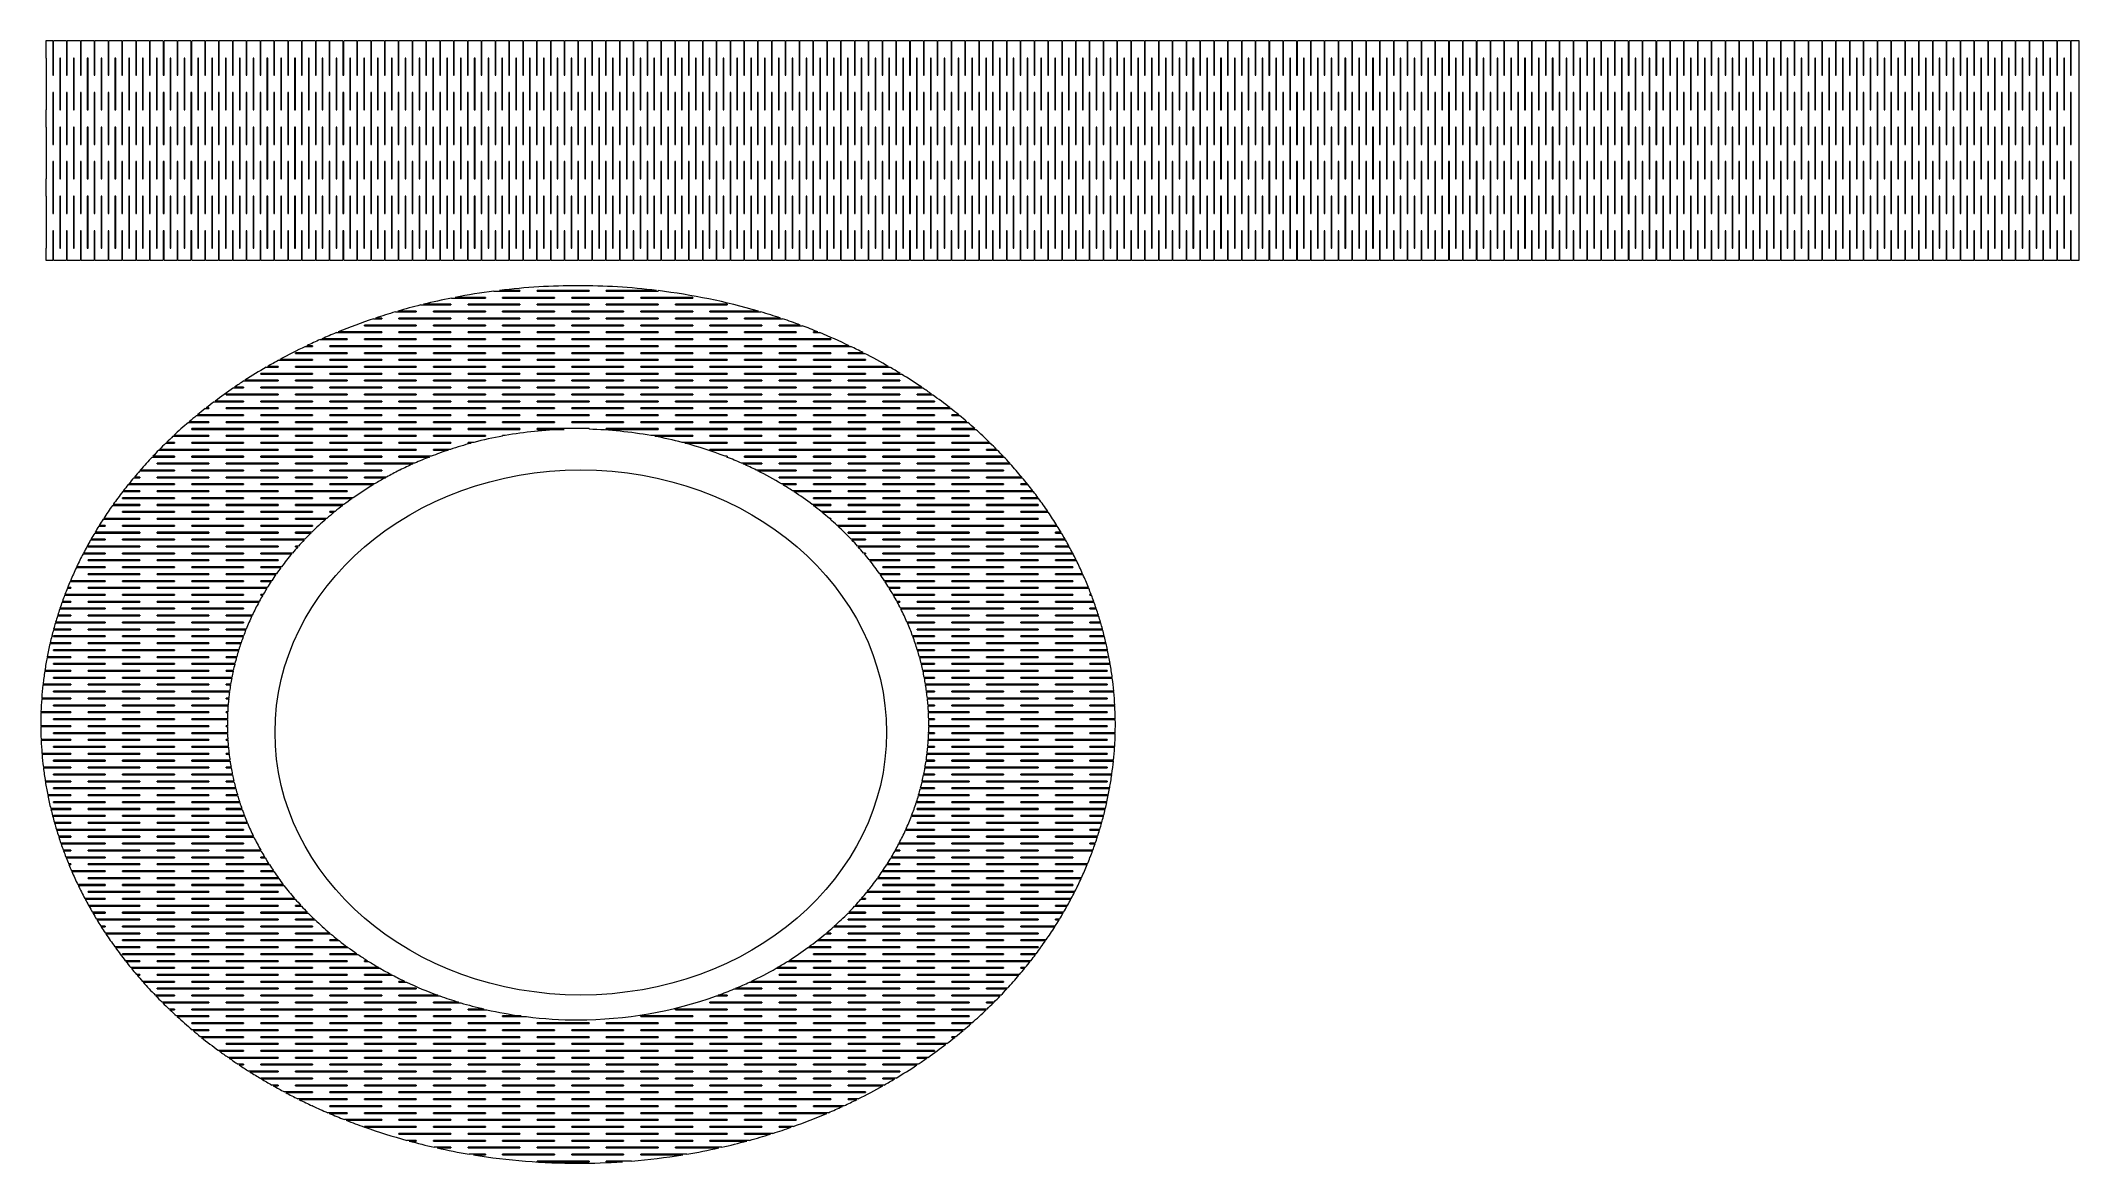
# Model space of a CAD drawing. Header units: millimetres. Extents: x 4 to 421, y -237 to -7.
import ezdxf

# ---------------------------------------------------------------- set-up
doc = ezdxf.new("R2010")
doc.units = ezdxf.units.MM
doc.header["$MEASUREMENT"] = 0
doc.layers.add('Layer 1', color=7, linetype='Continuous', lineweight=0)

msp = doc.modelspace()

# ---------------------------------------------------------------- linework, layer by layer
at = {"layer": 'Layer 1', "color": 5, "lineweight": 0, "true_color": 0x0000ff}
for p, q in [((5.49, -7.26), (5.35, -7.26)), ((5.35, -7.26), (5.35, -10.79)), ((6.76, -7.26), (5.49, -7.26)), ((6.76, -7.26), (6.76, -14.31)), ((6.9, -14.31), (6.9, -7.26)), ((9.58, -7.26), (6.9, -7.26)), ((9.58, -7.26), (9.58, -14.31)), ((9.72, -14.31), (9.72, -7.26)), ((12.4, -7.26), (9.72, -7.26)), ((12.4, -7.26), (12.4, -14.31)), ((12.54, -14.31), (12.54, -7.26)), ((15.22, -7.26), (12.54, -7.26)), ((15.22, -7.26), (15.22, -14.31)), ((15.36, -14.31), (15.36, -7.26)), ((18.05, -7.26), (15.36, -7.26)), ((18.05, -7.26), (18.05, -14.31)), ((18.19, -14.31), (18.19, -7.26)), ((20.87, -7.26), (18.19, -7.26)), ((20.87, -7.26), (20.87, -14.31)), ((21.01, -14.31), (21.01, -7.26)), ((23.69, -7.26), (21.01, -7.26)), ((23.69, -7.26), (23.69, -14.31)), ((23.83, -14.31), (23.83, -7.26)), ((26.51, -7.26), (23.83, -7.26)), ((26.51, -7.26), (26.51, -14.31)), ((26.65, -14.31), (26.65, -7.26)), ((29.33, -7.26), (26.65, -7.26)), ((29.33, -7.26), (29.33, -14.31)), ((29.48, -14.31), (29.48, -7.26)), ((32.16, -7.26), (29.48, -7.26)), ((32.16, -7.26), (32.16, -14.31)), ((32.3, -14.31), (32.3, -7.26)), ((34.98, -7.26), (32.3, -7.26)), ((34.98, -7.26), (34.98, -14.31)), ((35.12, -14.31), (35.12, -7.26)), ((37.8, -7.26), (35.12, -7.26)), ((37.8, -7.26), (37.8, -14.31)), ((37.94, -14.31), (37.94, -7.26)), ((40.62, -7.26), (37.94, -7.26)), ((40.62, -7.26), (40.62, -14.31)), ((40.76, -14.31), (40.76, -7.26)), ((43.45, -7.26), (40.76, -7.26)), ((43.45, -7.26), (43.45, -14.31)), ((43.59, -14.31), (43.59, -7.26)), ((46.27, -7.26), (43.59, -7.26)), ((46.27, -7.26), (46.27, -14.31)), ((46.41, -14.31), (46.41, -7.26)), ((49.09, -7.26), (46.41, -7.26)), ((49.09, -7.26), (49.09, -14.31)), ((49.23, -14.31), (49.23, -7.26)), ((51.91, -7.26), (49.23, -7.26)), ((51.91, -7.26), (51.91, -14.31)), ((52.05, -14.31), (52.05, -7.26)), ((54.73, -7.26), (52.05, -7.26)), ((54.73, -7.26), (54.73, -14.31)), ((54.88, -14.31), (54.88, -7.26)), ((57.56, -7.26), (54.88, -7.26)), ((57.56, -7.26), (57.56, -14.31)), ((57.7, -14.31), (57.7, -7.26)), ((60.38, -7.26), (57.7, -7.26)), ((60.38, -7.26), (60.38, -14.31)), ((60.52, -14.31), (60.52, -7.26)), ((63.2, -7.26), (60.52, -7.26)), ((63.2, -7.26), (63.2, -14.31)), ((63.34, -14.31), (63.34, -7.26)), ((66.02, -7.26), (63.34, -7.26)), ((66.02, -7.26), (66.02, -14.31)), ((66.16, -14.31), (66.16, -7.26)), ((68.85, -7.26), (66.16, -7.26)), ((68.85, -7.26), (68.85, -14.31)), ((68.99, -14.31), (68.99, -7.26)), ((71.67, -7.26), (68.99, -7.26)), ((71.67, -7.26), (71.67, -14.31)), ((71.81, -14.31), (71.81, -7.26)), ((74.49, -7.26), (71.81, -7.26)), ((74.49, -7.26), (74.49, -14.31)), ((74.63, -14.31), (74.63, -7.26)), ((77.31, -7.26), (74.63, -7.26)), ((77.31, -7.26), (77.31, -14.31)), ((77.45, -14.31), (77.45, -7.26)), ((80.13, -7.26), (77.45, -7.26)), ((80.13, -7.26), (80.13, -14.31)), ((80.28, -14.31), (80.28, -7.26)), ((82.96, -7.26), (80.28, -7.26)), ((82.96, -7.26), (82.96, -14.31)), ((83.1, -14.31), (83.1, -7.26)), ((85.78, -7.26), (83.1, -7.26)), ((85.78, -7.26), (85.78, -14.31)), ((85.92, -14.31), (85.92, -7.26)), ((88.6, -7.26), (85.92, -7.26)), ((88.6, -7.26), (88.6, -14.31)), ((88.74, -14.31), (88.74, -7.26)), ((91.42, -7.26), (88.74, -7.26)), ((91.42, -7.26), (91.42, -14.31)), ((91.56, -14.31), (91.56, -7.26)), ((94.25, -7.26), (91.56, -7.26)), ((94.25, -7.26), (94.25, -14.31)), ((94.39, -14.31), (94.39, -7.26)), ((97.07, -7.26), (94.39, -7.26)), ((97.07, -7.26), (97.07, -14.31)), ((97.21, -14.31), (97.21, -7.26)), ((99.89, -7.26), (97.21, -7.26)), ((99.89, -7.26), (99.89, -14.31)), ((100.03, -14.31), (100.03, -7.26)), ((102.71, -7.26), (100.03, -7.26)), ((102.71, -7.26), (102.71, -14.31)), ((102.85, -14.31), (102.85, -7.26)), ((105.53, -7.26), (102.85, -7.26)), ((105.53, -7.26), (105.53, -14.31)), ((105.68, -14.31), (105.68, -7.26)), ((108.36, -7.26), (105.68, -7.26)), ((108.36, -7.26), (108.36, -14.31)), ((108.5, -14.31), (108.5, -7.26)), ((111.18, -7.26), (108.5, -7.26)), ((111.18, -7.26), (111.18, -14.31)), ((111.32, -14.31), (111.32, -7.26)), ((114, -7.26), (111.32, -7.26)), ((114, -7.26), (114, -14.31)), ((114.14, -14.31), (114.14, -7.26)), ((116.82, -7.26), (114.14, -7.26)), ((116.82, -7.26), (116.82, -14.31)), ((116.96, -14.31), (116.96, -7.26)), ((119.65, -7.26), (116.96, -7.26)), ((119.65, -7.26), (119.65, -14.31)), ((119.79, -14.31), (119.79, -7.26)), ((122.47, -7.26), (119.79, -7.26)), ((122.47, -7.26), (122.47, -14.31)), ((122.61, -14.31), (122.61, -7.26)), ((125.29, -7.26), (122.61, -7.26)), ((125.29, -7.26), (125.29, -14.31)), ((125.43, -14.31), (125.43, -7.26)), ((128.11, -7.26), (125.43, -7.26)), ((128.11, -7.26), (128.11, -14.31)), ((128.25, -14.31), (128.25, -7.26)), ((130.93, -7.26), (128.25, -7.26)), ((130.93, -7.26), (130.93, -14.31)), ((131.08, -14.31), (131.08, -7.26)), ((133.76, -7.26), (131.08, -7.26)), ((133.76, -7.26), (133.76, -14.31)), ((133.9, -14.31), (133.9, -7.26)), ((136.58, -7.26), (133.9, -7.26)), ((136.58, -7.26), (136.58, -14.31)), ((136.72, -14.31), (136.72, -7.26)), ((139.4, -7.26), (136.72, -7.26)), ((139.4, -7.26), (139.4, -14.31)), ((139.54, -14.31), (139.54, -7.26)), ((142.22, -7.26), (139.54, -7.26)), ((142.22, -7.26), (142.22, -14.31)), ((142.36, -14.31), (142.36, -7.26)), ((145.05, -7.26), (142.36, -7.26)), ((145.05, -7.26), (145.05, -14.31)), ((145.19, -14.31), (145.19, -7.26)), ((147.87, -7.26), (145.19, -7.26)), ((147.87, -7.26), (147.87, -14.31)), ((148.01, -14.31), (148.01, -7.26)), ((150.69, -7.26), (148.01, -7.26)), ((150.69, -7.26), (150.69, -14.31)), ((150.83, -14.31), (150.83, -7.26)), ((153.51, -7.26), (150.83, -7.26)), ((153.51, -7.26), (153.51, -14.31)), ((153.65, -14.31), (153.65, -7.26)), ((156.33, -7.26), (153.65, -7.26)), ((156.33, -7.26), (156.33, -14.31)), ((156.48, -14.31), (156.48, -7.26)), ((159.16, -7.26), (156.48, -7.26)), ((159.16, -7.26), (159.16, -14.31)), ((159.3, -14.31), (159.3, -7.26)), ((161.98, -7.26), (159.3, -7.26)), ((161.98, -7.26), (161.98, -14.31)), ((162.12, -14.31), (162.12, -7.26)), ((164.8, -7.26), (162.12, -7.26)), ((164.8, -7.26), (164.8, -14.31)), ((164.94, -14.31), (164.94, -7.26)), ((167.62, -7.26), (164.94, -7.26)), ((167.62, -7.26), (167.62, -14.31)), ((167.76, -14.31), (167.76, -7.26)), ((170.45, -7.26), (167.76, -7.26)), ((170.45, -7.26), (170.45, -14.31)), ((170.59, -14.31), (170.59, -7.26)), ((173.27, -7.26), (170.59, -7.26)), ((173.27, -7.26), (173.27, -14.31)), ((173.41, -14.31), (173.41, -7.26)), ((176.09, -7.26), (173.41, -7.26)), ((176.09, -7.26), (176.09, -14.31)), ((176.23, -14.31), (176.23, -7.26)), ((178.91, -7.26), (176.23, -7.26)), ((178.91, -7.26), (178.91, -14.31)), ((179.05, -14.31), (179.05, -7.26)), ((181.73, -7.26), (179.05, -7.26)), ((181.73, -7.26), (181.73, -14.31)), ((181.88, -14.31), (181.88, -7.26)), ((184.56, -7.26), (181.88, -7.26)), ((184.56, -7.26), (184.56, -14.31)), ((184.7, -14.31), (184.7, -7.26)), ((187.38, -7.26), (184.7, -7.26)), ((187.38, -7.26), (187.38, -14.31)), ((187.52, -14.31), (187.52, -7.26)), ((190.2, -7.26), (187.52, -7.26)), ((190.2, -7.26), (190.2, -14.31)), ((190.34, -14.31), (190.34, -7.26)), ((193.02, -7.26), (190.34, -7.26)), ((193.02, -7.26), (193.02, -14.31)), ((193.16, -14.31), (193.16, -7.26)), ((195.85, -7.26), (193.16, -7.26)), ((195.85, -7.26), (195.85, -14.31)), ((195.99, -14.31), (195.99, -7.26)), ((198.67, -7.26), (195.99, -7.26)), ((198.67, -7.26), (198.67, -14.31)), ((198.81, -14.31), (198.81, -7.26)), ((201.49, -7.26), (198.81, -7.26)), ((201.49, -7.26), (201.49, -14.31)), ((201.63, -14.31), (201.63, -7.26)), ((204.31, -7.26), (201.63, -7.26)), ((204.31, -7.26), (204.31, -14.31)), ((204.45, -14.31), (204.45, -7.26)), ((207.13, -7.26), (204.45, -7.26)), ((207.13, -7.26), (207.13, -14.31)), ((207.28, -14.31), (207.28, -7.26)), ((209.96, -7.26), (207.28, -7.26)), ((209.96, -7.26), (209.96, -14.31)), ((210.1, -14.31), (210.1, -7.26)), ((212.78, -7.26), (210.1, -7.26)), ((212.78, -7.26), (212.78, -14.31)), ((212.92, -14.31), (212.92, -7.26)), ((215.6, -7.26), (212.92, -7.26)), ((215.6, -7.26), (215.6, -14.31)), ((215.74, -14.31), (215.74, -7.26)), ((218.42, -7.26), (215.74, -7.26)), ((218.42, -7.26), (218.42, -14.31)), ((218.56, -14.31), (218.56, -7.26)), ((221.25, -7.26), (218.56, -7.26)), ((221.25, -7.26), (221.25, -14.31)), ((221.39, -14.31), (221.39, -7.26)), ((224.07, -7.26), (221.39, -7.26)), ((224.07, -7.26), (224.07, -14.31)), ((224.21, -14.31), (224.21, -7.26)), ((226.89, -7.26), (224.21, -7.26)), ((226.89, -7.26), (226.89, -14.31)), ((227.03, -14.31), (227.03, -7.26)), ((229.71, -7.26), (227.03, -7.26)), ((229.71, -7.26), (229.71, -14.31)), ((229.85, -14.31), (229.85, -7.26)), ((232.53, -7.26), (229.85, -7.26)), ((232.53, -7.26), (232.53, -14.31)), ((232.68, -14.31), (232.68, -7.26)), ((235.36, -7.26), (232.68, -7.26)), ((235.36, -7.26), (235.36, -14.31)), ((235.5, -14.31), (235.5, -7.26)), ((238.18, -7.26), (235.5, -7.26)), ((238.18, -7.26), (238.18, -14.31)), ((238.32, -14.31), (238.32, -7.26)), ((241, -7.26), (238.32, -7.26)), ((241, -7.26), (241, -14.31)), ((241.14, -14.31), (241.14, -7.26)), ((243.82, -7.26), (241.14, -7.26)), ((243.82, -7.26), (243.82, -14.31)), ((243.96, -14.31), (243.96, -7.26)), ((246.65, -7.26), (243.96, -7.26)), ((246.65, -7.26), (246.65, -14.31)), ((246.79, -14.31), (246.79, -7.26)), ((249.47, -7.26), (246.79, -7.26)), ((249.47, -7.26), (249.47, -14.31)), ((249.61, -14.31), (249.61, -7.26)), ((252.29, -7.26), (249.61, -7.26)), ((252.29, -7.26), (252.29, -14.31)), ((252.43, -14.31), (252.43, -7.26)), ((255.11, -7.26), (252.43, -7.26)), ((255.11, -7.26), (255.11, -14.31)), ((255.25, -14.31), (255.25, -7.26)), ((257.93, -7.26), (255.25, -7.26)), ((257.93, -7.26), (257.93, -14.31)), ((258.08, -14.31), (258.08, -7.26)), ((260.76, -7.26), (258.08, -7.26)), ((260.76, -7.26), (260.76, -14.31)), ((260.9, -14.31), (260.9, -7.26)), ((263.58, -7.26), (260.9, -7.26)), ((263.58, -7.26), (263.58, -14.31)), ((263.72, -14.31), (263.72, -7.26)), ((266.4, -7.26), (263.72, -7.26)), ((266.4, -7.26), (266.4, -14.31)), ((266.54, -14.31), (266.54, -7.26)), ((269.22, -7.26), (266.54, -7.26)), ((269.22, -7.26), (269.22, -14.31)), ((269.36, -14.31), (269.36, -7.26)), ((272.05, -7.26), (269.36, -7.26)), ((272.05, -7.26), (272.05, -14.31)), ((272.19, -14.31), (272.19, -7.26)), ((274.87, -7.26), (272.19, -7.26)), ((274.87, -7.26), (274.87, -14.31)), ((275.01, -14.31), (275.01, -7.26)), ((277.69, -7.26), (275.01, -7.26)), ((277.69, -7.26), (277.69, -14.31)), ((277.83, -14.31), (277.83, -7.26)), ((280.51, -7.26), (277.83, -7.26)), ((280.51, -7.26), (280.51, -14.31)), ((280.65, -14.31), (280.65, -7.26)), ((283.33, -7.26), (280.65, -7.26)), ((283.33, -7.26), (283.33, -14.31)), ((283.48, -14.31), (283.48, -7.26)), ((286.16, -7.26), (283.48, -7.26)), ((286.16, -7.26), (286.16, -14.31)), ((286.3, -14.31), (286.3, -7.26)), ((288.98, -7.26), (286.3, -7.26)), ((288.98, -7.26), (288.98, -14.31)), ((289.12, -14.31), (289.12, -7.26)), ((291.8, -7.26), (289.12, -7.26)), ((291.8, -7.26), (291.8, -14.31)), ((291.94, -14.31), (291.94, -7.26)), ((294.62, -7.26), (291.94, -7.26)), ((294.62, -7.26), (294.62, -14.31)), ((294.76, -14.31), (294.76, -7.26)), ((297.45, -7.26), (294.76, -7.26)), ((297.45, -7.26), (297.45, -14.31)), ((297.59, -14.31), (297.59, -7.26)), ((300.27, -7.26), (297.59, -7.26)), ((300.27, -7.26), (300.27, -14.31)), ((300.41, -14.31), (300.41, -7.26)), ((303.09, -7.26), (300.41, -7.26)), ((303.09, -7.26), (303.09, -14.31)), ((303.23, -14.31), (303.23, -7.26)), ((305.91, -7.26), (303.23, -7.26)), ((305.91, -7.26), (305.91, -14.31)), ((306.05, -14.31), (306.05, -7.26)), ((308.73, -7.26), (306.05, -7.26)), ((308.73, -7.26), (308.73, -14.31)), ((308.88, -14.31), (308.88, -7.26)), ((311.56, -7.26), (308.88, -7.26)), ((311.56, -7.26), (311.56, -14.31)), ((311.7, -14.31), (311.7, -7.26)), ((314.38, -7.26), (311.7, -7.26)), ((314.38, -7.26), (314.38, -14.31)), ((314.52, -14.31), (314.52, -7.26)), ((317.2, -7.26), (314.52, -7.26)), ((317.2, -7.26), (317.2, -14.31)), ((317.34, -14.31), (317.34, -7.26)), ((320.02, -7.26), (317.34, -7.26)), ((320.02, -7.26), (320.02, -14.31)), ((320.16, -14.31), (320.16, -7.26)), ((322.85, -7.26), (320.16, -7.26)), ((322.85, -7.26), (322.85, -14.31)), ((322.99, -14.31), (322.99, -7.26)), ((325.67, -7.26), (322.99, -7.26)), ((325.67, -7.26), (325.67, -14.31)), ((325.81, -14.31), (325.81, -7.26)), ((328.49, -7.26), (325.81, -7.26)), ((328.49, -7.26), (328.49, -14.31)), ((328.63, -14.31), (328.63, -7.26)), ((331.31, -7.26), (328.63, -7.26)), ((331.31, -7.26), (331.31, -14.31)), ((331.45, -14.31), (331.45, -7.26)), ((334.13, -7.26), (331.45, -7.26)), ((334.13, -7.26), (334.13, -14.31)), ((334.28, -14.31), (334.28, -7.26)), ((336.96, -7.26), (334.28, -7.26)), ((336.96, -7.26), (336.96, -14.31)), ((337.1, -14.31), (337.1, -7.26)), ((339.78, -7.26), (337.1, -7.26)), ((339.78, -7.26), (339.78, -14.31)), ((339.92, -14.31), (339.92, -7.26)), ((342.6, -7.26), (339.92, -7.26)), ((342.6, -7.26), (342.6, -14.31)), ((342.74, -14.31), (342.74, -7.26)), ((345.42, -7.26), (342.74, -7.26)), ((345.42, -7.26), (345.42, -14.31)), ((345.56, -14.31), (345.56, -7.26)), ((348.25, -7.26), (345.56, -7.26)), ((348.25, -7.26), (348.25, -14.31)), ((348.39, -14.31), (348.39, -7.26)), ((351.07, -7.26), (348.39, -7.26)), ((351.07, -7.26), (351.07, -14.31)), ((351.21, -14.31), (351.21, -7.26)), ((353.89, -7.26), (351.21, -7.26)), ((353.89, -7.26), (353.89, -14.31)), ((354.03, -14.31), (354.03, -7.26)), ((356.71, -7.26), (354.03, -7.26)), ((356.71, -7.26), (356.71, -14.31)), ((356.85, -14.31), (356.85, -7.26)), ((359.53, -7.26), (356.85, -7.26)), ((359.53, -7.26), (359.53, -14.31)), ((359.68, -14.31), (359.68, -7.26)), ((362.36, -7.26), (359.68, -7.26)), ((362.36, -7.26), (362.36, -14.31)), ((362.5, -14.31), (362.5, -7.26)), ((365.18, -7.26), (362.5, -7.26)), ((365.18, -7.26), (365.18, -14.31)), ((365.32, -14.31), (365.32, -7.26)), ((368, -7.26), (365.32, -7.26)), ((368, -7.26), (368, -14.31)), ((368.14, -14.31), (368.14, -7.26)), ((370.82, -7.26), (368.14, -7.26)), ((370.82, -7.26), (370.82, -14.31)), ((370.96, -14.31), (370.96, -7.26)), ((373.65, -7.26), (370.96, -7.26)), ((373.65, -7.26), (373.65, -14.31)), ((373.79, -14.31), (373.79, -7.26)), ((376.47, -7.26), (373.79, -7.26)), ((376.47, -7.26), (376.47, -14.31)), ((376.61, -14.31), (376.61, -7.26)), ((379.29, -7.26), (376.61, -7.26)), ((379.29, -7.26), (379.29, -14.31)), ((379.43, -14.31), (379.43, -7.26)), ((382.11, -7.26), (379.43, -7.26)), ((382.11, -7.26), (382.11, -14.31)), ((382.25, -14.31), (382.25, -7.26)), ((384.93, -7.26), (382.25, -7.26)), ((384.93, -7.26), (384.93, -14.31)), ((385.08, -14.31), (385.08, -7.26)), ((387.76, -7.26), (385.08, -7.26)), ((387.76, -7.26), (387.76, -14.31)), ((387.9, -14.31), (387.9, -7.26)), ((390.58, -7.26), (387.9, -7.26)), ((390.58, -7.26), (390.58, -14.31)), ((390.72, -14.31), (390.72, -7.26)), ((393.4, -7.26), (390.72, -7.26)), ((393.4, -7.26), (393.4, -14.31)), ((393.54, -14.31), (393.54, -7.26)), ((396.22, -7.26), (393.54, -7.26)), ((396.22, -7.26), (396.22, -14.31)), ((396.36, -14.31), (396.36, -7.26)), ((399.05, -7.26), (396.36, -7.26)), ((399.05, -7.26), (399.05, -14.31)), ((399.19, -14.31), (399.19, -7.26)), ((401.87, -7.26), (399.19, -7.26)), ((401.87, -7.26), (401.87, -14.31)), ((402.01, -14.31), (402.01, -7.26)), ((404.69, -7.26), (402.01, -7.26)), ((404.69, -7.26), (404.69, -14.31)), ((404.83, -14.31), (404.83, -7.26)), ((407.51, -7.26), (404.83, -7.26)), ((407.51, -7.26), (407.51, -14.31)), ((407.65, -14.31), (407.65, -7.26)), ((410.33, -7.26), (407.65, -7.26)), ((410.33, -7.26), (410.33, -14.31)), ((410.48, -14.31), (410.48, -7.26)), ((413.16, -7.26), (410.48, -7.26)), ((413.16, -7.26), (413.16, -14.31)), ((413.3, -14.31), (413.3, -7.26)), ((415.98, -7.26), (413.3, -7.26)), ((415.98, -7.26), (415.98, -14.31)), ((416.12, -14.31), (416.12, -7.26)), ((418.8, -7.26), (416.12, -7.26)), ((418.8, -7.26), (418.8, -14.31)), ((420.57, -7.26), (418.94, -7.26)), ((418.94, -14.31), (418.94, -7.26)), ((420.57, -52.06), (420.57, -7.26)), ((5.49, -10.79), (5.35, -10.79)), ((5.49, -21.37), (5.49, -10.79)), ((8.31, -10.79), (8.17, -10.79)), ((8.17, -10.79), (8.17, -21.37)), ((8.31, -21.37), (8.31, -10.79)), ((11.13, -10.79), (10.99, -10.79)), ((10.99, -10.79), (10.99, -21.37)), ((11.13, -21.37), (11.13, -10.79)), ((13.95, -10.79), (13.81, -10.79)), ((13.81, -10.79), (13.81, -21.37)), ((13.95, -21.37), (13.95, -10.79)), ((16.78, -10.79), (16.63, -10.79)), ((16.63, -10.79), (16.63, -21.37)), ((16.78, -21.37), (16.78, -10.79)), ((19.6, -10.79), (19.46, -10.79)), ((19.46, -10.79), (19.46, -21.37)), ((19.6, -21.37), (19.6, -10.79)), ((22.42, -10.79), (22.28, -10.79)), ((22.28, -10.79), (22.28, -21.37)), ((22.42, -21.37), (22.42, -10.79)), ((25.24, -10.79), (25.1, -10.79)), ((25.1, -10.79), (25.1, -21.37)), ((25.24, -21.37), (25.24, -10.79)), ((28.06, -10.79), (27.92, -10.79)), ((27.92, -10.79), (27.92, -21.37)), ((28.06, -21.37), (28.06, -10.79)), ((30.89, -10.79), (30.75, -10.79)), ((30.75, -10.79), (30.75, -21.37)), ((30.89, -21.37), (30.89, -10.79)), ((33.71, -10.79), (33.57, -10.79)), ((33.57, -10.79), (33.57, -21.37)), ((33.71, -21.37), (33.71, -10.79)), ((36.53, -10.79), (36.39, -10.79)), ((36.39, -10.79), (36.39, -21.37)), ((36.53, -21.37), (36.53, -10.79)), ((39.35, -10.79), (39.21, -10.79)), ((39.21, -10.79), (39.21, -21.37)), ((39.35, -21.37), (39.35, -10.79)), ((42.18, -10.79), (42.03, -10.79)), ((42.03, -10.79), (42.03, -21.37)), ((42.18, -21.37), (42.18, -10.79)), ((45, -10.79), (44.86, -10.79)), ((44.86, -10.79), (44.86, -21.37)), ((45, -21.37), (45, -10.79)), ((47.82, -10.79), (47.68, -10.79)), ((47.68, -10.79), (47.68, -21.37)), ((47.82, -21.37), (47.82, -10.79)), ((50.64, -10.79), (50.5, -10.79)), ((50.5, -10.79), (50.5, -21.37)), ((50.64, -21.37), (50.64, -10.79)), ((53.46, -10.79), (53.32, -10.79)), ((53.32, -10.79), (53.32, -21.37)), ((53.46, -21.37), (53.46, -10.79)), ((56.29, -10.79), (56.15, -10.79)), ((56.15, -10.79), (56.15, -21.37)), ((56.29, -21.37), (56.29, -10.79)), ((59.11, -10.79), (58.97, -10.79)), ((58.97, -10.79), (58.97, -21.37)), ((59.11, -21.37), (59.11, -10.79)), ((61.93, -10.79), (61.79, -10.79)), ((61.79, -10.79), (61.79, -21.37)), ((61.93, -21.37), (61.93, -10.79)), ((64.75, -10.79), (64.61, -10.79)), ((64.61, -10.79), (64.61, -21.37)), ((64.75, -21.37), (64.75, -10.79)), ((67.58, -10.79), (67.43, -10.79)), ((67.43, -10.79), (67.43, -21.37)), ((67.58, -21.37), (67.58, -10.79)), ((70.4, -10.79), (70.26, -10.79)), ((70.26, -10.79), (70.26, -21.37)), ((70.4, -21.37), (70.4, -10.79)), ((73.22, -10.79), (73.08, -10.79)), ((73.08, -10.79), (73.08, -21.37)), ((73.22, -21.37), (73.22, -10.79)), ((76.04, -10.79), (75.9, -10.79)), ((75.9, -10.79), (75.9, -21.37)), ((76.04, -21.37), (76.04, -10.79)), ((78.86, -10.79), (78.72, -10.79)), ((78.72, -10.79), (78.72, -21.37)), ((78.86, -21.37), (78.86, -10.79)), ((81.69, -10.79), (81.55, -10.79)), ((81.55, -10.79), (81.55, -21.37)), ((81.69, -21.37), (81.69, -10.79)), ((84.51, -10.79), (84.37, -10.79)), ((84.37, -10.79), (84.37, -21.37)), ((84.51, -21.37), (84.51, -10.79)), ((87.33, -10.79), (87.19, -10.79)), ((87.19, -10.79), (87.19, -21.37)), ((87.33, -21.37), (87.33, -10.79)), ((90.15, -10.79), (90.01, -10.79)), ((90.01, -10.79), (90.01, -21.37)), ((90.15, -21.37), (90.15, -10.79)), ((92.98, -10.79), (92.83, -10.79)), ((92.83, -10.79), (92.83, -21.37)), ((92.98, -21.37), (92.98, -10.79)), ((95.8, -10.79), (95.66, -10.79)), ((95.66, -10.79), (95.66, -21.37)), ((95.8, -21.37), (95.8, -10.79)), ((98.62, -10.79), (98.48, -10.79)), ((98.48, -10.79), (98.48, -21.37)), ((98.62, -21.37), (98.62, -10.79)), ((101.44, -10.79), (101.3, -10.79)), ((101.3, -10.79), (101.3, -21.37)), ((101.44, -21.37), (101.44, -10.79)), ((104.26, -10.79), (104.12, -10.79)), ((104.12, -10.79), (104.12, -21.37)), ((104.26, -21.37), (104.26, -10.79)), ((107.09, -10.79), (106.95, -10.79)), ((106.95, -10.79), (106.95, -21.37)), ((107.09, -21.37), (107.09, -10.79)), ((109.91, -10.79), (109.77, -10.79)), ((109.77, -10.79), (109.77, -21.37)), ((109.91, -21.37), (109.91, -10.79)), ((112.73, -10.79), (112.59, -10.79)), ((112.59, -10.79), (112.59, -21.37)), ((112.73, -21.37), (112.73, -10.79)), ((115.55, -10.79), (115.41, -10.79)), ((115.41, -10.79), (115.41, -21.37)), ((115.55, -21.37), (115.55, -10.79)), ((118.38, -10.79), (118.23, -10.79)), ((118.23, -10.79), (118.23, -21.37)), ((118.38, -21.37), (118.38, -10.79)), ((121.2, -10.79), (121.06, -10.79)), ((121.06, -10.79), (121.06, -21.37)), ((121.2, -21.37), (121.2, -10.79)), ((124.02, -10.79), (123.88, -10.79)), ((123.88, -10.79), (123.88, -21.37)), ((124.02, -21.37), (124.02, -10.79)), ((126.84, -10.79), (126.7, -10.79)), ((126.7, -10.79), (126.7, -21.37)), ((126.84, -21.37), (126.84, -10.79)), ((129.66, -10.79), (129.52, -10.79)), ((129.52, -10.79), (129.52, -21.37)), ((129.66, -21.37), (129.66, -10.79)), ((132.49, -10.79), (132.35, -10.79)), ((132.35, -10.79), (132.35, -21.37)), ((132.49, -21.37), (132.49, -10.79)), ((135.31, -10.79), (135.17, -10.79)), ((135.17, -10.79), (135.17, -21.37)), ((135.31, -21.37), (135.31, -10.79)), ((138.13, -10.79), (137.99, -10.79)), ((137.99, -10.79), (137.99, -21.37)), ((138.13, -21.37), (138.13, -10.79)), ((140.95, -10.79), (140.81, -10.79)), ((140.81, -10.79), (140.81, -21.37)), ((140.95, -21.37), (140.95, -10.79)), ((143.78, -10.79), (143.63, -10.79)), ((143.63, -10.79), (143.63, -21.37)), ((143.78, -21.37), (143.78, -10.79)), ((146.6, -10.79), (146.46, -10.79)), ((146.46, -10.79), (146.46, -21.37)), ((146.6, -21.37), (146.6, -10.79)), ((149.42, -10.79), (149.28, -10.79)), ((149.28, -10.79), (149.28, -21.37)), ((149.42, -21.37), (149.42, -10.79)), ((152.24, -10.79), (152.1, -10.79)), ((152.1, -10.79), (152.1, -21.37)), ((152.24, -21.37), (152.24, -10.79)), ((155.06, -10.79), (154.92, -10.79)), ((154.92, -10.79), (154.92, -21.37)), ((155.06, -21.37), (155.06, -10.79)), ((157.89, -10.79), (157.75, -10.79)), ((157.75, -10.79), (157.75, -21.37)), ((157.89, -21.37), (157.89, -10.79)), ((160.71, -10.79), (160.57, -10.79)), ((160.57, -10.79), (160.57, -21.37)), ((160.71, -21.37), (160.71, -10.79)), ((163.53, -10.79), (163.39, -10.79)), ((163.39, -10.79), (163.39, -21.37)), ((163.53, -21.37), (163.53, -10.79)), ((166.35, -10.79), (166.21, -10.79)), ((166.21, -10.79), (166.21, -21.37)), ((166.35, -21.37), (166.35, -10.79)), ((169.18, -10.79), (169.03, -10.79)), ((169.03, -10.79), (169.03, -21.37)), ((169.18, -21.37), (169.18, -10.79)), ((172, -10.79), (171.86, -10.79)), ((171.86, -10.79), (171.86, -21.37)), ((172, -21.37), (172, -10.79)), ((174.82, -10.79), (174.68, -10.79)), ((174.68, -10.79), (174.68, -21.37)), ((174.82, -21.37), (174.82, -10.79)), ((177.64, -10.79), (177.5, -10.79)), ((177.5, -10.79), (177.5, -21.37)), ((177.64, -21.37), (177.64, -10.79)), ((180.46, -10.79), (180.32, -10.79)), ((180.32, -10.79), (180.32, -21.37)), ((180.46, -21.37), (180.46, -10.79)), ((183.29, -10.79), (183.15, -10.79)), ((183.15, -10.79), (183.15, -21.37)), ((183.29, -21.37), (183.29, -10.79)), ((186.11, -10.79), (185.97, -10.79)), ((185.97, -10.79), (185.97, -21.37)), ((186.11, -21.37), (186.11, -10.79)), ((188.93, -10.79), (188.79, -10.79)), ((188.79, -10.79), (188.79, -21.37)), ((188.93, -21.37), (188.93, -10.79)), ((191.75, -10.79), (191.61, -10.79)), ((191.61, -10.79), (191.61, -21.37)), ((191.75, -21.37), (191.75, -10.79)), ((194.58, -10.79), (194.43, -10.79)), ((194.43, -10.79), (194.43, -21.37)), ((194.58, -21.37), (194.58, -10.79)), ((197.4, -10.79), (197.26, -10.79)), ((197.26, -10.79), (197.26, -21.37)), ((197.4, -21.37), (197.4, -10.79)), ((200.22, -10.79), (200.08, -10.79)), ((200.08, -10.79), (200.08, -21.37)), ((200.22, -21.37), (200.22, -10.79)), ((203.04, -10.79), (202.9, -10.79)), ((202.9, -10.79), (202.9, -21.37)), ((203.04, -21.37), (203.04, -10.79)), ((205.86, -10.79), (205.72, -10.79)), ((205.72, -10.79), (205.72, -21.37)), ((205.86, -21.37), (205.86, -10.79)), ((208.69, -10.79), (208.55, -10.79)), ((208.55, -10.79), (208.55, -21.37)), ((208.69, -21.37), (208.69, -10.79)), ((211.51, -10.79), (211.37, -10.79)), ((211.37, -10.79), (211.37, -21.37)), ((211.51, -21.37), (211.51, -10.79)), ((214.33, -10.79), (214.19, -10.79)), ((214.19, -10.79), (214.19, -21.37)), ((214.33, -21.37), (214.33, -10.79)), ((217.15, -10.79), (217.01, -10.79)), ((217.01, -10.79), (217.01, -21.37)), ((217.15, -21.37), (217.15, -10.79)), ((219.98, -10.79), (219.83, -10.79)), ((219.83, -10.79), (219.83, -21.37)), ((219.98, -21.37), (219.98, -10.79)), ((222.8, -10.79), (222.66, -10.79)), ((222.66, -10.79), (222.66, -21.37)), ((222.8, -21.37), (222.8, -10.79)), ((225.62, -10.79), (225.48, -10.79)), ((225.48, -10.79), (225.48, -21.37)), ((225.62, -21.37), (225.62, -10.79)), ((228.44, -10.79), (228.3, -10.79)), ((228.3, -10.79), (228.3, -21.37)), ((228.44, -21.37), (228.44, -10.79)), ((231.26, -10.79), (231.12, -10.79)), ((231.12, -10.79), (231.12, -21.37)), ((231.26, -21.37), (231.26, -10.79)), ((234.09, -10.79), (233.95, -10.79)), ((233.95, -10.79), (233.95, -21.37)), ((234.09, -21.37), (234.09, -10.79)), ((236.91, -10.79), (236.77, -10.79)), ((236.77, -10.79), (236.77, -21.37)), ((236.91, -21.37), (236.91, -10.79)), ((239.73, -10.79), (239.59, -10.79)), ((239.59, -10.79), (239.59, -21.37)), ((239.73, -21.37), (239.73, -10.79)), ((242.55, -10.79), (242.41, -10.79)), ((242.41, -10.79), (242.41, -21.37)), ((242.55, -21.37), (242.55, -10.79)), ((245.38, -10.79), (245.23, -10.79)), ((245.23, -10.79), (245.23, -21.37)), ((245.38, -21.37), (245.38, -10.79)), ((248.2, -10.79), (248.06, -10.79)), ((248.06, -10.79), (248.06, -21.37)), ((248.2, -21.37), (248.2, -10.79)), ((251.02, -10.79), (250.88, -10.79)), ((250.88, -10.79), (250.88, -21.37)), ((251.02, -21.37), (251.02, -10.79)), ((253.84, -10.79), (253.7, -10.79)), ((253.7, -10.79), (253.7, -21.37)), ((253.84, -21.37), (253.84, -10.79)), ((256.66, -10.79), (256.52, -10.79)), ((256.52, -10.79), (256.52, -21.37)), ((256.66, -21.37), (256.66, -10.79)), ((259.49, -10.79), (259.35, -10.79)), ((259.35, -10.79), (259.35, -21.37)), ((259.49, -21.37), (259.49, -10.79)), ((262.31, -10.79), (262.17, -10.79)), ((262.17, -10.79), (262.17, -21.37)), ((262.31, -21.37), (262.31, -10.79)), ((265.13, -10.79), (264.99, -10.79)), ((264.99, -10.79), (264.99, -21.37)), ((265.13, -21.37), (265.13, -10.79)), ((267.95, -10.79), (267.81, -10.79)), ((267.81, -10.79), (267.81, -21.37)), ((267.95, -21.37), (267.95, -10.79)), ((270.78, -10.79), (270.63, -10.79)), ((270.63, -10.79), (270.63, -21.37)), ((270.78, -21.37), (270.78, -10.79)), ((273.6, -10.79), (273.46, -10.79)), ((273.46, -10.79), (273.46, -21.37)), ((273.6, -21.37), (273.6, -10.79)), ((276.42, -10.79), (276.28, -10.79)), ((276.28, -10.79), (276.28, -21.37)), ((276.42, -21.37), (276.42, -10.79)), ((279.24, -10.79), (279.1, -10.79)), ((279.1, -10.79), (279.1, -21.37)), ((279.24, -21.37), (279.24, -10.79)), ((282.06, -10.79), (281.92, -10.79)), ((281.92, -10.79), (281.92, -21.37)), ((282.06, -21.37), (282.06, -10.79)), ((284.89, -10.79), (284.75, -10.79)), ((284.75, -10.79), (284.75, -21.37)), ((284.89, -21.37), (284.89, -10.79)), ((287.71, -10.79), (287.57, -10.79)), ((287.57, -10.79), (287.57, -21.37)), ((287.71, -21.37), (287.71, -10.79)), ((290.53, -10.79), (290.39, -10.79)), ((290.39, -10.79), (290.39, -21.37)), ((290.53, -21.37), (290.53, -10.79)), ((293.35, -10.79), (293.21, -10.79)), ((293.21, -10.79), (293.21, -21.37)), ((293.35, -21.37), (293.35, -10.79)), ((296.18, -10.79), (296.03, -10.79)), ((296.03, -10.79), (296.03, -21.37)), ((296.18, -21.37), (296.18, -10.79)), ((299, -10.79), (298.86, -10.79)), ((298.86, -10.79), (298.86, -21.37)), ((299, -21.37), (299, -10.79)), ((301.82, -10.79), (301.68, -10.79)), ((301.68, -10.79), (301.68, -21.37)), ((301.82, -21.37), (301.82, -10.79)), ((304.64, -10.79), (304.5, -10.79)), ((304.5, -10.79), (304.5, -21.37)), ((304.64, -21.37), (304.64, -10.79)), ((307.46, -10.79), (307.32, -10.79)), ((307.32, -10.79), (307.32, -21.37)), ((307.46, -21.37), (307.46, -10.79)), ((310.29, -10.79), (310.15, -10.79)), ((310.15, -10.79), (310.15, -21.37)), ((310.29, -21.37), (310.29, -10.79)), ((313.11, -10.79), (312.97, -10.79)), ((312.97, -10.79), (312.97, -21.37)), ((313.11, -21.37), (313.11, -10.79)), ((315.93, -10.79), (315.79, -10.79)), ((315.79, -10.79), (315.79, -21.37)), ((315.93, -21.37), (315.93, -10.79)), ((318.75, -10.79), (318.61, -10.79)), ((318.61, -10.79), (318.61, -21.37)), ((318.75, -21.37), (318.75, -10.79)), ((321.58, -10.79), (321.43, -10.79)), ((321.43, -10.79), (321.43, -21.37)), ((321.58, -21.37), (321.58, -10.79)), ((324.4, -10.79), (324.26, -10.79)), ((324.26, -10.79), (324.26, -21.37)), ((324.4, -21.37), (324.4, -10.79)), ((327.22, -10.79), (327.08, -10.79)), ((327.08, -10.79), (327.08, -21.37)), ((327.22, -21.37), (327.22, -10.79)), ((330.04, -10.79), (329.9, -10.79)), ((329.9, -10.79), (329.9, -21.37)), ((330.04, -21.37), (330.04, -10.79)), ((332.86, -10.79), (332.72, -10.79)), ((332.72, -10.79), (332.72, -21.37)), ((332.86, -21.37), (332.86, -10.79)), ((335.69, -10.79), (335.55, -10.79)), ((335.55, -10.79), (335.55, -21.37)), ((335.69, -21.37), (335.69, -10.79)), ((338.51, -10.79), (338.37, -10.79)), ((338.37, -10.79), (338.37, -21.37)), ((338.51, -21.37), (338.51, -10.79)), ((341.33, -10.79), (341.19, -10.79)), ((341.19, -10.79), (341.19, -21.37)), ((341.33, -21.37), (341.33, -10.79)), ((344.15, -10.79), (344.01, -10.79)), ((344.01, -10.79), (344.01, -21.37)), ((344.15, -21.37), (344.15, -10.79)), ((346.98, -10.79), (346.83, -10.79)), ((346.83, -10.79), (346.83, -21.37)), ((346.98, -21.37), (346.98, -10.79)), ((349.8, -10.79), (349.66, -10.79)), ((349.66, -10.79), (349.66, -21.37)), ((349.8, -21.37), (349.8, -10.79)), ((352.62, -10.79), (352.48, -10.79)), ((352.48, -10.79), (352.48, -21.37)), ((352.62, -21.37), (352.62, -10.79)), ((355.44, -10.79), (355.3, -10.79)), ((355.3, -10.79), (355.3, -21.37)), ((355.44, -21.37), (355.44, -10.79)), ((358.26, -10.79), (358.12, -10.79)), ((358.12, -10.79), (358.12, -21.37)), ((358.26, -21.37), (358.26, -10.79)), ((361.09, -10.79), (360.95, -10.79)), ((360.95, -10.79), (360.95, -21.37)), ((361.09, -21.37), (361.09, -10.79)), ((363.91, -10.79), (363.77, -10.79)), ((363.77, -10.79), (363.77, -21.37)), ((363.91, -21.37), (363.91, -10.79)), ((366.73, -10.79), (366.59, -10.79)), ((366.59, -10.79), (366.59, -21.37)), ((366.73, -21.37), (366.73, -10.79)), ((369.55, -10.79), (369.41, -10.79)), ((369.41, -10.79), (369.41, -21.37)), ((369.55, -21.37), (369.55, -10.79)), ((372.38, -10.79), (372.23, -10.79)), ((372.23, -10.79), (372.23, -21.37)), ((372.38, -21.37), (372.38, -10.79)), ((375.2, -10.79), (375.06, -10.79)), ((375.06, -10.79), (375.06, -21.37)), ((375.2, -21.37), (375.2, -10.79)), ((378.02, -10.79), (377.88, -10.79)), ((377.88, -10.79), (377.88, -21.37)), ((378.02, -21.37), (378.02, -10.79)), ((380.84, -10.79), (380.7, -10.79)), ((380.7, -10.79), (380.7, -21.37)), ((380.84, -21.37), (380.84, -10.79)), ((383.66, -10.79), (383.52, -10.79)), ((383.52, -10.79), (383.52, -21.37)), ((383.66, -21.37), (383.66, -10.79)), ((386.49, -10.79), (386.35, -10.79)), ((386.35, -10.79), (386.35, -21.37)), ((386.49, -21.37), (386.49, -10.79)), ((389.31, -10.79), (389.17, -10.79)), ((389.17, -10.79), (389.17, -21.37)), ((389.31, -21.37), (389.31, -10.79)), ((392.13, -10.79), (391.99, -10.79)), ((391.99, -10.79), (391.99, -21.37)), ((392.13, -21.37), (392.13, -10.79)), ((394.95, -10.79), (394.81, -10.79)), ((394.81, -10.79), (394.81, -21.37)), ((394.95, -21.37), (394.95, -10.79)), ((397.78, -10.79), (397.63, -10.79)), ((397.63, -10.79), (397.63, -21.37)), ((397.78, -21.37), (397.78, -10.79)), ((400.6, -10.79), (400.46, -10.79)), ((400.46, -10.79), (400.46, -21.37)), ((400.6, -21.37), (400.6, -10.79)), ((403.42, -10.79), (403.28, -10.79)), ((403.28, -10.79), (403.28, -21.37)), ((403.42, -21.37), (403.42, -10.79)), ((406.24, -10.79), (406.1, -10.79)), ((406.1, -10.79), (406.1, -21.37)), ((406.24, -21.37), (406.24, -10.79)), ((409.06, -10.79), (408.92, -10.79)), ((408.92, -10.79), (408.92, -21.37)), ((409.06, -21.37), (409.06, -10.79)), ((411.89, -10.79), (411.75, -10.79)), ((411.75, -10.79), (411.75, -21.37)), ((411.89, -21.37), (411.89, -10.79)), ((414.71, -10.79), (414.57, -10.79)), ((414.57, -10.79), (414.57, -21.37)), ((414.71, -21.37), (414.71, -10.79)), ((417.53, -10.79), (417.39, -10.79)), ((417.39, -10.79), (417.39, -21.37)), ((417.53, -21.37), (417.53, -10.79)), ((6.76, -14.31), (6.9, -14.31)), ((9.58, -14.31), (9.72, -14.31)), ((12.4, -14.31), (12.54, -14.31)), ((15.22, -14.31), (15.36, -14.31)), ((18.05, -14.31), (18.19, -14.31)), ((20.87, -14.31), (21.01, -14.31)), ((23.69, -14.31), (23.83, -14.31)), ((26.51, -14.31), (26.65, -14.31)), ((29.33, -14.31), (29.48, -14.31)), ((32.16, -14.31), (32.3, -14.31)), ((34.98, -14.31), (35.12, -14.31)), ((37.8, -14.31), (37.94, -14.31)), ((40.62, -14.31), (40.76, -14.31)), ((43.45, -14.31), (43.59, -14.31)), ((46.27, -14.31), (46.41, -14.31)), ((49.09, -14.31), (49.23, -14.31)), ((51.91, -14.31), (52.05, -14.31)), ((54.73, -14.31), (54.88, -14.31)), ((57.56, -14.31), (57.7, -14.31)), ((60.38, -14.31), (60.52, -14.31)), ((63.2, -14.31), (63.34, -14.31)), ((66.02, -14.31), (66.16, -14.31)), ((68.85, -14.31), (68.99, -14.31)), ((71.67, -14.31), (71.81, -14.31)), ((74.49, -14.31), (74.63, -14.31)), ((77.31, -14.31), (77.45, -14.31)), ((80.13, -14.31), (80.28, -14.31)), ((82.96, -14.31), (83.1, -14.31)), ((85.78, -14.31), (85.92, -14.31)), ((88.6, -14.31), (88.74, -14.31)), ((91.42, -14.31), (91.56, -14.31)), ((94.25, -14.31), (94.39, -14.31)), ((97.07, -14.31), (97.21, -14.31)), ((99.89, -14.31), (100.03, -14.31)), ((102.71, -14.31), (102.85, -14.31)), ((105.53, -14.31), (105.68, -14.31)), ((108.36, -14.31), (108.5, -14.31)), ((111.18, -14.31), (111.32, -14.31)), ((114, -14.31), (114.14, -14.31)), ((116.82, -14.31), (116.96, -14.31)), ((119.65, -14.31), (119.79, -14.31)), ((122.47, -14.31), (122.61, -14.31)), ((125.29, -14.31), (125.43, -14.31)), ((128.11, -14.31), (128.25, -14.31)), ((130.93, -14.31), (131.08, -14.31)), ((133.76, -14.31), (133.9, -14.31)), ((136.58, -14.31), (136.72, -14.31)), ((139.4, -14.31), (139.54, -14.31)), ((142.22, -14.31), (142.36, -14.31)), ((145.05, -14.31), (145.19, -14.31)), ((147.87, -14.31), (148.01, -14.31)), ((150.69, -14.31), (150.83, -14.31)), ((153.51, -14.31), (153.65, -14.31)), ((156.33, -14.31), (156.48, -14.31)), ((159.16, -14.31), (159.3, -14.31)), ((161.98, -14.31), (162.12, -14.31)), ((164.8, -14.31), (164.94, -14.31)), ((167.62, -14.31), (167.76, -14.31)), ((170.45, -14.31), (170.59, -14.31)), ((173.27, -14.31), (173.41, -14.31)), ((176.09, -14.31), (176.23, -14.31)), ((178.91, -14.31), (179.05, -14.31)), ((181.73, -14.31), (181.88, -14.31)), ((184.56, -14.31), (184.7, -14.31)), ((187.38, -14.31), (187.52, -14.31)), ((190.2, -14.31), (190.34, -14.31)), ((193.02, -14.31), (193.16, -14.31)), ((195.85, -14.31), (195.99, -14.31)), ((198.67, -14.31), (198.81, -14.31)), ((201.49, -14.31), (201.63, -14.31)), ((204.31, -14.31), (204.45, -14.31)), ((207.13, -14.31), (207.28, -14.31)), ((209.96, -14.31), (210.1, -14.31)), ((212.78, -14.31), (212.92, -14.31)), ((215.6, -14.31), (215.74, -14.31)), ((218.42, -14.31), (218.56, -14.31)), ((221.25, -14.31), (221.39, -14.31)), ((224.07, -14.31), (224.21, -14.31)), ((226.89, -14.31), (227.03, -14.31)), ((229.71, -14.31), (229.85, -14.31)), ((232.53, -14.31), (232.68, -14.31)), ((235.36, -14.31), (235.5, -14.31)), ((238.18, -14.31), (238.32, -14.31)), ((241, -14.31), (241.14, -14.31)), ((243.82, -14.31), (243.96, -14.31)), ((246.65, -14.31), (246.79, -14.31)), ((249.47, -14.31), (249.61, -14.31)), ((252.29, -14.31), (252.43, -14.31)), ((255.11, -14.31), (255.25, -14.31)), ((257.93, -14.31), (258.08, -14.31)), ((260.76, -14.31), (260.9, -14.31)), ((263.58, -14.31), (263.72, -14.31)), ((266.4, -14.31), (266.54, -14.31)), ((269.22, -14.31), (269.36, -14.31)), ((272.05, -14.31), (272.19, -14.31)), ((274.87, -14.31), (275.01, -14.31)), ((277.69, -14.31), (277.83, -14.31)), ((280.51, -14.31), (280.65, -14.31)), ((283.33, -14.31), (283.48, -14.31)), ((286.16, -14.31), (286.3, -14.31)), ((288.98, -14.31), (289.12, -14.31)), ((291.8, -14.31), (291.94, -14.31)), ((294.62, -14.31), (294.76, -14.31)), ((297.45, -14.31), (297.59, -14.31)), ((300.27, -14.31), (300.41, -14.31)), ((303.09, -14.31), (303.23, -14.31)), ((305.91, -14.31), (306.05, -14.31)), ((308.73, -14.31), (308.88, -14.31)), ((311.56, -14.31), (311.7, -14.31)), ((314.38, -14.31), (314.52, -14.31)), ((317.2, -14.31), (317.34, -14.31)), ((320.02, -14.31), (320.16, -14.31)), ((322.85, -14.31), (322.99, -14.31)), ((325.67, -14.31), (325.81, -14.31)), ((328.49, -14.31), (328.63, -14.31)), ((331.31, -14.31), (331.45, -14.31)), ((334.13, -14.31), (334.28, -14.31)), ((336.96, -14.31), (337.1, -14.31)), ((339.78, -14.31), (339.92, -14.31)), ((342.6, -14.31), (342.74, -14.31)), ((345.42, -14.31), (345.56, -14.31)), ((348.25, -14.31), (348.39, -14.31)), ((351.07, -14.31), (351.21, -14.31)), ((353.89, -14.31), (354.03, -14.31)), ((356.71, -14.31), (356.85, -14.31)), ((359.53, -14.31), (359.68, -14.31)), ((362.36, -14.31), (362.5, -14.31)), ((365.18, -14.31), (365.32, -14.31)), ((368, -14.31), (368.14, -14.31)), ((370.82, -14.31), (370.96, -14.31)), ((373.65, -14.31), (373.79, -14.31)), ((376.47, -14.31), (376.61, -14.31)), ((379.29, -14.31), (379.43, -14.31)), ((382.11, -14.31), (382.25, -14.31)), ((384.93, -14.31), (385.08, -14.31)), ((387.76, -14.31), (387.9, -14.31)), ((390.58, -14.31), (390.72, -14.31)), ((393.4, -14.31), (393.54, -14.31)), ((396.22, -14.31), (396.36, -14.31)), ((399.05, -14.31), (399.19, -14.31)), ((401.87, -14.31), (402.01, -14.31)), ((404.69, -14.31), (404.83, -14.31)), ((407.51, -14.31), (407.65, -14.31)), ((410.33, -14.31), (410.48, -14.31)), ((413.16, -14.31), (413.3, -14.31)), ((415.98, -14.31), (416.12, -14.31)), ((418.8, -14.31), (418.94, -14.31)), ((6.76, -17.84), (6.76, -28.42)), ((6.9, -17.84), (6.76, -17.84)), ((6.9, -28.42), (6.9, -17.84)), ((9.58, -17.84), (9.58, -28.42)), ((9.72, -17.84), (9.58, -17.84)), ((9.72, -28.42), (9.72, -17.84)), ((12.4, -17.84), (12.4, -28.42)), ((12.54, -17.84), (12.4, -17.84)), ((12.54, -28.42), (12.54, -17.84)), ((15.22, -17.84), (15.22, -28.42)), ((15.36, -17.84), (15.22, -17.84)), ((15.36, -28.42), (15.36, -17.84)), ((18.05, -17.84), (18.05, -28.42)), ((18.19, -17.84), (18.05, -17.84)), ((18.19, -28.42), (18.19, -17.84)), ((20.87, -17.84), (20.87, -28.42)), ((21.01, -17.84), (20.87, -17.84)), ((21.01, -28.42), (21.01, -17.84)), ((23.69, -17.84), (23.69, -28.42)), ((23.83, -17.84), (23.69, -17.84)), ((23.83, -28.42), (23.83, -17.84)), ((26.51, -17.84), (26.51, -28.42)), ((26.65, -17.84), (26.51, -17.84)), ((26.65, -28.42), (26.65, -17.84)), ((29.33, -17.84), (29.33, -28.42)), ((29.48, -17.84), (29.33, -17.84)), ((29.48, -28.42), (29.48, -17.84)), ((32.16, -17.84), (32.16, -28.42)), ((32.3, -17.84), (32.16, -17.84)), ((32.3, -28.42), (32.3, -17.84)), ((34.98, -17.84), (34.98, -28.42)), ((35.12, -17.84), (34.98, -17.84)), ((35.12, -28.42), (35.12, -17.84)), ((37.8, -17.84), (37.8, -28.42)), ((37.94, -17.84), (37.8, -17.84)), ((37.94, -28.42), (37.94, -17.84)), ((40.62, -17.84), (40.62, -28.42)), ((40.76, -17.84), (40.62, -17.84)), ((40.76, -28.42), (40.76, -17.84)), ((43.45, -17.84), (43.45, -28.42)), ((43.59, -17.84), (43.45, -17.84)), ((43.59, -28.42), (43.59, -17.84)), ((46.27, -17.84), (46.27, -28.42)), ((46.41, -17.84), (46.27, -17.84)), ((46.41, -28.42), (46.41, -17.84)), ((49.09, -17.84), (49.09, -28.42)), ((49.23, -17.84), (49.09, -17.84)), ((49.23, -28.42), (49.23, -17.84)), ((51.91, -17.84), (51.91, -28.42)), ((52.05, -17.84), (51.91, -17.84)), ((52.05, -28.42), (52.05, -17.84)), ((54.73, -17.84), (54.73, -28.42)), ((54.88, -17.84), (54.73, -17.84)), ((54.88, -28.42), (54.88, -17.84)), ((57.56, -17.84), (57.56, -28.42)), ((57.7, -17.84), (57.56, -17.84)), ((57.7, -28.42), (57.7, -17.84)), ((60.38, -17.84), (60.38, -28.42)), ((60.52, -17.84), (60.38, -17.84)), ((60.52, -28.42), (60.52, -17.84)), ((63.2, -17.84), (63.2, -28.42)), ((63.34, -17.84), (63.2, -17.84)), ((63.34, -28.42), (63.34, -17.84)), ((66.02, -17.84), (66.02, -28.42)), ((66.16, -17.84), (66.02, -17.84)), ((66.16, -28.42), (66.16, -17.84)), ((68.85, -17.84), (68.85, -28.42)), ((68.99, -17.84), (68.85, -17.84)), ((68.99, -28.42), (68.99, -17.84)), ((71.67, -17.84), (71.67, -28.42)), ((71.81, -17.84), (71.67, -17.84)), ((71.81, -28.42), (71.81, -17.84)), ((74.49, -17.84), (74.49, -28.42)), ((74.63, -17.84), (74.49, -17.84)), ((74.63, -28.42), (74.63, -17.84)), ((77.31, -17.84), (77.31, -28.42)), ((77.45, -17.84), (77.31, -17.84)), ((77.45, -28.42), (77.45, -17.84)), ((80.13, -17.84), (80.13, -28.42)), ((80.28, -17.84), (80.13, -17.84)), ((80.28, -28.42), (80.28, -17.84)), ((82.96, -17.84), (82.96, -28.42)), ((83.1, -17.84), (82.96, -17.84)), ((83.1, -28.42), (83.1, -17.84)), ((85.78, -17.84), (85.78, -28.42)), ((85.92, -17.84), (85.78, -17.84)), ((85.92, -28.42), (85.92, -17.84)), ((88.6, -17.84), (88.6, -28.42)), ((88.74, -17.84), (88.6, -17.84)), ((88.74, -28.42), (88.74, -17.84)), ((91.42, -17.84), (91.42, -28.42)), ((91.56, -17.84), (91.42, -17.84)), ((91.56, -28.42), (91.56, -17.84)), ((94.25, -17.84), (94.25, -28.42)), ((94.39, -17.84), (94.25, -17.84)), ((94.39, -28.42), (94.39, -17.84)), ((97.07, -17.84), (97.07, -28.42)), ((97.21, -17.84), (97.07, -17.84)), ((97.21, -28.42), (97.21, -17.84)), ((99.89, -17.84), (99.89, -28.42)), ((100.03, -17.84), (99.89, -17.84)), ((100.03, -28.42), (100.03, -17.84)), ((102.71, -17.84), (102.71, -28.42)), ((102.85, -17.84), (102.71, -17.84)), ((102.85, -28.42), (102.85, -17.84)), ((105.53, -17.84), (105.53, -28.42)), ((105.68, -17.84), (105.53, -17.84)), ((105.68, -28.42), (105.68, -17.84)), ((108.36, -17.84), (108.36, -28.42)), ((108.5, -17.84), (108.36, -17.84)), ((108.5, -28.42), (108.5, -17.84)), ((111.18, -17.84), (111.18, -28.42)), ((111.32, -17.84), (111.18, -17.84)), ((111.32, -28.42), (111.32, -17.84)), ((114, -17.84), (114, -28.42)), ((114.14, -17.84), (114, -17.84)), ((114.14, -28.42), (114.14, -17.84)), ((116.82, -17.84), (116.82, -28.42)), ((116.96, -17.84), (116.82, -17.84)), ((116.96, -28.42), (116.96, -17.84)), ((119.65, -17.84), (119.65, -28.42)), ((119.79, -17.84), (119.65, -17.84)), ((119.79, -28.42), (119.79, -17.84)), ((122.47, -17.84), (122.47, -28.42)), ((122.61, -17.84), (122.47, -17.84)), ((122.61, -28.42), (122.61, -17.84)), ((125.29, -17.84), (125.29, -28.42)), ((125.43, -17.84), (125.29, -17.84)), ((125.43, -28.42), (125.43, -17.84)), ((128.11, -17.84), (128.11, -28.42)), ((128.25, -17.84), (128.11, -17.84)), ((128.25, -28.42), (128.25, -17.84)), ((130.93, -17.84), (130.93, -28.42)), ((131.08, -17.84), (130.93, -17.84)), ((131.08, -28.42), (131.08, -17.84)), ((133.76, -17.84), (133.76, -28.42)), ((133.9, -17.84), (133.76, -17.84)), ((133.9, -28.42), (133.9, -17.84)), ((136.58, -17.84), (136.58, -28.42)), ((136.72, -17.84), (136.58, -17.84)), ((136.72, -28.42), (136.72, -17.84)), ((139.4, -17.84), (139.4, -28.42)), ((139.54, -17.84), (139.4, -17.84)), ((139.54, -28.42), (139.54, -17.84)), ((142.22, -17.84), (142.22, -28.42)), ((142.36, -17.84), (142.22, -17.84)), ((142.36, -28.42), (142.36, -17.84)), ((145.05, -17.84), (145.05, -28.42)), ((145.19, -17.84), (145.05, -17.84)), ((145.19, -28.42), (145.19, -17.84)), ((147.87, -17.84), (147.87, -28.42)), ((148.01, -17.84), (147.87, -17.84)), ((148.01, -28.42), (148.01, -17.84)), ((150.69, -17.84), (150.69, -28.42)), ((150.83, -17.84), (150.69, -17.84)), ((150.83, -28.42), (150.83, -17.84)), ((153.51, -17.84), (153.51, -28.42)), ((153.65, -17.84), (153.51, -17.84)), ((153.65, -28.42), (153.65, -17.84)), ((156.33, -17.84), (156.33, -28.42)), ((156.48, -17.84), (156.33, -17.84)), ((156.48, -28.42), (156.48, -17.84)), ((159.16, -17.84), (159.16, -28.42)), ((159.3, -17.84), (159.16, -17.84)), ((159.3, -28.42), (159.3, -17.84)), ((161.98, -17.84), (161.98, -28.42)), ((162.12, -17.84), (161.98, -17.84)), ((162.12, -28.42), (162.12, -17.84)), ((164.8, -17.84), (164.8, -28.42)), ((164.94, -17.84), (164.8, -17.84)), ((164.94, -28.42), (164.94, -17.84)), ((167.62, -17.84), (167.62, -28.42)), ((167.76, -17.84), (167.62, -17.84)), ((167.76, -28.42), (167.76, -17.84)), ((170.45, -17.84), (170.45, -28.42)), ((170.59, -17.84), (170.45, -17.84)), ((170.59, -28.42), (170.59, -17.84)), ((173.27, -17.84), (173.27, -28.42)), ((173.41, -17.84), (173.27, -17.84)), ((173.41, -28.42), (173.41, -17.84)), ((176.09, -17.84), (176.09, -28.42)), ((176.23, -17.84), (176.09, -17.84)), ((176.23, -28.42), (176.23, -17.84)), ((178.91, -17.84), (178.91, -28.42)), ((179.05, -17.84), (178.91, -17.84)), ((179.05, -28.42), (179.05, -17.84)), ((181.73, -17.84), (181.73, -28.42)), ((181.88, -17.84), (181.73, -17.84)), ((181.88, -28.42), (181.88, -17.84)), ((184.56, -17.84), (184.56, -28.42)), ((184.7, -17.84), (184.56, -17.84)), ((184.7, -28.42), (184.7, -17.84)), ((187.38, -17.84), (187.38, -28.42)), ((187.52, -17.84), (187.38, -17.84)), ((187.52, -28.42), (187.52, -17.84)), ((190.2, -17.84), (190.2, -28.42)), ((190.34, -17.84), (190.2, -17.84)), ((190.34, -28.42), (190.34, -17.84)), ((193.02, -17.84), (193.02, -28.42)), ((193.16, -17.84), (193.02, -17.84)), ((193.16, -28.42), (193.16, -17.84)), ((195.85, -17.84), (195.85, -28.42)), ((195.99, -17.84), (195.85, -17.84)), ((195.99, -28.42), (195.99, -17.84)), ((198.67, -17.84), (198.67, -28.42)), ((198.81, -17.84), (198.67, -17.84)), ((198.81, -28.42), (198.81, -17.84)), ((201.49, -17.84), (201.49, -28.42)), ((201.63, -17.84), (201.49, -17.84)), ((201.63, -28.42), (201.63, -17.84)), ((204.31, -17.84), (204.31, -28.42)), ((204.45, -17.84), (204.31, -17.84)), ((204.45, -28.42), (204.45, -17.84)), ((207.13, -17.84), (207.13, -28.42)), ((207.28, -17.84), (207.13, -17.84)), ((207.28, -28.42), (207.28, -17.84)), ((209.96, -17.84), (209.96, -28.42)), ((210.1, -17.84), (209.96, -17.84)), ((210.1, -28.42), (210.1, -17.84)), ((212.78, -17.84), (212.78, -28.42)), ((212.92, -17.84), (212.78, -17.84)), ((212.92, -28.42), (212.92, -17.84)), ((215.6, -17.84), (215.6, -28.42)), ((215.74, -17.84), (215.6, -17.84)), ((215.74, -28.42), (215.74, -17.84)), ((218.42, -17.84), (218.42, -28.42)), ((218.56, -17.84), (218.42, -17.84)), ((218.56, -28.42), (218.56, -17.84)), ((221.25, -17.84), (221.25, -28.42)), ((221.39, -17.84), (221.25, -17.84)), ((221.39, -28.42), (221.39, -17.84)), ((224.07, -17.84), (224.07, -28.42)), ((224.21, -17.84), (224.07, -17.84)), ((224.21, -28.42), (224.21, -17.84)), ((226.89, -17.84), (226.89, -28.42)), ((227.03, -17.84), (226.89, -17.84)), ((227.03, -28.42), (227.03, -17.84)), ((229.71, -17.84), (229.71, -28.42)), ((229.85, -17.84), (229.71, -17.84)), ((229.85, -28.42), (229.85, -17.84)), ((232.53, -17.84), (232.53, -28.42)), ((232.68, -17.84), (232.53, -17.84)), ((232.68, -28.42), (232.68, -17.84)), ((235.36, -17.84), (235.36, -28.42)), ((235.5, -17.84), (235.36, -17.84)), ((235.5, -28.42), (235.5, -17.84)), ((238.18, -17.84), (238.18, -28.42)), ((238.32, -17.84), (238.18, -17.84)), ((238.32, -28.42), (238.32, -17.84)), ((241, -17.84), (241, -28.42)), ((241.14, -17.84), (241, -17.84)), ((241.14, -28.42), (241.14, -17.84)), ((243.82, -17.84), (243.82, -28.42)), ((243.96, -17.84), (243.82, -17.84)), ((243.96, -28.42), (243.96, -17.84)), ((246.65, -17.84), (246.65, -28.42)), ((246.79, -17.84), (246.65, -17.84)), ((246.79, -28.42), (246.79, -17.84)), ((249.47, -17.84), (249.47, -28.42)), ((249.61, -17.84), (249.47, -17.84)), ((249.61, -28.42), (249.61, -17.84)), ((252.29, -17.84), (252.29, -28.42)), ((252.43, -17.84), (252.29, -17.84)), ((252.43, -28.42), (252.43, -17.84)), ((255.11, -17.84), (255.11, -28.42)), ((255.25, -17.84), (255.11, -17.84)), ((255.25, -28.42), (255.25, -17.84)), ((257.93, -17.84), (257.93, -28.42)), ((258.08, -17.84), (257.93, -17.84)), ((258.08, -28.42), (258.08, -17.84)), ((260.76, -17.84), (260.76, -28.42)), ((260.9, -17.84), (260.76, -17.84)), ((260.9, -28.42), (260.9, -17.84)), ((263.58, -17.84), (263.58, -28.42)), ((263.72, -17.84), (263.58, -17.84)), ((263.72, -28.42), (263.72, -17.84)), ((266.4, -17.84), (266.4, -28.42)), ((266.54, -17.84), (266.4, -17.84)), ((266.54, -28.42), (266.54, -17.84)), ((269.22, -17.84), (269.22, -28.42)), ((269.36, -17.84), (269.22, -17.84)), ((269.36, -28.42), (269.36, -17.84)), ((272.05, -17.84), (272.05, -28.42)), ((272.19, -17.84), (272.05, -17.84)), ((272.19, -28.42), (272.19, -17.84)), ((274.87, -17.84), (274.87, -28.42)), ((275.01, -17.84), (274.87, -17.84)), ((275.01, -28.42), (275.01, -17.84)), ((277.69, -17.84), (277.69, -28.42)), ((277.83, -17.84), (277.69, -17.84)), ((277.83, -28.42), (277.83, -17.84)), ((280.51, -17.84), (280.51, -28.42)), ((280.65, -17.84), (280.51, -17.84)), ((280.65, -28.42), (280.65, -17.84)), ((283.33, -17.84), (283.33, -28.42)), ((283.48, -17.84), (283.33, -17.84)), ((283.48, -28.42), (283.48, -17.84)), ((286.16, -17.84), (286.16, -28.42)), ((286.3, -17.84), (286.16, -17.84)), ((286.3, -28.42), (286.3, -17.84)), ((288.98, -17.84), (288.98, -28.42)), ((289.12, -17.84), (288.98, -17.84)), ((289.12, -28.42), (289.12, -17.84)), ((291.8, -17.84), (291.8, -28.42)), ((291.94, -17.84), (291.8, -17.84)), ((291.94, -28.42), (291.94, -17.84)), ((294.62, -17.84), (294.62, -28.42)), ((294.76, -17.84), (294.62, -17.84)), ((294.76, -28.42), (294.76, -17.84)), ((297.45, -17.84), (297.45, -28.42)), ((297.59, -17.84), (297.45, -17.84)), ((297.59, -28.42), (297.59, -17.84)), ((300.27, -17.84), (300.27, -28.42)), ((300.41, -17.84), (300.27, -17.84)), ((300.41, -28.42), (300.41, -17.84)), ((303.09, -17.84), (303.09, -28.42)), ((303.23, -17.84), (303.09, -17.84)), ((303.23, -28.42), (303.23, -17.84)), ((305.91, -17.84), (305.91, -28.42)), ((306.05, -17.84), (305.91, -17.84)), ((306.05, -28.42), (306.05, -17.84)), ((308.73, -17.84), (308.73, -28.42)), ((308.88, -17.84), (308.73, -17.84)), ((308.88, -28.42), (308.88, -17.84)), ((311.56, -17.84), (311.56, -28.42)), ((311.7, -17.84), (311.56, -17.84)), ((311.7, -28.42), (311.7, -17.84)), ((314.38, -17.84), (314.38, -28.42)), ((314.52, -17.84), (314.38, -17.84)), ((314.52, -28.42), (314.52, -17.84)), ((317.2, -17.84), (317.2, -28.42)), ((317.34, -17.84), (317.2, -17.84)), ((317.34, -28.42), (317.34, -17.84)), ((320.02, -17.84), (320.02, -28.42)), ((320.16, -17.84), (320.02, -17.84)), ((320.16, -28.42), (320.16, -17.84)), ((322.85, -17.84), (322.85, -28.42)), ((322.99, -17.84), (322.85, -17.84)), ((322.99, -28.42), (322.99, -17.84)), ((325.67, -17.84), (325.67, -28.42)), ((325.81, -17.84), (325.67, -17.84)), ((325.81, -28.42), (325.81, -17.84)), ((328.49, -17.84), (328.49, -28.42)), ((328.63, -17.84), (328.49, -17.84)), ((328.63, -28.42), (328.63, -17.84)), ((331.31, -17.84), (331.31, -28.42)), ((331.45, -17.84), (331.31, -17.84)), ((331.45, -28.42), (331.45, -17.84)), ((334.13, -17.84), (334.13, -28.42)), ((334.28, -17.84), (334.13, -17.84)), ((334.28, -28.42), (334.28, -17.84)), ((336.96, -17.84), (336.96, -28.42)), ((337.1, -17.84), (336.96, -17.84)), ((337.1, -28.42), (337.1, -17.84)), ((339.78, -17.84), (339.78, -28.42)), ((339.92, -17.84), (339.78, -17.84)), ((339.92, -28.42), (339.92, -17.84)), ((342.6, -17.84), (342.6, -28.42)), ((342.74, -17.84), (342.6, -17.84)), ((342.74, -28.42), (342.74, -17.84)), ((345.42, -17.84), (345.42, -28.42)), ((345.56, -17.84), (345.42, -17.84)), ((345.56, -28.42), (345.56, -17.84)), ((348.25, -17.84), (348.25, -28.42)), ((348.39, -17.84), (348.25, -17.84)), ((348.39, -28.42), (348.39, -17.84)), ((351.07, -17.84), (351.07, -28.42)), ((351.21, -17.84), (351.07, -17.84)), ((351.21, -28.42), (351.21, -17.84)), ((353.89, -17.84), (353.89, -28.42)), ((354.03, -17.84), (353.89, -17.84)), ((354.03, -28.42), (354.03, -17.84)), ((356.71, -17.84), (356.71, -28.42)), ((356.85, -17.84), (356.71, -17.84)), ((356.85, -28.42), (356.85, -17.84)), ((359.53, -17.84), (359.53, -28.42)), ((359.68, -17.84), (359.53, -17.84)), ((359.68, -28.42), (359.68, -17.84)), ((362.36, -17.84), (362.36, -28.42)), ((362.5, -17.84), (362.36, -17.84)), ((362.5, -28.42), (362.5, -17.84)), ((365.18, -17.84), (365.18, -28.42)), ((365.32, -17.84), (365.18, -17.84)), ((365.32, -28.42), (365.32, -17.84)), ((368, -17.84), (368, -28.42)), ((368.14, -17.84), (368, -17.84)), ((368.14, -28.42), (368.14, -17.84)), ((370.82, -17.84), (370.82, -28.42)), ((370.96, -17.84), (370.82, -17.84)), ((370.96, -28.42), (370.96, -17.84)), ((373.65, -17.84), (373.65, -28.42)), ((373.79, -17.84), (373.65, -17.84)), ((373.79, -28.42), (373.79, -17.84)), ((376.47, -17.84), (376.47, -28.42)), ((376.61, -17.84), (376.47, -17.84)), ((376.61, -28.42), (376.61, -17.84)), ((379.29, -17.84), (379.29, -28.42)), ((379.43, -17.84), (379.29, -17.84)), ((379.43, -28.42), (379.43, -17.84)), ((382.11, -17.84), (382.11, -28.42)), ((382.25, -17.84), (382.11, -17.84)), ((382.25, -28.42), (382.25, -17.84)), ((384.93, -17.84), (384.93, -28.42)), ((385.08, -17.84), (384.93, -17.84)), ((385.08, -28.42), (385.08, -17.84)), ((387.76, -17.84), (387.76, -28.42)), ((387.9, -17.84), (387.76, -17.84)), ((387.9, -28.42), (387.9, -17.84)), ((390.58, -17.84), (390.58, -28.42)), ((390.72, -17.84), (390.58, -17.84)), ((390.72, -28.42), (390.72, -17.84)), ((393.4, -17.84), (393.4, -28.42)), ((393.54, -17.84), (393.4, -17.84)), ((393.54, -28.42), (393.54, -17.84)), ((396.22, -17.84), (396.22, -28.42)), ((396.36, -17.84), (396.22, -17.84)), ((396.36, -28.42), (396.36, -17.84)), ((399.05, -17.84), (399.05, -28.42)), ((399.19, -17.84), (399.05, -17.84)), ((399.19, -28.42), (399.19, -17.84)), ((401.87, -17.84), (401.87, -28.42)), ((402.01, -17.84), (401.87, -17.84)), ((402.01, -28.42), (402.01, -17.84)), ((404.69, -17.84), (404.69, -28.42)), ((404.83, -17.84), (404.69, -17.84)), ((404.83, -28.42), (404.83, -17.84)), ((407.51, -17.84), (407.51, -28.42)), ((407.65, -17.84), (407.51, -17.84)), ((407.65, -28.42), (407.65, -17.84)), ((410.33, -17.84), (410.33, -28.42)), ((410.48, -17.84), (410.33, -17.84)), ((410.48, -28.42), (410.48, -17.84)), ((413.16, -17.84), (413.16, -28.42)), ((413.3, -17.84), (413.16, -17.84)), ((413.3, -28.42), (413.3, -17.84)), ((415.98, -17.84), (415.98, -28.42)), ((416.12, -17.84), (415.98, -17.84)), ((416.12, -28.42), (416.12, -17.84)), ((418.8, -17.84), (418.8, -28.42)), ((418.94, -17.84), (418.8, -17.84)), ((418.94, -28.42), (418.94, -17.84)), ((5.35, -21.37), (5.35, -24.9)), ((5.35, -21.37), (5.49, -21.37)), ((5.49, -24.9), (5.35, -24.9)), ((5.49, -35.48), (5.49, -24.9)), ((8.17, -21.37), (8.31, -21.37)), ((8.31, -24.9), (8.17, -24.9)), ((8.17, -24.9), (8.17, -35.48)), ((8.31, -35.48), (8.31, -24.9)), ((10.99, -21.37), (11.13, -21.37)), ((11.13, -24.9), (10.99, -24.9)), ((10.99, -24.9), (10.99, -35.48)), ((11.13, -35.48), (11.13, -24.9)), ((13.81, -21.37), (13.95, -21.37)), ((13.95, -24.9), (13.81, -24.9)), ((13.81, -24.9), (13.81, -35.48)), ((13.95, -35.48), (13.95, -24.9)), ((16.63, -21.37), (16.78, -21.37)), ((16.78, -24.9), (16.63, -24.9)), ((16.63, -24.9), (16.63, -35.48)), ((16.78, -35.48), (16.78, -24.9)), ((19.46, -21.37), (19.6, -21.37)), ((19.6, -24.9), (19.46, -24.9)), ((19.46, -24.9), (19.46, -35.48)), ((19.6, -35.48), (19.6, -24.9)), ((22.28, -21.37), (22.42, -21.37)), ((22.42, -24.9), (22.28, -24.9)), ((22.28, -24.9), (22.28, -35.48)), ((22.42, -35.48), (22.42, -24.9)), ((25.1, -21.37), (25.24, -21.37)), ((25.24, -24.9), (25.1, -24.9)), ((25.1, -24.9), (25.1, -35.48)), ((25.24, -35.48), (25.24, -24.9)), ((27.92, -21.37), (28.06, -21.37)), ((28.06, -24.9), (27.92, -24.9)), ((27.92, -24.9), (27.92, -35.48)), ((28.06, -35.48), (28.06, -24.9)), ((30.75, -21.37), (30.89, -21.37)), ((30.89, -24.9), (30.75, -24.9)), ((30.75, -24.9), (30.75, -35.48)), ((30.89, -35.48), (30.89, -24.9)), ((33.57, -21.37), (33.71, -21.37)), ((33.71, -24.9), (33.57, -24.9)), ((33.57, -24.9), (33.57, -35.48)), ((33.71, -35.48), (33.71, -24.9)), ((36.39, -21.37), (36.53, -21.37)), ((36.53, -24.9), (36.39, -24.9)), ((36.39, -24.9), (36.39, -35.48)), ((36.53, -35.48), (36.53, -24.9)), ((39.21, -21.37), (39.35, -21.37)), ((39.35, -24.9), (39.21, -24.9)), ((39.21, -24.9), (39.21, -35.48)), ((39.35, -35.48), (39.35, -24.9)), ((42.03, -21.37), (42.18, -21.37)), ((42.18, -24.9), (42.03, -24.9)), ((42.03, -24.9), (42.03, -35.48)), ((42.18, -35.48), (42.18, -24.9)), ((44.86, -21.37), (45, -21.37)), ((45, -24.9), (44.86, -24.9)), ((44.86, -24.9), (44.86, -35.48)), ((45, -35.48), (45, -24.9)), ((47.68, -21.37), (47.82, -21.37)), ((47.82, -24.9), (47.68, -24.9)), ((47.68, -24.9), (47.68, -35.48)), ((47.82, -35.48), (47.82, -24.9)), ((50.5, -21.37), (50.64, -21.37)), ((50.64, -24.9), (50.5, -24.9)), ((50.5, -24.9), (50.5, -35.48)), ((50.64, -35.48), (50.64, -24.9)), ((53.32, -21.37), (53.46, -21.37)), ((53.46, -24.9), (53.32, -24.9)), ((53.32, -24.9), (53.32, -35.48)), ((53.46, -35.48), (53.46, -24.9)), ((56.15, -21.37), (56.29, -21.37)), ((56.29, -24.9), (56.15, -24.9)), ((56.15, -24.9), (56.15, -35.48)), ((56.29, -35.48), (56.29, -24.9)), ((58.97, -21.37), (59.11, -21.37)), ((59.11, -24.9), (58.97, -24.9)), ((58.97, -24.9), (58.97, -35.48)), ((59.11, -35.48), (59.11, -24.9)), ((61.79, -21.37), (61.93, -21.37)), ((61.93, -24.9), (61.79, -24.9)), ((61.79, -24.9), (61.79, -35.48)), ((61.93, -35.48), (61.93, -24.9)), ((64.61, -21.37), (64.75, -21.37)), ((64.75, -24.9), (64.61, -24.9)), ((64.61, -24.9), (64.61, -35.48)), ((64.75, -35.48), (64.75, -24.9)), ((67.43, -21.37), (67.58, -21.37)), ((67.58, -24.9), (67.43, -24.9)), ((67.43, -24.9), (67.43, -35.48)), ((67.58, -35.48), (67.58, -24.9)), ((70.26, -21.37), (70.4, -21.37)), ((70.4, -24.9), (70.26, -24.9)), ((70.26, -24.9), (70.26, -35.48)), ((70.4, -35.48), (70.4, -24.9)), ((73.08, -21.37), (73.22, -21.37)), ((73.22, -24.9), (73.08, -24.9)), ((73.08, -24.9), (73.08, -35.48)), ((73.22, -35.48), (73.22, -24.9)), ((75.9, -21.37), (76.04, -21.37)), ((76.04, -24.9), (75.9, -24.9)), ((75.9, -24.9), (75.9, -35.48)), ((76.04, -35.48), (76.04, -24.9)), ((78.72, -21.37), (78.86, -21.37)), ((78.86, -24.9), (78.72, -24.9)), ((78.72, -24.9), (78.72, -35.48)), ((78.86, -35.48), (78.86, -24.9)), ((81.55, -21.37), (81.69, -21.37)), ((81.69, -24.9), (81.55, -24.9)), ((81.55, -24.9), (81.55, -35.48)), ((81.69, -35.48), (81.69, -24.9)), ((84.37, -21.37), (84.51, -21.37)), ((84.51, -24.9), (84.37, -24.9)), ((84.37, -24.9), (84.37, -35.48)), ((84.51, -35.48), (84.51, -24.9)), ((87.19, -21.37), (87.33, -21.37)), ((87.33, -24.9), (87.19, -24.9)), ((87.19, -24.9), (87.19, -35.48)), ((87.33, -35.48), (87.33, -24.9)), ((90.01, -21.37), (90.15, -21.37)), ((90.15, -24.9), (90.01, -24.9)), ((90.01, -24.9), (90.01, -35.48)), ((90.15, -35.48), (90.15, -24.9)), ((92.83, -21.37), (92.98, -21.37)), ((92.98, -24.9), (92.83, -24.9)), ((92.83, -24.9), (92.83, -35.48)), ((92.98, -35.48), (92.98, -24.9)), ((95.66, -21.37), (95.8, -21.37)), ((95.8, -24.9), (95.66, -24.9)), ((95.66, -24.9), (95.66, -35.48)), ((95.8, -35.48), (95.8, -24.9)), ((98.48, -21.37), (98.62, -21.37)), ((98.62, -24.9), (98.48, -24.9)), ((98.48, -24.9), (98.48, -35.48)), ((98.62, -35.48), (98.62, -24.9)), ((101.3, -21.37), (101.44, -21.37)), ((101.44, -24.9), (101.3, -24.9)), ((101.3, -24.9), (101.3, -35.48)), ((101.44, -35.48), (101.44, -24.9)), ((104.12, -21.37), (104.26, -21.37)), ((104.26, -24.9), (104.12, -24.9)), ((104.12, -24.9), (104.12, -35.48)), ((104.26, -35.48), (104.26, -24.9)), ((106.95, -21.37), (107.09, -21.37)), ((107.09, -24.9), (106.95, -24.9)), ((106.95, -24.9), (106.95, -35.48)), ((107.09, -35.48), (107.09, -24.9)), ((109.77, -21.37), (109.91, -21.37)), ((109.91, -24.9), (109.77, -24.9)), ((109.77, -24.9), (109.77, -35.48)), ((109.91, -35.48), (109.91, -24.9)), ((112.59, -21.37), (112.73, -21.37)), ((112.73, -24.9), (112.59, -24.9)), ((112.59, -24.9), (112.59, -35.48)), ((112.73, -35.48), (112.73, -24.9)), ((115.41, -21.37), (115.55, -21.37)), ((115.55, -24.9), (115.41, -24.9)), ((115.41, -24.9), (115.41, -35.48)), ((115.55, -35.48), (115.55, -24.9)), ((118.23, -21.37), (118.38, -21.37)), ((118.38, -24.9), (118.23, -24.9)), ((118.23, -24.9), (118.23, -35.48)), ((118.38, -35.48), (118.38, -24.9)), ((121.06, -21.37), (121.2, -21.37)), ((121.2, -24.9), (121.06, -24.9)), ((121.06, -24.9), (121.06, -35.48)), ((121.2, -35.48), (121.2, -24.9)), ((123.88, -21.37), (124.02, -21.37)), ((124.02, -24.9), (123.88, -24.9)), ((123.88, -24.9), (123.88, -35.48)), ((124.02, -35.48), (124.02, -24.9)), ((126.7, -21.37), (126.84, -21.37)), ((126.84, -24.9), (126.7, -24.9)), ((126.7, -24.9), (126.7, -35.48)), ((126.84, -35.48), (126.84, -24.9)), ((129.52, -21.37), (129.66, -21.37)), ((129.66, -24.9), (129.52, -24.9)), ((129.52, -24.9), (129.52, -35.48)), ((129.66, -35.48), (129.66, -24.9)), ((132.35, -21.37), (132.49, -21.37)), ((132.49, -24.9), (132.35, -24.9)), ((132.35, -24.9), (132.35, -35.48)), ((132.49, -35.48), (132.49, -24.9)), ((135.17, -21.37), (135.31, -21.37)), ((135.31, -24.9), (135.17, -24.9)), ((135.17, -24.9), (135.17, -35.48)), ((135.31, -35.48), (135.31, -24.9)), ((137.99, -21.37), (138.13, -21.37)), ((138.13, -24.9), (137.99, -24.9)), ((137.99, -24.9), (137.99, -35.48)), ((138.13, -35.48), (138.13, -24.9)), ((140.81, -21.37), (140.95, -21.37)), ((140.95, -24.9), (140.81, -24.9)), ((140.81, -24.9), (140.81, -35.48)), ((140.95, -35.48), (140.95, -24.9)), ((143.63, -21.37), (143.78, -21.37)), ((143.78, -24.9), (143.63, -24.9)), ((143.63, -24.9), (143.63, -35.48)), ((143.78, -35.48), (143.78, -24.9)), ((146.46, -21.37), (146.6, -21.37)), ((146.6, -24.9), (146.46, -24.9)), ((146.46, -24.9), (146.46, -35.48)), ((146.6, -35.48), (146.6, -24.9)), ((149.28, -21.37), (149.42, -21.37)), ((149.42, -24.9), (149.28, -24.9)), ((149.28, -24.9), (149.28, -35.48)), ((149.42, -35.48), (149.42, -24.9)), ((152.1, -21.37), (152.24, -21.37)), ((152.24, -24.9), (152.1, -24.9)), ((152.1, -24.9), (152.1, -35.48)), ((152.24, -35.48), (152.24, -24.9)), ((154.92, -21.37), (155.06, -21.37)), ((155.06, -24.9), (154.92, -24.9)), ((154.92, -24.9), (154.92, -35.48)), ((155.06, -35.48), (155.06, -24.9)), ((157.75, -21.37), (157.89, -21.37)), ((157.89, -24.9), (157.75, -24.9)), ((157.75, -24.9), (157.75, -35.48)), ((157.89, -35.48), (157.89, -24.9)), ((160.57, -21.37), (160.71, -21.37)), ((160.71, -24.9), (160.57, -24.9)), ((160.57, -24.9), (160.57, -35.48)), ((160.71, -35.48), (160.71, -24.9)), ((163.39, -21.37), (163.53, -21.37)), ((163.53, -24.9), (163.39, -24.9)), ((163.39, -24.9), (163.39, -35.48)), ((163.53, -35.48), (163.53, -24.9)), ((166.21, -21.37), (166.35, -21.37)), ((166.35, -24.9), (166.21, -24.9)), ((166.21, -24.9), (166.21, -35.48)), ((166.35, -35.48), (166.35, -24.9)), ((169.03, -21.37), (169.18, -21.37)), ((169.18, -24.9), (169.03, -24.9)), ((169.03, -24.9), (169.03, -35.48)), ((169.18, -35.48), (169.18, -24.9)), ((171.86, -21.37), (172, -21.37)), ((172, -24.9), (171.86, -24.9)), ((171.86, -24.9), (171.86, -35.48)), ((172, -35.48), (172, -24.9)), ((174.68, -21.37), (174.82, -21.37)), ((174.82, -24.9), (174.68, -24.9)), ((174.68, -24.9), (174.68, -35.48)), ((174.82, -35.48), (174.82, -24.9)), ((177.5, -21.37), (177.64, -21.37)), ((177.64, -24.9), (177.5, -24.9)), ((177.5, -24.9), (177.5, -35.48)), ((177.64, -35.48), (177.64, -24.9)), ((180.32, -21.37), (180.46, -21.37)), ((180.46, -24.9), (180.32, -24.9)), ((180.32, -24.9), (180.32, -35.48)), ((180.46, -35.48), (180.46, -24.9)), ((183.15, -21.37), (183.29, -21.37)), ((183.29, -24.9), (183.15, -24.9)), ((183.15, -24.9), (183.15, -35.48)), ((183.29, -35.48), (183.29, -24.9)), ((185.97, -21.37), (186.11, -21.37)), ((186.11, -24.9), (185.97, -24.9)), ((185.97, -24.9), (185.97, -35.48)), ((186.11, -35.48), (186.11, -24.9)), ((188.79, -21.37), (188.93, -21.37)), ((188.93, -24.9), (188.79, -24.9)), ((188.79, -24.9), (188.79, -35.48)), ((188.93, -35.48), (188.93, -24.9)), ((191.61, -21.37), (191.75, -21.37)), ((191.75, -24.9), (191.61, -24.9)), ((191.61, -24.9), (191.61, -35.48)), ((191.75, -35.48), (191.75, -24.9)), ((194.43, -21.37), (194.58, -21.37)), ((194.58, -24.9), (194.43, -24.9)), ((194.43, -24.9), (194.43, -35.48)), ((194.58, -35.48), (194.58, -24.9)), ((197.26, -21.37), (197.4, -21.37)), ((197.4, -24.9), (197.26, -24.9)), ((197.26, -24.9), (197.26, -35.48)), ((197.4, -35.48), (197.4, -24.9)), ((200.08, -21.37), (200.22, -21.37)), ((200.22, -24.9), (200.08, -24.9)), ((200.08, -24.9), (200.08, -35.48)), ((200.22, -35.48), (200.22, -24.9)), ((202.9, -21.37), (203.04, -21.37)), ((203.04, -24.9), (202.9, -24.9)), ((202.9, -24.9), (202.9, -35.48)), ((203.04, -35.48), (203.04, -24.9)), ((205.72, -21.37), (205.86, -21.37)), ((205.86, -24.9), (205.72, -24.9)), ((205.72, -24.9), (205.72, -35.48)), ((205.86, -35.48), (205.86, -24.9)), ((208.55, -21.37), (208.69, -21.37)), ((208.69, -24.9), (208.55, -24.9)), ((208.55, -24.9), (208.55, -35.48)), ((208.69, -35.48), (208.69, -24.9)), ((211.37, -21.37), (211.51, -21.37)), ((211.51, -24.9), (211.37, -24.9)), ((211.37, -24.9), (211.37, -35.48)), ((211.51, -35.48), (211.51, -24.9)), ((214.19, -21.37), (214.33, -21.37)), ((214.33, -24.9), (214.19, -24.9)), ((214.19, -24.9), (214.19, -35.48)), ((214.33, -35.48), (214.33, -24.9)), ((217.01, -21.37), (217.15, -21.37)), ((217.15, -24.9), (217.01, -24.9)), ((217.01, -24.9), (217.01, -35.48)), ((217.15, -35.48), (217.15, -24.9)), ((219.83, -21.37), (219.98, -21.37)), ((219.98, -24.9), (219.83, -24.9)), ((219.83, -24.9), (219.83, -35.48)), ((219.98, -35.48), (219.98, -24.9)), ((222.66, -21.37), (222.8, -21.37)), ((222.8, -24.9), (222.66, -24.9)), ((222.66, -24.9), (222.66, -35.48)), ((222.8, -35.48), (222.8, -24.9)), ((225.48, -21.37), (225.62, -21.37)), ((225.62, -24.9), (225.48, -24.9)), ((225.48, -24.9), (225.48, -35.48)), ((225.62, -35.48), (225.62, -24.9)), ((228.3, -21.37), (228.44, -21.37)), ((228.44, -24.9), (228.3, -24.9)), ((228.3, -24.9), (228.3, -35.48)), ((228.44, -35.48), (228.44, -24.9)), ((231.12, -21.37), (231.26, -21.37)), ((231.26, -24.9), (231.12, -24.9)), ((231.12, -24.9), (231.12, -35.48)), ((231.26, -35.48), (231.26, -24.9)), ((233.95, -21.37), (234.09, -21.37)), ((234.09, -24.9), (233.95, -24.9)), ((233.95, -24.9), (233.95, -35.48)), ((234.09, -35.48), (234.09, -24.9)), ((236.77, -21.37), (236.91, -21.37)), ((236.91, -24.9), (236.77, -24.9)), ((236.77, -24.9), (236.77, -35.48)), ((236.91, -35.48), (236.91, -24.9)), ((239.59, -21.37), (239.73, -21.37)), ((239.73, -24.9), (239.59, -24.9)), ((239.59, -24.9), (239.59, -35.48)), ((239.73, -35.48), (239.73, -24.9)), ((242.41, -21.37), (242.55, -21.37)), ((242.55, -24.9), (242.41, -24.9)), ((242.41, -24.9), (242.41, -35.48)), ((242.55, -35.48), (242.55, -24.9)), ((245.23, -21.37), (245.38, -21.37)), ((245.38, -24.9), (245.23, -24.9)), ((245.23, -24.9), (245.23, -35.48)), ((245.38, -35.48), (245.38, -24.9)), ((248.06, -21.37), (248.2, -21.37)), ((248.2, -24.9), (248.06, -24.9)), ((248.06, -24.9), (248.06, -35.48)), ((248.2, -35.48), (248.2, -24.9)), ((250.88, -21.37), (251.02, -21.37)), ((251.02, -24.9), (250.88, -24.9)), ((250.88, -24.9), (250.88, -35.48)), ((251.02, -35.48), (251.02, -24.9)), ((253.7, -21.37), (253.84, -21.37)), ((253.84, -24.9), (253.7, -24.9)), ((253.7, -24.9), (253.7, -35.48)), ((253.84, -35.48), (253.84, -24.9)), ((256.52, -21.37), (256.66, -21.37)), ((256.66, -24.9), (256.52, -24.9)), ((256.52, -24.9), (256.52, -35.48)), ((256.66, -35.48), (256.66, -24.9)), ((259.35, -21.37), (259.49, -21.37)), ((259.49, -24.9), (259.35, -24.9)), ((259.35, -24.9), (259.35, -35.48)), ((259.49, -35.48), (259.49, -24.9)), ((262.17, -21.37), (262.31, -21.37)), ((262.31, -24.9), (262.17, -24.9)), ((262.17, -24.9), (262.17, -35.48)), ((262.31, -35.48), (262.31, -24.9)), ((264.99, -21.37), (265.13, -21.37)), ((265.13, -24.9), (264.99, -24.9)), ((264.99, -24.9), (264.99, -35.48)), ((265.13, -35.48), (265.13, -24.9)), ((267.81, -21.37), (267.95, -21.37)), ((267.95, -24.9), (267.81, -24.9)), ((267.81, -24.9), (267.81, -35.48)), ((267.95, -35.48), (267.95, -24.9)), ((270.63, -21.37), (270.78, -21.37)), ((270.78, -24.9), (270.63, -24.9)), ((270.63, -24.9), (270.63, -35.48)), ((270.78, -35.48), (270.78, -24.9)), ((273.46, -21.37), (273.6, -21.37)), ((273.6, -24.9), (273.46, -24.9)), ((273.46, -24.9), (273.46, -35.48)), ((273.6, -35.48), (273.6, -24.9)), ((276.28, -21.37), (276.42, -21.37)), ((276.42, -24.9), (276.28, -24.9)), ((276.28, -24.9), (276.28, -35.48)), ((276.42, -35.48), (276.42, -24.9)), ((279.1, -21.37), (279.24, -21.37)), ((279.24, -24.9), (279.1, -24.9)), ((279.1, -24.9), (279.1, -35.48)), ((279.24, -35.48), (279.24, -24.9)), ((281.92, -21.37), (282.06, -21.37)), ((282.06, -24.9), (281.92, -24.9)), ((281.92, -24.9), (281.92, -35.48)), ((282.06, -35.48), (282.06, -24.9)), ((284.75, -21.37), (284.89, -21.37)), ((284.89, -24.9), (284.75, -24.9)), ((284.75, -24.9), (284.75, -35.48)), ((284.89, -35.48), (284.89, -24.9)), ((287.57, -21.37), (287.71, -21.37)), ((287.71, -24.9), (287.57, -24.9)), ((287.57, -24.9), (287.57, -35.48)), ((287.71, -35.48), (287.71, -24.9)), ((290.39, -21.37), (290.53, -21.37)), ((290.53, -24.9), (290.39, -24.9)), ((290.39, -24.9), (290.39, -35.48)), ((290.53, -35.48), (290.53, -24.9)), ((293.21, -21.37), (293.35, -21.37)), ((293.35, -24.9), (293.21, -24.9)), ((293.21, -24.9), (293.21, -35.48)), ((293.35, -35.48), (293.35, -24.9)), ((296.03, -21.37), (296.18, -21.37)), ((296.18, -24.9), (296.03, -24.9)), ((296.03, -24.9), (296.03, -35.48)), ((296.18, -35.48), (296.18, -24.9)), ((298.86, -21.37), (299, -21.37)), ((299, -24.9), (298.86, -24.9)), ((298.86, -24.9), (298.86, -35.48)), ((299, -35.48), (299, -24.9)), ((301.68, -21.37), (301.82, -21.37)), ((301.82, -24.9), (301.68, -24.9)), ((301.68, -24.9), (301.68, -35.48)), ((301.82, -35.48), (301.82, -24.9)), ((304.5, -21.37), (304.64, -21.37)), ((304.64, -24.9), (304.5, -24.9)), ((304.5, -24.9), (304.5, -35.48)), ((304.64, -35.48), (304.64, -24.9)), ((307.32, -21.37), (307.46, -21.37)), ((307.46, -24.9), (307.32, -24.9)), ((307.32, -24.9), (307.32, -35.48)), ((307.46, -35.48), (307.46, -24.9)), ((310.15, -21.37), (310.29, -21.37)), ((310.29, -24.9), (310.15, -24.9)), ((310.15, -24.9), (310.15, -35.48)), ((310.29, -35.48), (310.29, -24.9)), ((312.97, -21.37), (313.11, -21.37)), ((313.11, -24.9), (312.97, -24.9)), ((312.97, -24.9), (312.97, -35.48)), ((313.11, -35.48), (313.11, -24.9)), ((315.79, -21.37), (315.93, -21.37)), ((315.93, -24.9), (315.79, -24.9)), ((315.79, -24.9), (315.79, -35.48)), ((315.93, -35.48), (315.93, -24.9)), ((318.61, -21.37), (318.75, -21.37)), ((318.75, -24.9), (318.61, -24.9)), ((318.61, -24.9), (318.61, -35.48)), ((318.75, -35.48), (318.75, -24.9)), ((321.43, -21.37), (321.58, -21.37)), ((321.58, -24.9), (321.43, -24.9)), ((321.43, -24.9), (321.43, -35.48)), ((321.58, -35.48), (321.58, -24.9)), ((324.26, -21.37), (324.4, -21.37)), ((324.4, -24.9), (324.26, -24.9)), ((324.26, -24.9), (324.26, -35.48)), ((324.4, -35.48), (324.4, -24.9)), ((327.08, -21.37), (327.22, -21.37)), ((327.22, -24.9), (327.08, -24.9)), ((327.08, -24.9), (327.08, -35.48)), ((327.22, -35.48), (327.22, -24.9)), ((329.9, -21.37), (330.04, -21.37)), ((330.04, -24.9), (329.9, -24.9)), ((329.9, -24.9), (329.9, -35.48)), ((330.04, -35.48), (330.04, -24.9)), ((332.72, -21.37), (332.86, -21.37)), ((332.86, -24.9), (332.72, -24.9)), ((332.72, -24.9), (332.72, -35.48)), ((332.86, -35.48), (332.86, -24.9)), ((335.55, -21.37), (335.69, -21.37)), ((335.69, -24.9), (335.55, -24.9)), ((335.55, -24.9), (335.55, -35.48)), ((335.69, -35.48), (335.69, -24.9)), ((338.37, -21.37), (338.51, -21.37)), ((338.51, -24.9), (338.37, -24.9)), ((338.37, -24.9), (338.37, -35.48)), ((338.51, -35.48), (338.51, -24.9)), ((341.19, -21.37), (341.33, -21.37)), ((341.33, -24.9), (341.19, -24.9)), ((341.19, -24.9), (341.19, -35.48)), ((341.33, -35.48), (341.33, -24.9)), ((344.01, -21.37), (344.15, -21.37)), ((344.15, -24.9), (344.01, -24.9)), ((344.01, -24.9), (344.01, -35.48)), ((344.15, -35.48), (344.15, -24.9)), ((346.83, -21.37), (346.98, -21.37)), ((346.98, -24.9), (346.83, -24.9)), ((346.83, -24.9), (346.83, -35.48)), ((346.98, -35.48), (346.98, -24.9)), ((349.66, -21.37), (349.8, -21.37)), ((349.8, -24.9), (349.66, -24.9)), ((349.66, -24.9), (349.66, -35.48)), ((349.8, -35.48), (349.8, -24.9)), ((352.48, -21.37), (352.62, -21.37)), ((352.62, -24.9), (352.48, -24.9)), ((352.48, -24.9), (352.48, -35.48)), ((352.62, -35.48), (352.62, -24.9)), ((355.3, -21.37), (355.44, -21.37)), ((355.44, -24.9), (355.3, -24.9)), ((355.3, -24.9), (355.3, -35.48)), ((355.44, -35.48), (355.44, -24.9)), ((358.12, -21.37), (358.26, -21.37)), ((358.26, -24.9), (358.12, -24.9)), ((358.12, -24.9), (358.12, -35.48)), ((358.26, -35.48), (358.26, -24.9)), ((360.95, -21.37), (361.09, -21.37)), ((361.09, -24.9), (360.95, -24.9)), ((360.95, -24.9), (360.95, -35.48)), ((361.09, -35.48), (361.09, -24.9)), ((363.77, -21.37), (363.91, -21.37)), ((363.91, -24.9), (363.77, -24.9)), ((363.77, -24.9), (363.77, -35.48)), ((363.91, -35.48), (363.91, -24.9)), ((366.59, -21.37), (366.73, -21.37)), ((366.73, -24.9), (366.59, -24.9)), ((366.59, -24.9), (366.59, -35.48)), ((366.73, -35.48), (366.73, -24.9)), ((369.41, -21.37), (369.55, -21.37)), ((369.55, -24.9), (369.41, -24.9)), ((369.41, -24.9), (369.41, -35.48)), ((369.55, -35.48), (369.55, -24.9)), ((372.23, -21.37), (372.38, -21.37)), ((372.38, -24.9), (372.23, -24.9)), ((372.23, -24.9), (372.23, -35.48)), ((372.38, -35.48), (372.38, -24.9)), ((375.06, -21.37), (375.2, -21.37)), ((375.2, -24.9), (375.06, -24.9)), ((375.06, -24.9), (375.06, -35.48)), ((375.2, -35.48), (375.2, -24.9)), ((377.88, -21.37), (378.02, -21.37)), ((378.02, -24.9), (377.88, -24.9)), ((377.88, -24.9), (377.88, -35.48)), ((378.02, -35.48), (378.02, -24.9)), ((380.7, -21.37), (380.84, -21.37)), ((380.84, -24.9), (380.7, -24.9)), ((380.7, -24.9), (380.7, -35.48)), ((380.84, -35.48), (380.84, -24.9)), ((383.52, -21.37), (383.66, -21.37)), ((383.66, -24.9), (383.52, -24.9)), ((383.52, -24.9), (383.52, -35.48)), ((383.66, -35.48), (383.66, -24.9)), ((386.35, -21.37), (386.49, -21.37)), ((386.49, -24.9), (386.35, -24.9)), ((386.35, -24.9), (386.35, -35.48)), ((386.49, -35.48), (386.49, -24.9)), ((389.17, -21.37), (389.31, -21.37)), ((389.31, -24.9), (389.17, -24.9)), ((389.17, -24.9), (389.17, -35.48)), ((389.31, -35.48), (389.31, -24.9)), ((391.99, -21.37), (392.13, -21.37)), ((392.13, -24.9), (391.99, -24.9)), ((391.99, -24.9), (391.99, -35.48)), ((392.13, -35.48), (392.13, -24.9)), ((394.81, -21.37), (394.95, -21.37)), ((394.95, -24.9), (394.81, -24.9)), ((394.81, -24.9), (394.81, -35.48)), ((394.95, -35.48), (394.95, -24.9)), ((397.63, -21.37), (397.78, -21.37)), ((397.78, -24.9), (397.63, -24.9)), ((397.63, -24.9), (397.63, -35.48)), ((397.78, -35.48), (397.78, -24.9)), ((400.46, -21.37), (400.6, -21.37)), ((400.6, -24.9), (400.46, -24.9)), ((400.46, -24.9), (400.46, -35.48)), ((400.6, -35.48), (400.6, -24.9)), ((403.28, -21.37), (403.42, -21.37)), ((403.42, -24.9), (403.28, -24.9)), ((403.28, -24.9), (403.28, -35.48)), ((403.42, -35.48), (403.42, -24.9)), ((406.1, -21.37), (406.24, -21.37)), ((406.24, -24.9), (406.1, -24.9)), ((406.1, -24.9), (406.1, -35.48)), ((406.24, -35.48), (406.24, -24.9)), ((408.92, -21.37), (409.06, -21.37)), ((409.06, -24.9), (408.92, -24.9)), ((408.92, -24.9), (408.92, -35.48)), ((409.06, -35.48), (409.06, -24.9)), ((411.75, -21.37), (411.89, -21.37)), ((411.89, -24.9), (411.75, -24.9)), ((411.75, -24.9), (411.75, -35.48)), ((411.89, -35.48), (411.89, -24.9)), ((414.57, -21.37), (414.71, -21.37)), ((414.71, -24.9), (414.57, -24.9)), ((414.57, -24.9), (414.57, -35.48)), ((414.71, -35.48), (414.71, -24.9)), ((417.39, -21.37), (417.53, -21.37)), ((417.53, -24.9), (417.39, -24.9)), ((417.39, -24.9), (417.39, -35.48)), ((417.53, -35.48), (417.53, -24.9)), ((6.76, -28.42), (6.9, -28.42)), ((9.58, -28.42), (9.72, -28.42)), ((12.4, -28.42), (12.54, -28.42)), ((15.22, -28.42), (15.36, -28.42)), ((18.05, -28.42), (18.19, -28.42)), ((20.87, -28.42), (21.01, -28.42)), ((23.69, -28.42), (23.83, -28.42)), ((26.51, -28.42), (26.65, -28.42)), ((29.33, -28.42), (29.48, -28.42)), ((32.16, -28.42), (32.3, -28.42)), ((34.98, -28.42), (35.12, -28.42)), ((37.8, -28.42), (37.94, -28.42)), ((40.62, -28.42), (40.76, -28.42)), ((43.45, -28.42), (43.59, -28.42)), ((46.27, -28.42), (46.41, -28.42)), ((49.09, -28.42), (49.23, -28.42)), ((51.91, -28.42), (52.05, -28.42)), ((54.73, -28.42), (54.88, -28.42)), ((57.56, -28.42), (57.7, -28.42)), ((60.38, -28.42), (60.52, -28.42)), ((63.2, -28.42), (63.34, -28.42)), ((66.02, -28.42), (66.16, -28.42)), ((68.85, -28.42), (68.99, -28.42)), ((71.67, -28.42), (71.81, -28.42)), ((74.49, -28.42), (74.63, -28.42)), ((77.31, -28.42), (77.45, -28.42)), ((80.13, -28.42), (80.28, -28.42)), ((82.96, -28.42), (83.1, -28.42)), ((85.78, -28.42), (85.92, -28.42)), ((88.6, -28.42), (88.74, -28.42)), ((91.42, -28.42), (91.56, -28.42)), ((94.25, -28.42), (94.39, -28.42)), ((97.07, -28.42), (97.21, -28.42)), ((99.89, -28.42), (100.03, -28.42)), ((102.71, -28.42), (102.85, -28.42)), ((105.53, -28.42), (105.68, -28.42)), ((108.36, -28.42), (108.5, -28.42)), ((111.18, -28.42), (111.32, -28.42)), ((114, -28.42), (114.14, -28.42)), ((116.82, -28.42), (116.96, -28.42)), ((119.65, -28.42), (119.79, -28.42)), ((122.47, -28.42), (122.61, -28.42)), ((125.29, -28.42), (125.43, -28.42)), ((128.11, -28.42), (128.25, -28.42)), ((130.93, -28.42), (131.08, -28.42)), ((133.76, -28.42), (133.9, -28.42)), ((136.58, -28.42), (136.72, -28.42)), ((139.4, -28.42), (139.54, -28.42)), ((142.22, -28.42), (142.36, -28.42)), ((145.05, -28.42), (145.19, -28.42)), ((147.87, -28.42), (148.01, -28.42)), ((150.69, -28.42), (150.83, -28.42)), ((153.51, -28.42), (153.65, -28.42)), ((156.33, -28.42), (156.48, -28.42)), ((159.16, -28.42), (159.3, -28.42)), ((161.98, -28.42), (162.12, -28.42)), ((164.8, -28.42), (164.94, -28.42)), ((167.62, -28.42), (167.76, -28.42)), ((170.45, -28.42), (170.59, -28.42)), ((173.27, -28.42), (173.41, -28.42)), ((176.09, -28.42), (176.23, -28.42)), ((178.91, -28.42), (179.05, -28.42)), ((181.73, -28.42), (181.88, -28.42)), ((184.56, -28.42), (184.7, -28.42)), ((187.38, -28.42), (187.52, -28.42)), ((190.2, -28.42), (190.34, -28.42)), ((193.02, -28.42), (193.16, -28.42)), ((195.85, -28.42), (195.99, -28.42)), ((198.67, -28.42), (198.81, -28.42)), ((201.49, -28.42), (201.63, -28.42)), ((204.31, -28.42), (204.45, -28.42)), ((207.13, -28.42), (207.28, -28.42)), ((209.96, -28.42), (210.1, -28.42)), ((212.78, -28.42), (212.92, -28.42)), ((215.6, -28.42), (215.74, -28.42)), ((218.42, -28.42), (218.56, -28.42)), ((221.25, -28.42), (221.39, -28.42)), ((224.07, -28.42), (224.21, -28.42)), ((226.89, -28.42), (227.03, -28.42)), ((229.71, -28.42), (229.85, -28.42)), ((232.53, -28.42), (232.68, -28.42)), ((235.36, -28.42), (235.5, -28.42)), ((238.18, -28.42), (238.32, -28.42)), ((241, -28.42), (241.14, -28.42)), ((243.82, -28.42), (243.96, -28.42)), ((246.65, -28.42), (246.79, -28.42)), ((249.47, -28.42), (249.61, -28.42)), ((252.29, -28.42), (252.43, -28.42)), ((255.11, -28.42), (255.25, -28.42)), ((257.93, -28.42), (258.08, -28.42)), ((260.76, -28.42), (260.9, -28.42)), ((263.58, -28.42), (263.72, -28.42)), ((266.4, -28.42), (266.54, -28.42)), ((269.22, -28.42), (269.36, -28.42)), ((272.05, -28.42), (272.19, -28.42)), ((274.87, -28.42), (275.01, -28.42)), ((277.69, -28.42), (277.83, -28.42)), ((280.51, -28.42), (280.65, -28.42)), ((283.33, -28.42), (283.48, -28.42)), ((286.16, -28.42), (286.3, -28.42)), ((288.98, -28.42), (289.12, -28.42)), ((291.8, -28.42), (291.94, -28.42)), ((294.62, -28.42), (294.76, -28.42)), ((297.45, -28.42), (297.59, -28.42)), ((300.27, -28.42), (300.41, -28.42)), ((303.09, -28.42), (303.23, -28.42)), ((305.91, -28.42), (306.05, -28.42)), ((308.73, -28.42), (308.88, -28.42)), ((311.56, -28.42), (311.7, -28.42)), ((314.38, -28.42), (314.52, -28.42)), ((317.2, -28.42), (317.34, -28.42)), ((320.02, -28.42), (320.16, -28.42)), ((322.85, -28.42), (322.99, -28.42)), ((325.67, -28.42), (325.81, -28.42)), ((328.49, -28.42), (328.63, -28.42)), ((331.31, -28.42), (331.45, -28.42)), ((334.13, -28.42), (334.28, -28.42)), ((336.96, -28.42), (337.1, -28.42)), ((339.78, -28.42), (339.92, -28.42)), ((342.6, -28.42), (342.74, -28.42)), ((345.42, -28.42), (345.56, -28.42)), ((348.25, -28.42), (348.39, -28.42)), ((351.07, -28.42), (351.21, -28.42)), ((353.89, -28.42), (354.03, -28.42)), ((356.71, -28.42), (356.85, -28.42)), ((359.53, -28.42), (359.68, -28.42)), ((362.36, -28.42), (362.5, -28.42)), ((365.18, -28.42), (365.32, -28.42)), ((368, -28.42), (368.14, -28.42)), ((370.82, -28.42), (370.96, -28.42)), ((373.65, -28.42), (373.79, -28.42)), ((376.47, -28.42), (376.61, -28.42)), ((379.29, -28.42), (379.43, -28.42)), ((382.11, -28.42), (382.25, -28.42)), ((384.93, -28.42), (385.08, -28.42)), ((387.76, -28.42), (387.9, -28.42)), ((390.58, -28.42), (390.72, -28.42)), ((393.4, -28.42), (393.54, -28.42)), ((396.22, -28.42), (396.36, -28.42)), ((399.05, -28.42), (399.19, -28.42)), ((401.87, -28.42), (402.01, -28.42)), ((404.69, -28.42), (404.83, -28.42)), ((407.51, -28.42), (407.65, -28.42)), ((410.33, -28.42), (410.48, -28.42)), ((413.16, -28.42), (413.3, -28.42)), ((415.98, -28.42), (416.12, -28.42)), ((418.8, -28.42), (418.94, -28.42)), ((6.76, -31.95), (6.76, -42.54)), ((6.9, -31.95), (6.76, -31.95)), ((6.9, -42.54), (6.9, -31.95)), ((9.58, -31.95), (9.58, -42.54)), ((9.72, -31.95), (9.58, -31.95)), ((9.72, -42.54), (9.72, -31.95)), ((12.4, -31.95), (12.4, -42.54)), ((12.54, -31.95), (12.4, -31.95)), ((12.54, -42.54), (12.54, -31.95)), ((15.22, -31.95), (15.22, -42.54)), ((15.36, -31.95), (15.22, -31.95)), ((15.36, -42.54), (15.36, -31.95)), ((18.05, -31.95), (18.05, -42.54)), ((18.19, -31.95), (18.05, -31.95)), ((18.19, -42.54), (18.19, -31.95)), ((20.87, -31.95), (20.87, -42.54)), ((21.01, -31.95), (20.87, -31.95)), ((21.01, -42.54), (21.01, -31.95)), ((23.69, -31.95), (23.69, -42.54)), ((23.83, -31.95), (23.69, -31.95)), ((23.83, -42.54), (23.83, -31.95)), ((26.51, -31.95), (26.51, -42.54)), ((26.65, -31.95), (26.51, -31.95)), ((26.65, -42.54), (26.65, -31.95)), ((29.33, -31.95), (29.33, -42.54)), ((29.48, -31.95), (29.33, -31.95)), ((29.48, -42.54), (29.48, -31.95)), ((32.16, -31.95), (32.16, -42.54)), ((32.3, -31.95), (32.16, -31.95)), ((32.3, -42.54), (32.3, -31.95)), ((34.98, -31.95), (34.98, -42.54)), ((35.12, -31.95), (34.98, -31.95)), ((35.12, -42.54), (35.12, -31.95)), ((37.8, -31.95), (37.8, -42.54)), ((37.94, -31.95), (37.8, -31.95)), ((37.94, -42.54), (37.94, -31.95)), ((40.62, -31.95), (40.62, -42.54)), ((40.76, -31.95), (40.62, -31.95)), ((40.76, -42.54), (40.76, -31.95)), ((43.45, -31.95), (43.45, -42.54)), ((43.59, -31.95), (43.45, -31.95)), ((43.59, -42.54), (43.59, -31.95)), ((46.27, -31.95), (46.27, -42.54)), ((46.41, -31.95), (46.27, -31.95)), ((46.41, -42.54), (46.41, -31.95)), ((49.09, -31.95), (49.09, -42.54)), ((49.23, -31.95), (49.09, -31.95)), ((49.23, -42.54), (49.23, -31.95)), ((51.91, -31.95), (51.91, -42.54)), ((52.05, -31.95), (51.91, -31.95)), ((52.05, -42.54), (52.05, -31.95)), ((54.73, -31.95), (54.73, -42.54)), ((54.88, -31.95), (54.73, -31.95)), ((54.88, -42.54), (54.88, -31.95)), ((57.56, -31.95), (57.56, -42.54)), ((57.7, -31.95), (57.56, -31.95)), ((57.7, -42.54), (57.7, -31.95)), ((60.38, -31.95), (60.38, -42.54)), ((60.52, -31.95), (60.38, -31.95)), ((60.52, -42.54), (60.52, -31.95)), ((63.2, -31.95), (63.2, -42.54)), ((63.34, -31.95), (63.2, -31.95)), ((63.34, -42.54), (63.34, -31.95)), ((66.02, -31.95), (66.02, -42.54)), ((66.16, -31.95), (66.02, -31.95)), ((66.16, -42.54), (66.16, -31.95)), ((68.85, -31.95), (68.85, -42.54)), ((68.99, -31.95), (68.85, -31.95)), ((68.99, -42.54), (68.99, -31.95)), ((71.67, -31.95), (71.67, -42.54)), ((71.81, -31.95), (71.67, -31.95)), ((71.81, -42.54), (71.81, -31.95)), ((74.49, -31.95), (74.49, -42.54)), ((74.63, -31.95), (74.49, -31.95)), ((74.63, -42.54), (74.63, -31.95)), ((77.31, -31.95), (77.31, -42.54)), ((77.45, -31.95), (77.31, -31.95)), ((77.45, -42.54), (77.45, -31.95)), ((80.13, -31.95), (80.13, -42.54)), ((80.28, -31.95), (80.13, -31.95)), ((80.28, -42.54), (80.28, -31.95)), ((82.96, -31.95), (82.96, -42.54)), ((83.1, -31.95), (82.96, -31.95)), ((83.1, -42.54), (83.1, -31.95)), ((85.78, -31.95), (85.78, -42.54)), ((85.92, -31.95), (85.78, -31.95)), ((85.92, -42.54), (85.92, -31.95)), ((88.6, -31.95), (88.6, -42.54)), ((88.74, -31.95), (88.6, -31.95)), ((88.74, -42.54), (88.74, -31.95)), ((91.42, -31.95), (91.42, -42.54)), ((91.56, -31.95), (91.42, -31.95)), ((91.56, -42.54), (91.56, -31.95)), ((94.25, -31.95), (94.25, -42.54)), ((94.39, -31.95), (94.25, -31.95)), ((94.39, -42.54), (94.39, -31.95)), ((97.07, -31.95), (97.07, -42.54)), ((97.21, -31.95), (97.07, -31.95)), ((97.21, -42.54), (97.21, -31.95)), ((99.89, -31.95), (99.89, -42.54)), ((100.03, -31.95), (99.89, -31.95)), ((100.03, -42.54), (100.03, -31.95)), ((102.71, -31.95), (102.71, -42.54)), ((102.85, -31.95), (102.71, -31.95)), ((102.85, -42.54), (102.85, -31.95)), ((105.53, -31.95), (105.53, -42.54)), ((105.68, -31.95), (105.53, -31.95)), ((105.68, -42.54), (105.68, -31.95)), ((108.36, -31.95), (108.36, -42.54)), ((108.5, -31.95), (108.36, -31.95)), ((108.5, -42.54), (108.5, -31.95)), ((111.18, -31.95), (111.18, -42.54)), ((111.32, -31.95), (111.18, -31.95)), ((111.32, -42.54), (111.32, -31.95)), ((114, -31.95), (114, -42.54)), ((114.14, -31.95), (114, -31.95)), ((114.14, -42.54), (114.14, -31.95)), ((116.82, -31.95), (116.82, -42.54)), ((116.96, -31.95), (116.82, -31.95)), ((116.96, -42.54), (116.96, -31.95)), ((119.65, -31.95), (119.65, -42.54)), ((119.79, -31.95), (119.65, -31.95)), ((119.79, -42.54), (119.79, -31.95)), ((122.47, -31.95), (122.47, -42.54)), ((122.61, -31.95), (122.47, -31.95)), ((122.61, -42.54), (122.61, -31.95)), ((125.29, -31.95), (125.29, -42.54)), ((125.43, -31.95), (125.29, -31.95)), ((125.43, -42.54), (125.43, -31.95)), ((128.11, -31.95), (128.11, -42.54)), ((128.25, -31.95), (128.11, -31.95)), ((128.25, -42.54), (128.25, -31.95)), ((130.93, -31.95), (130.93, -42.54)), ((131.08, -31.95), (130.93, -31.95)), ((131.08, -42.54), (131.08, -31.95)), ((133.76, -31.95), (133.76, -42.54)), ((133.9, -31.95), (133.76, -31.95)), ((133.9, -42.54), (133.9, -31.95)), ((136.58, -31.95), (136.58, -42.54)), ((136.72, -31.95), (136.58, -31.95)), ((136.72, -42.54), (136.72, -31.95)), ((139.4, -31.95), (139.4, -42.54)), ((139.54, -31.95), (139.4, -31.95)), ((139.54, -42.54), (139.54, -31.95)), ((142.22, -31.95), (142.22, -42.54)), ((142.36, -31.95), (142.22, -31.95)), ((142.36, -42.54), (142.36, -31.95)), ((145.05, -31.95), (145.05, -42.54)), ((145.19, -31.95), (145.05, -31.95)), ((145.19, -42.54), (145.19, -31.95)), ((147.87, -31.95), (147.87, -42.54)), ((148.01, -31.95), (147.87, -31.95)), ((148.01, -42.54), (148.01, -31.95)), ((150.69, -31.95), (150.69, -42.54)), ((150.83, -31.95), (150.69, -31.95)), ((150.83, -42.54), (150.83, -31.95)), ((153.51, -31.95), (153.51, -42.54)), ((153.65, -31.95), (153.51, -31.95)), ((153.65, -42.54), (153.65, -31.95)), ((156.33, -31.95), (156.33, -42.54)), ((156.48, -31.95), (156.33, -31.95)), ((156.48, -42.54), (156.48, -31.95)), ((159.16, -31.95), (159.16, -42.54)), ((159.3, -31.95), (159.16, -31.95)), ((159.3, -42.54), (159.3, -31.95)), ((161.98, -31.95), (161.98, -42.54)), ((162.12, -31.95), (161.98, -31.95)), ((162.12, -42.54), (162.12, -31.95)), ((164.8, -31.95), (164.8, -42.54)), ((164.94, -31.95), (164.8, -31.95)), ((164.94, -42.54), (164.94, -31.95)), ((167.62, -31.95), (167.62, -42.54)), ((167.76, -31.95), (167.62, -31.95)), ((167.76, -42.54), (167.76, -31.95)), ((170.45, -31.95), (170.45, -42.54)), ((170.59, -31.95), (170.45, -31.95)), ((170.59, -42.54), (170.59, -31.95)), ((173.27, -31.95), (173.27, -42.54)), ((173.41, -31.95), (173.27, -31.95)), ((173.41, -42.54), (173.41, -31.95)), ((176.09, -31.95), (176.09, -42.54)), ((176.23, -31.95), (176.09, -31.95)), ((176.23, -42.54), (176.23, -31.95)), ((178.91, -31.95), (178.91, -42.54)), ((179.05, -31.95), (178.91, -31.95)), ((179.05, -42.54), (179.05, -31.95)), ((181.73, -31.95), (181.73, -42.54)), ((181.88, -31.95), (181.73, -31.95)), ((181.88, -42.54), (181.88, -31.95)), ((184.56, -31.95), (184.56, -42.54)), ((184.7, -31.95), (184.56, -31.95)), ((184.7, -42.54), (184.7, -31.95)), ((187.38, -31.95), (187.38, -42.54)), ((187.52, -31.95), (187.38, -31.95)), ((187.52, -42.54), (187.52, -31.95)), ((190.2, -31.95), (190.2, -42.54)), ((190.34, -31.95), (190.2, -31.95)), ((190.34, -42.54), (190.34, -31.95)), ((193.02, -31.95), (193.02, -42.54)), ((193.16, -31.95), (193.02, -31.95)), ((193.16, -42.54), (193.16, -31.95)), ((195.85, -31.95), (195.85, -42.54)), ((195.99, -31.95), (195.85, -31.95)), ((195.99, -42.54), (195.99, -31.95)), ((198.67, -31.95), (198.67, -42.54)), ((198.81, -31.95), (198.67, -31.95)), ((198.81, -42.54), (198.81, -31.95)), ((201.49, -31.95), (201.49, -42.54)), ((201.63, -31.95), (201.49, -31.95)), ((201.63, -42.54), (201.63, -31.95)), ((204.31, -31.95), (204.31, -42.54)), ((204.45, -31.95), (204.31, -31.95)), ((204.45, -42.54), (204.45, -31.95)), ((207.13, -31.95), (207.13, -42.54)), ((207.28, -31.95), (207.13, -31.95)), ((207.28, -42.54), (207.28, -31.95)), ((209.96, -31.95), (209.96, -42.54)), ((210.1, -31.95), (209.96, -31.95)), ((210.1, -42.54), (210.1, -31.95)), ((212.78, -31.95), (212.78, -42.54)), ((212.92, -31.95), (212.78, -31.95)), ((212.92, -42.54), (212.92, -31.95)), ((215.6, -31.95), (215.6, -42.54)), ((215.74, -31.95), (215.6, -31.95)), ((215.74, -42.54), (215.74, -31.95)), ((218.42, -31.95), (218.42, -42.54)), ((218.56, -31.95), (218.42, -31.95)), ((218.56, -42.54), (218.56, -31.95)), ((221.25, -31.95), (221.25, -42.54)), ((221.39, -31.95), (221.25, -31.95)), ((221.39, -42.54), (221.39, -31.95)), ((224.07, -31.95), (224.07, -42.54)), ((224.21, -31.95), (224.07, -31.95)), ((224.21, -42.54), (224.21, -31.95)), ((226.89, -31.95), (226.89, -42.54)), ((227.03, -31.95), (226.89, -31.95)), ((227.03, -42.54), (227.03, -31.95)), ((229.71, -31.95), (229.71, -42.54)), ((229.85, -31.95), (229.71, -31.95)), ((229.85, -42.54), (229.85, -31.95)), ((232.53, -31.95), (232.53, -42.54)), ((232.68, -31.95), (232.53, -31.95)), ((232.68, -42.54), (232.68, -31.95)), ((235.36, -31.95), (235.36, -42.54)), ((235.5, -31.95), (235.36, -31.95)), ((235.5, -42.54), (235.5, -31.95)), ((238.18, -31.95), (238.18, -42.54)), ((238.32, -31.95), (238.18, -31.95)), ((238.32, -42.54), (238.32, -31.95)), ((241, -31.95), (241, -42.54)), ((241.14, -31.95), (241, -31.95)), ((241.14, -42.54), (241.14, -31.95)), ((243.82, -31.95), (243.82, -42.54)), ((243.96, -31.95), (243.82, -31.95)), ((243.96, -42.54), (243.96, -31.95)), ((246.65, -31.95), (246.65, -42.54)), ((246.79, -31.95), (246.65, -31.95)), ((246.79, -42.54), (246.79, -31.95)), ((249.47, -31.95), (249.47, -42.54)), ((249.61, -31.95), (249.47, -31.95)), ((249.61, -42.54), (249.61, -31.95)), ((252.29, -31.95), (252.29, -42.54)), ((252.43, -31.95), (252.29, -31.95)), ((252.43, -42.54), (252.43, -31.95)), ((255.11, -31.95), (255.11, -42.54)), ((255.25, -31.95), (255.11, -31.95)), ((255.25, -42.54), (255.25, -31.95)), ((257.93, -31.95), (257.93, -42.54)), ((258.08, -31.95), (257.93, -31.95)), ((258.08, -42.54), (258.08, -31.95)), ((260.76, -31.95), (260.76, -42.54)), ((260.9, -31.95), (260.76, -31.95)), ((260.9, -42.54), (260.9, -31.95)), ((263.58, -31.95), (263.58, -42.54)), ((263.72, -31.95), (263.58, -31.95)), ((263.72, -42.54), (263.72, -31.95)), ((266.4, -31.95), (266.4, -42.54)), ((266.54, -31.95), (266.4, -31.95)), ((266.54, -42.54), (266.54, -31.95)), ((269.22, -31.95), (269.22, -42.54)), ((269.36, -31.95), (269.22, -31.95)), ((269.36, -42.54), (269.36, -31.95)), ((272.05, -31.95), (272.05, -42.54)), ((272.19, -31.95), (272.05, -31.95)), ((272.19, -42.54), (272.19, -31.95)), ((274.87, -31.95), (274.87, -42.54)), ((275.01, -31.95), (274.87, -31.95)), ((275.01, -42.54), (275.01, -31.95)), ((277.69, -31.95), (277.69, -42.54)), ((277.83, -31.95), (277.69, -31.95)), ((277.83, -42.54), (277.83, -31.95)), ((280.51, -31.95), (280.51, -42.54)), ((280.65, -31.95), (280.51, -31.95)), ((280.65, -42.54), (280.65, -31.95)), ((283.33, -31.95), (283.33, -42.54)), ((283.48, -31.95), (283.33, -31.95)), ((283.48, -42.54), (283.48, -31.95)), ((286.16, -31.95), (286.16, -42.54)), ((286.3, -31.95), (286.16, -31.95)), ((286.3, -42.54), (286.3, -31.95)), ((288.98, -31.95), (288.98, -42.54)), ((289.12, -31.95), (288.98, -31.95)), ((289.12, -42.54), (289.12, -31.95)), ((291.8, -31.95), (291.8, -42.54)), ((291.94, -31.95), (291.8, -31.95)), ((291.94, -42.54), (291.94, -31.95)), ((294.62, -31.95), (294.62, -42.54)), ((294.76, -31.95), (294.62, -31.95)), ((294.76, -42.54), (294.76, -31.95)), ((297.45, -31.95), (297.45, -42.54)), ((297.59, -31.95), (297.45, -31.95)), ((297.59, -42.54), (297.59, -31.95)), ((300.27, -31.95), (300.27, -42.54)), ((300.41, -31.95), (300.27, -31.95)), ((300.41, -42.54), (300.41, -31.95)), ((303.09, -31.95), (303.09, -42.54)), ((303.23, -31.95), (303.09, -31.95)), ((303.23, -42.54), (303.23, -31.95)), ((305.91, -31.95), (305.91, -42.54)), ((306.05, -31.95), (305.91, -31.95)), ((306.05, -42.54), (306.05, -31.95)), ((308.73, -31.95), (308.73, -42.54)), ((308.88, -31.95), (308.73, -31.95)), ((308.88, -42.54), (308.88, -31.95)), ((311.56, -31.95), (311.56, -42.54)), ((311.7, -31.95), (311.56, -31.95)), ((311.7, -42.54), (311.7, -31.95)), ((314.38, -31.95), (314.38, -42.54)), ((314.52, -31.95), (314.38, -31.95)), ((314.52, -42.54), (314.52, -31.95)), ((317.2, -31.95), (317.2, -42.54)), ((317.34, -31.95), (317.2, -31.95)), ((317.34, -42.54), (317.34, -31.95)), ((320.02, -31.95), (320.02, -42.54)), ((320.16, -31.95), (320.02, -31.95)), ((320.16, -42.54), (320.16, -31.95)), ((322.85, -31.95), (322.85, -42.54)), ((322.99, -31.95), (322.85, -31.95)), ((322.99, -42.54), (322.99, -31.95)), ((325.67, -31.95), (325.67, -42.54)), ((325.81, -31.95), (325.67, -31.95)), ((325.81, -42.54), (325.81, -31.95)), ((328.49, -31.95), (328.49, -42.54)), ((328.63, -31.95), (328.49, -31.95)), ((328.63, -42.54), (328.63, -31.95)), ((331.31, -31.95), (331.31, -42.54)), ((331.45, -31.95), (331.31, -31.95)), ((331.45, -42.54), (331.45, -31.95)), ((334.13, -31.95), (334.13, -42.54)), ((334.28, -31.95), (334.13, -31.95)), ((334.28, -42.54), (334.28, -31.95)), ((336.96, -31.95), (336.96, -42.54)), ((337.1, -31.95), (336.96, -31.95)), ((337.1, -42.54), (337.1, -31.95)), ((339.78, -31.95), (339.78, -42.54)), ((339.92, -31.95), (339.78, -31.95)), ((339.92, -42.54), (339.92, -31.95)), ((342.6, -31.95), (342.6, -42.54)), ((342.74, -31.95), (342.6, -31.95)), ((342.74, -42.54), (342.74, -31.95)), ((345.42, -31.95), (345.42, -42.54)), ((345.56, -31.95), (345.42, -31.95)), ((345.56, -42.54), (345.56, -31.95)), ((348.25, -31.95), (348.25, -42.54)), ((348.39, -31.95), (348.25, -31.95)), ((348.39, -42.54), (348.39, -31.95)), ((351.07, -31.95), (351.07, -42.54)), ((351.21, -31.95), (351.07, -31.95)), ((351.21, -42.54), (351.21, -31.95)), ((353.89, -31.95), (353.89, -42.54)), ((354.03, -31.95), (353.89, -31.95)), ((354.03, -42.54), (354.03, -31.95)), ((356.71, -31.95), (356.71, -42.54)), ((356.85, -31.95), (356.71, -31.95)), ((356.85, -42.54), (356.85, -31.95)), ((359.53, -31.95), (359.53, -42.54)), ((359.68, -31.95), (359.53, -31.95)), ((359.68, -42.54), (359.68, -31.95)), ((362.36, -31.95), (362.36, -42.54)), ((362.5, -31.95), (362.36, -31.95)), ((362.5, -42.54), (362.5, -31.95)), ((365.18, -31.95), (365.18, -42.54)), ((365.32, -31.95), (365.18, -31.95)), ((365.32, -42.54), (365.32, -31.95)), ((368, -31.95), (368, -42.54)), ((368.14, -31.95), (368, -31.95)), ((368.14, -42.54), (368.14, -31.95)), ((370.82, -31.95), (370.82, -42.54)), ((370.96, -31.95), (370.82, -31.95)), ((370.96, -42.54), (370.96, -31.95)), ((373.65, -31.95), (373.65, -42.54)), ((373.79, -31.95), (373.65, -31.95)), ((373.79, -42.54), (373.79, -31.95)), ((376.47, -31.95), (376.47, -42.54)), ((376.61, -31.95), (376.47, -31.95)), ((376.61, -42.54), (376.61, -31.95)), ((379.29, -31.95), (379.29, -42.54)), ((379.43, -31.95), (379.29, -31.95)), ((379.43, -42.54), (379.43, -31.95)), ((382.11, -31.95), (382.11, -42.54)), ((382.25, -31.95), (382.11, -31.95)), ((382.25, -42.54), (382.25, -31.95)), ((384.93, -31.95), (384.93, -42.54)), ((385.08, -31.95), (384.93, -31.95)), ((385.08, -42.54), (385.08, -31.95)), ((387.76, -31.95), (387.76, -42.54)), ((387.9, -31.95), (387.76, -31.95)), ((387.9, -42.54), (387.9, -31.95)), ((390.58, -31.95), (390.58, -42.54)), ((390.72, -31.95), (390.58, -31.95)), ((390.72, -42.54), (390.72, -31.95)), ((393.4, -31.95), (393.4, -42.54)), ((393.54, -31.95), (393.4, -31.95)), ((393.54, -42.54), (393.54, -31.95)), ((396.22, -31.95), (396.22, -42.54)), ((396.36, -31.95), (396.22, -31.95)), ((396.36, -42.54), (396.36, -31.95)), ((399.05, -31.95), (399.05, -42.54)), ((399.19, -31.95), (399.05, -31.95)), ((399.19, -42.54), (399.19, -31.95)), ((401.87, -31.95), (401.87, -42.54)), ((402.01, -31.95), (401.87, -31.95)), ((402.01, -42.54), (402.01, -31.95)), ((404.69, -31.95), (404.69, -42.54)), ((404.83, -31.95), (404.69, -31.95)), ((404.83, -42.54), (404.83, -31.95)), ((407.51, -31.95), (407.51, -42.54)), ((407.65, -31.95), (407.51, -31.95)), ((407.65, -42.54), (407.65, -31.95)), ((410.33, -31.95), (410.33, -42.54)), ((410.48, -31.95), (410.33, -31.95)), ((410.48, -42.54), (410.48, -31.95)), ((413.16, -31.95), (413.16, -42.54)), ((413.3, -31.95), (413.16, -31.95)), ((413.3, -42.54), (413.3, -31.95)), ((415.98, -31.95), (415.98, -42.54)), ((416.12, -31.95), (415.98, -31.95)), ((416.12, -42.54), (416.12, -31.95)), ((418.8, -31.95), (418.8, -42.54)), ((418.94, -31.95), (418.8, -31.95)), ((418.94, -42.54), (418.94, -31.95)), ((5.35, -35.48), (5.35, -39.01)), ((5.35, -35.48), (5.49, -35.48)), ((8.17, -35.48), (8.31, -35.48)), ((10.99, -35.48), (11.13, -35.48)), ((13.81, -35.48), (13.95, -35.48)), ((16.63, -35.48), (16.78, -35.48)), ((19.46, -35.48), (19.6, -35.48)), ((22.28, -35.48), (22.42, -35.48)), ((25.1, -35.48), (25.24, -35.48)), ((27.92, -35.48), (28.06, -35.48)), ((30.75, -35.48), (30.89, -35.48)), ((33.57, -35.48), (33.71, -35.48)), ((36.39, -35.48), (36.53, -35.48)), ((39.21, -35.48), (39.35, -35.48)), ((42.03, -35.48), (42.18, -35.48)), ((44.86, -35.48), (45, -35.48)), ((47.68, -35.48), (47.82, -35.48)), ((50.5, -35.48), (50.64, -35.48)), ((53.32, -35.48), (53.46, -35.48)), ((56.15, -35.48), (56.29, -35.48)), ((58.97, -35.48), (59.11, -35.48)), ((61.79, -35.48), (61.93, -35.48)), ((64.61, -35.48), (64.75, -35.48)), ((67.43, -35.48), (67.58, -35.48)), ((70.26, -35.48), (70.4, -35.48)), ((73.08, -35.48), (73.22, -35.48)), ((75.9, -35.48), (76.04, -35.48)), ((78.72, -35.48), (78.86, -35.48)), ((81.55, -35.48), (81.69, -35.48)), ((84.37, -35.48), (84.51, -35.48)), ((87.19, -35.48), (87.33, -35.48)), ((90.01, -35.48), (90.15, -35.48)), ((92.83, -35.48), (92.98, -35.48)), ((95.66, -35.48), (95.8, -35.48)), ((98.48, -35.48), (98.62, -35.48)), ((101.3, -35.48), (101.44, -35.48)), ((104.12, -35.48), (104.26, -35.48)), ((106.95, -35.48), (107.09, -35.48)), ((109.77, -35.48), (109.91, -35.48)), ((112.59, -35.48), (112.73, -35.48)), ((115.41, -35.48), (115.55, -35.48)), ((118.23, -35.48), (118.38, -35.48)), ((121.06, -35.48), (121.2, -35.48)), ((123.88, -35.48), (124.02, -35.48)), ((126.7, -35.48), (126.84, -35.48)), ((129.52, -35.48), (129.66, -35.48)), ((132.35, -35.48), (132.49, -35.48)), ((135.17, -35.48), (135.31, -35.48)), ((137.99, -35.48), (138.13, -35.48)), ((140.81, -35.48), (140.95, -35.48)), ((143.63, -35.48), (143.78, -35.48)), ((146.46, -35.48), (146.6, -35.48)), ((149.28, -35.48), (149.42, -35.48)), ((152.1, -35.48), (152.24, -35.48)), ((154.92, -35.48), (155.06, -35.48)), ((157.75, -35.48), (157.89, -35.48)), ((160.57, -35.48), (160.71, -35.48)), ((163.39, -35.48), (163.53, -35.48)), ((166.21, -35.48), (166.35, -35.48)), ((169.03, -35.48), (169.18, -35.48)), ((171.86, -35.48), (172, -35.48)), ((174.68, -35.48), (174.82, -35.48)), ((177.5, -35.48), (177.64, -35.48)), ((180.32, -35.48), (180.46, -35.48)), ((183.15, -35.48), (183.29, -35.48)), ((185.97, -35.48), (186.11, -35.48)), ((188.79, -35.48), (188.93, -35.48)), ((191.61, -35.48), (191.75, -35.48)), ((194.43, -35.48), (194.58, -35.48)), ((197.26, -35.48), (197.4, -35.48)), ((200.08, -35.48), (200.22, -35.48)), ((202.9, -35.48), (203.04, -35.48)), ((205.72, -35.48), (205.86, -35.48)), ((208.55, -35.48), (208.69, -35.48)), ((211.37, -35.48), (211.51, -35.48)), ((214.19, -35.48), (214.33, -35.48)), ((217.01, -35.48), (217.15, -35.48)), ((219.83, -35.48), (219.98, -35.48)), ((222.66, -35.48), (222.8, -35.48)), ((225.48, -35.48), (225.62, -35.48)), ((228.3, -35.48), (228.44, -35.48)), ((231.12, -35.48), (231.26, -35.48)), ((233.95, -35.48), (234.09, -35.48)), ((236.77, -35.48), (236.91, -35.48)), ((239.59, -35.48), (239.73, -35.48)), ((242.41, -35.48), (242.55, -35.48)), ((245.23, -35.48), (245.38, -35.48)), ((248.06, -35.48), (248.2, -35.48)), ((250.88, -35.48), (251.02, -35.48)), ((253.7, -35.48), (253.84, -35.48)), ((256.52, -35.48), (256.66, -35.48)), ((259.35, -35.48), (259.49, -35.48)), ((262.17, -35.48), (262.31, -35.48)), ((264.99, -35.48), (265.13, -35.48)), ((267.81, -35.48), (267.95, -35.48)), ((270.63, -35.48), (270.78, -35.48)), ((273.46, -35.48), (273.6, -35.48)), ((276.28, -35.48), (276.42, -35.48)), ((279.1, -35.48), (279.24, -35.48)), ((281.92, -35.48), (282.06, -35.48)), ((284.75, -35.48), (284.89, -35.48)), ((287.57, -35.48), (287.71, -35.48)), ((290.39, -35.48), (290.53, -35.48)), ((293.21, -35.48), (293.35, -35.48)), ((296.03, -35.48), (296.18, -35.48)), ((298.86, -35.48), (299, -35.48)), ((301.68, -35.48), (301.82, -35.48)), ((304.5, -35.48), (304.64, -35.48)), ((307.32, -35.48), (307.46, -35.48)), ((310.15, -35.48), (310.29, -35.48)), ((312.97, -35.48), (313.11, -35.48)), ((315.79, -35.48), (315.93, -35.48)), ((318.61, -35.48), (318.75, -35.48)), ((321.43, -35.48), (321.58, -35.48)), ((324.26, -35.48), (324.4, -35.48)), ((327.08, -35.48), (327.22, -35.48)), ((329.9, -35.48), (330.04, -35.48)), ((332.72, -35.48), (332.86, -35.48)), ((335.55, -35.48), (335.69, -35.48)), ((338.37, -35.48), (338.51, -35.48)), ((341.19, -35.48), (341.33, -35.48)), ((344.01, -35.48), (344.15, -35.48)), ((346.83, -35.48), (346.98, -35.48)), ((349.66, -35.48), (349.8, -35.48)), ((352.48, -35.48), (352.62, -35.48)), ((355.3, -35.48), (355.44, -35.48)), ((358.12, -35.48), (358.26, -35.48)), ((360.95, -35.48), (361.09, -35.48)), ((363.77, -35.48), (363.91, -35.48)), ((366.59, -35.48), (366.73, -35.48)), ((369.41, -35.48), (369.55, -35.48)), ((372.23, -35.48), (372.38, -35.48)), ((375.06, -35.48), (375.2, -35.48)), ((377.88, -35.48), (378.02, -35.48)), ((380.7, -35.48), (380.84, -35.48)), ((383.52, -35.48), (383.66, -35.48)), ((386.35, -35.48), (386.49, -35.48)), ((389.17, -35.48), (389.31, -35.48)), ((391.99, -35.48), (392.13, -35.48)), ((394.81, -35.48), (394.95, -35.48)), ((397.63, -35.48), (397.78, -35.48)), ((400.46, -35.48), (400.6, -35.48)), ((403.28, -35.48), (403.42, -35.48)), ((406.1, -35.48), (406.24, -35.48)), ((408.92, -35.48), (409.06, -35.48)), ((411.75, -35.48), (411.89, -35.48)), ((414.57, -35.48), (414.71, -35.48)), ((417.39, -35.48), (417.53, -35.48)), ((5.49, -39.01), (5.35, -39.01)), ((5.49, -49.59), (5.49, -39.01)), ((8.17, -39.01), (8.17, -49.59)), ((8.31, -39.01), (8.17, -39.01)), ((8.31, -49.59), (8.31, -39.01)), ((10.99, -39.01), (10.99, -49.59)), ((11.13, -39.01), (10.99, -39.01)), ((11.13, -49.59), (11.13, -39.01)), ((13.81, -39.01), (13.81, -49.59)), ((13.95, -39.01), (13.81, -39.01)), ((13.95, -49.59), (13.95, -39.01)), ((16.63, -39.01), (16.63, -49.59)), ((16.78, -39.01), (16.63, -39.01)), ((16.78, -49.59), (16.78, -39.01)), ((19.46, -39.01), (19.46, -49.59)), ((19.6, -39.01), (19.46, -39.01)), ((19.6, -49.59), (19.6, -39.01)), ((22.28, -39.01), (22.28, -49.59)), ((22.42, -39.01), (22.28, -39.01)), ((22.42, -49.59), (22.42, -39.01)), ((25.1, -39.01), (25.1, -49.59)), ((25.24, -39.01), (25.1, -39.01)), ((25.24, -49.59), (25.24, -39.01)), ((27.92, -39.01), (27.92, -49.59)), ((28.06, -39.01), (27.92, -39.01)), ((28.06, -49.59), (28.06, -39.01)), ((30.75, -39.01), (30.75, -49.59)), ((30.89, -39.01), (30.75, -39.01)), ((30.89, -49.59), (30.89, -39.01)), ((33.57, -39.01), (33.57, -49.59)), ((33.71, -39.01), (33.57, -39.01)), ((33.71, -49.59), (33.71, -39.01)), ((36.39, -39.01), (36.39, -49.59)), ((36.53, -39.01), (36.39, -39.01)), ((36.53, -49.59), (36.53, -39.01)), ((39.21, -39.01), (39.21, -49.59)), ((39.35, -39.01), (39.21, -39.01)), ((39.35, -49.59), (39.35, -39.01)), ((42.03, -39.01), (42.03, -49.59)), ((42.18, -39.01), (42.03, -39.01)), ((42.18, -49.59), (42.18, -39.01)), ((44.86, -39.01), (44.86, -49.59)), ((45, -39.01), (44.86, -39.01)), ((45, -49.59), (45, -39.01)), ((47.68, -39.01), (47.68, -49.59)), ((47.82, -39.01), (47.68, -39.01)), ((47.82, -49.59), (47.82, -39.01)), ((50.5, -39.01), (50.5, -49.59)), ((50.64, -39.01), (50.5, -39.01)), ((50.64, -49.59), (50.64, -39.01)), ((53.32, -39.01), (53.32, -49.59)), ((53.46, -39.01), (53.32, -39.01)), ((53.46, -49.59), (53.46, -39.01)), ((56.15, -39.01), (56.15, -49.59)), ((56.29, -39.01), (56.15, -39.01)), ((56.29, -49.59), (56.29, -39.01)), ((58.97, -39.01), (58.97, -49.59)), ((59.11, -39.01), (58.97, -39.01)), ((59.11, -49.59), (59.11, -39.01)), ((61.79, -39.01), (61.79, -49.59)), ((61.93, -39.01), (61.79, -39.01)), ((61.93, -49.59), (61.93, -39.01)), ((64.61, -39.01), (64.61, -49.59)), ((64.75, -39.01), (64.61, -39.01)), ((64.75, -49.59), (64.75, -39.01)), ((67.43, -39.01), (67.43, -49.59)), ((67.58, -39.01), (67.43, -39.01)), ((67.58, -49.59), (67.58, -39.01)), ((70.26, -39.01), (70.26, -49.59)), ((70.4, -39.01), (70.26, -39.01)), ((70.4, -49.59), (70.4, -39.01)), ((73.08, -39.01), (73.08, -49.59)), ((73.22, -39.01), (73.08, -39.01)), ((73.22, -49.59), (73.22, -39.01)), ((75.9, -39.01), (75.9, -49.59)), ((76.04, -39.01), (75.9, -39.01)), ((76.04, -49.59), (76.04, -39.01)), ((78.72, -39.01), (78.72, -49.59)), ((78.86, -39.01), (78.72, -39.01)), ((78.86, -49.59), (78.86, -39.01)), ((81.55, -39.01), (81.55, -49.59)), ((81.69, -39.01), (81.55, -39.01)), ((81.69, -49.59), (81.69, -39.01)), ((84.37, -39.01), (84.37, -49.59)), ((84.51, -39.01), (84.37, -39.01)), ((84.51, -49.59), (84.51, -39.01)), ((87.19, -39.01), (87.19, -49.59)), ((87.33, -39.01), (87.19, -39.01)), ((87.33, -49.59), (87.33, -39.01)), ((90.01, -39.01), (90.01, -49.59)), ((90.15, -39.01), (90.01, -39.01)), ((90.15, -49.59), (90.15, -39.01)), ((92.83, -39.01), (92.83, -49.59)), ((92.98, -39.01), (92.83, -39.01)), ((92.98, -49.59), (92.98, -39.01)), ((95.66, -39.01), (95.66, -49.59)), ((95.8, -39.01), (95.66, -39.01)), ((95.8, -49.59), (95.8, -39.01)), ((98.48, -39.01), (98.48, -49.59)), ((98.62, -39.01), (98.48, -39.01)), ((98.62, -49.59), (98.62, -39.01)), ((101.3, -39.01), (101.3, -49.59)), ((101.44, -39.01), (101.3, -39.01)), ((101.44, -49.59), (101.44, -39.01)), ((104.12, -39.01), (104.12, -49.59)), ((104.26, -39.01), (104.12, -39.01)), ((104.26, -49.59), (104.26, -39.01)), ((106.95, -39.01), (106.95, -49.59)), ((107.09, -39.01), (106.95, -39.01)), ((107.09, -49.59), (107.09, -39.01)), ((109.77, -39.01), (109.77, -49.59)), ((109.91, -39.01), (109.77, -39.01)), ((109.91, -49.59), (109.91, -39.01)), ((112.59, -39.01), (112.59, -49.59)), ((112.73, -39.01), (112.59, -39.01)), ((112.73, -49.59), (112.73, -39.01)), ((115.41, -39.01), (115.41, -49.59)), ((115.55, -39.01), (115.41, -39.01)), ((115.55, -49.59), (115.55, -39.01)), ((118.23, -39.01), (118.23, -49.59)), ((118.38, -39.01), (118.23, -39.01)), ((118.38, -49.59), (118.38, -39.01)), ((121.06, -39.01), (121.06, -49.59)), ((121.2, -39.01), (121.06, -39.01)), ((121.2, -49.59), (121.2, -39.01)), ((123.88, -39.01), (123.88, -49.59)), ((124.02, -39.01), (123.88, -39.01)), ((124.02, -49.59), (124.02, -39.01)), ((126.7, -39.01), (126.7, -49.59)), ((126.84, -39.01), (126.7, -39.01)), ((126.84, -49.59), (126.84, -39.01)), ((129.52, -39.01), (129.52, -49.59)), ((129.66, -39.01), (129.52, -39.01)), ((129.66, -49.59), (129.66, -39.01)), ((132.35, -39.01), (132.35, -49.59)), ((132.49, -39.01), (132.35, -39.01)), ((132.49, -49.59), (132.49, -39.01)), ((135.17, -39.01), (135.17, -49.59)), ((135.31, -39.01), (135.17, -39.01)), ((135.31, -49.59), (135.31, -39.01)), ((137.99, -39.01), (137.99, -49.59)), ((138.13, -39.01), (137.99, -39.01)), ((138.13, -49.59), (138.13, -39.01)), ((140.81, -39.01), (140.81, -49.59)), ((140.95, -39.01), (140.81, -39.01)), ((140.95, -49.59), (140.95, -39.01)), ((143.63, -39.01), (143.63, -49.59)), ((143.78, -39.01), (143.63, -39.01)), ((143.78, -49.59), (143.78, -39.01)), ((146.46, -39.01), (146.46, -49.59)), ((146.6, -39.01), (146.46, -39.01)), ((146.6, -49.59), (146.6, -39.01)), ((149.28, -39.01), (149.28, -49.59)), ((149.42, -39.01), (149.28, -39.01)), ((149.42, -49.59), (149.42, -39.01)), ((152.1, -39.01), (152.1, -49.59)), ((152.24, -39.01), (152.1, -39.01)), ((152.24, -49.59), (152.24, -39.01)), ((154.92, -39.01), (154.92, -49.59)), ((155.06, -39.01), (154.92, -39.01)), ((155.06, -49.59), (155.06, -39.01)), ((157.75, -39.01), (157.75, -49.59)), ((157.89, -39.01), (157.75, -39.01)), ((157.89, -49.59), (157.89, -39.01)), ((160.57, -39.01), (160.57, -49.59)), ((160.71, -39.01), (160.57, -39.01)), ((160.71, -49.59), (160.71, -39.01)), ((163.39, -39.01), (163.39, -49.59)), ((163.53, -39.01), (163.39, -39.01)), ((163.53, -49.59), (163.53, -39.01)), ((166.21, -39.01), (166.21, -49.59)), ((166.35, -39.01), (166.21, -39.01)), ((166.35, -49.59), (166.35, -39.01)), ((169.03, -39.01), (169.03, -49.59)), ((169.18, -39.01), (169.03, -39.01)), ((169.18, -49.59), (169.18, -39.01)), ((171.86, -39.01), (171.86, -49.59)), ((172, -39.01), (171.86, -39.01)), ((172, -49.59), (172, -39.01)), ((174.68, -39.01), (174.68, -49.59)), ((174.82, -39.01), (174.68, -39.01)), ((174.82, -49.59), (174.82, -39.01)), ((177.5, -39.01), (177.5, -49.59)), ((177.64, -39.01), (177.5, -39.01)), ((177.64, -49.59), (177.64, -39.01)), ((180.32, -39.01), (180.32, -49.59)), ((180.46, -39.01), (180.32, -39.01)), ((180.46, -49.59), (180.46, -39.01)), ((183.15, -39.01), (183.15, -49.59)), ((183.29, -39.01), (183.15, -39.01)), ((183.29, -49.59), (183.29, -39.01)), ((185.97, -39.01), (185.97, -49.59)), ((186.11, -39.01), (185.97, -39.01)), ((186.11, -49.59), (186.11, -39.01)), ((188.79, -39.01), (188.79, -49.59)), ((188.93, -39.01), (188.79, -39.01)), ((188.93, -49.59), (188.93, -39.01)), ((191.61, -39.01), (191.61, -49.59)), ((191.75, -39.01), (191.61, -39.01)), ((191.75, -49.59), (191.75, -39.01)), ((194.43, -39.01), (194.43, -49.59)), ((194.58, -39.01), (194.43, -39.01)), ((194.58, -49.59), (194.58, -39.01)), ((197.26, -39.01), (197.26, -49.59)), ((197.4, -39.01), (197.26, -39.01)), ((197.4, -49.59), (197.4, -39.01)), ((200.08, -39.01), (200.08, -49.59)), ((200.22, -39.01), (200.08, -39.01)), ((200.22, -49.59), (200.22, -39.01)), ((202.9, -39.01), (202.9, -49.59)), ((203.04, -39.01), (202.9, -39.01)), ((203.04, -49.59), (203.04, -39.01)), ((205.72, -39.01), (205.72, -49.59)), ((205.86, -39.01), (205.72, -39.01)), ((205.86, -49.59), (205.86, -39.01)), ((208.55, -39.01), (208.55, -49.59)), ((208.69, -39.01), (208.55, -39.01)), ((208.69, -49.59), (208.69, -39.01)), ((211.37, -39.01), (211.37, -49.59)), ((211.51, -39.01), (211.37, -39.01)), ((211.51, -49.59), (211.51, -39.01)), ((214.19, -39.01), (214.19, -49.59)), ((214.33, -39.01), (214.19, -39.01)), ((214.33, -49.59), (214.33, -39.01)), ((217.01, -39.01), (217.01, -49.59)), ((217.15, -39.01), (217.01, -39.01)), ((217.15, -49.59), (217.15, -39.01)), ((219.83, -39.01), (219.83, -49.59)), ((219.98, -39.01), (219.83, -39.01)), ((219.98, -49.59), (219.98, -39.01)), ((222.66, -39.01), (222.66, -49.59)), ((222.8, -39.01), (222.66, -39.01)), ((222.8, -49.59), (222.8, -39.01)), ((225.48, -39.01), (225.48, -49.59)), ((225.62, -39.01), (225.48, -39.01)), ((225.62, -49.59), (225.62, -39.01)), ((228.3, -39.01), (228.3, -49.59)), ((228.44, -39.01), (228.3, -39.01)), ((228.44, -49.59), (228.44, -39.01)), ((231.12, -39.01), (231.12, -49.59)), ((231.26, -39.01), (231.12, -39.01)), ((231.26, -49.59), (231.26, -39.01)), ((233.95, -39.01), (233.95, -49.59)), ((234.09, -39.01), (233.95, -39.01)), ((234.09, -49.59), (234.09, -39.01)), ((236.77, -39.01), (236.77, -49.59)), ((236.91, -39.01), (236.77, -39.01)), ((236.91, -49.59), (236.91, -39.01)), ((239.59, -39.01), (239.59, -49.59)), ((239.73, -39.01), (239.59, -39.01)), ((239.73, -49.59), (239.73, -39.01)), ((242.41, -39.01), (242.41, -49.59)), ((242.55, -39.01), (242.41, -39.01)), ((242.55, -49.59), (242.55, -39.01)), ((245.23, -39.01), (245.23, -49.59)), ((245.38, -39.01), (245.23, -39.01)), ((245.38, -49.59), (245.38, -39.01)), ((248.06, -39.01), (248.06, -49.59)), ((248.2, -39.01), (248.06, -39.01)), ((248.2, -49.59), (248.2, -39.01)), ((250.88, -39.01), (250.88, -49.59)), ((251.02, -39.01), (250.88, -39.01)), ((251.02, -49.59), (251.02, -39.01)), ((253.7, -39.01), (253.7, -49.59)), ((253.84, -39.01), (253.7, -39.01)), ((253.84, -49.59), (253.84, -39.01)), ((256.52, -39.01), (256.52, -49.59)), ((256.66, -39.01), (256.52, -39.01)), ((256.66, -49.59), (256.66, -39.01)), ((259.35, -39.01), (259.35, -49.59)), ((259.49, -39.01), (259.35, -39.01)), ((259.49, -49.59), (259.49, -39.01)), ((262.17, -39.01), (262.17, -49.59)), ((262.31, -39.01), (262.17, -39.01)), ((262.31, -49.59), (262.31, -39.01)), ((264.99, -39.01), (264.99, -49.59)), ((265.13, -39.01), (264.99, -39.01)), ((265.13, -49.59), (265.13, -39.01)), ((267.81, -39.01), (267.81, -49.59)), ((267.95, -39.01), (267.81, -39.01)), ((267.95, -49.59), (267.95, -39.01)), ((270.63, -39.01), (270.63, -49.59)), ((270.78, -39.01), (270.63, -39.01)), ((270.78, -49.59), (270.78, -39.01)), ((273.46, -39.01), (273.46, -49.59)), ((273.6, -39.01), (273.46, -39.01)), ((273.6, -49.59), (273.6, -39.01)), ((276.28, -39.01), (276.28, -49.59)), ((276.42, -39.01), (276.28, -39.01)), ((276.42, -49.59), (276.42, -39.01)), ((279.1, -39.01), (279.1, -49.59)), ((279.24, -39.01), (279.1, -39.01)), ((279.24, -49.59), (279.24, -39.01)), ((281.92, -39.01), (281.92, -49.59)), ((282.06, -39.01), (281.92, -39.01)), ((282.06, -49.59), (282.06, -39.01)), ((284.75, -39.01), (284.75, -49.59)), ((284.89, -39.01), (284.75, -39.01)), ((284.89, -49.59), (284.89, -39.01)), ((287.57, -39.01), (287.57, -49.59)), ((287.71, -39.01), (287.57, -39.01)), ((287.71, -49.59), (287.71, -39.01)), ((290.39, -39.01), (290.39, -49.59)), ((290.53, -39.01), (290.39, -39.01)), ((290.53, -49.59), (290.53, -39.01)), ((293.21, -39.01), (293.21, -49.59)), ((293.35, -39.01), (293.21, -39.01)), ((293.35, -49.59), (293.35, -39.01)), ((296.03, -39.01), (296.03, -49.59)), ((296.18, -39.01), (296.03, -39.01)), ((296.18, -49.59), (296.18, -39.01)), ((298.86, -39.01), (298.86, -49.59)), ((299, -39.01), (298.86, -39.01)), ((299, -49.59), (299, -39.01)), ((301.68, -39.01), (301.68, -49.59)), ((301.82, -39.01), (301.68, -39.01)), ((301.82, -49.59), (301.82, -39.01)), ((304.5, -39.01), (304.5, -49.59)), ((304.64, -39.01), (304.5, -39.01)), ((304.64, -49.59), (304.64, -39.01)), ((307.32, -39.01), (307.32, -49.59)), ((307.46, -39.01), (307.32, -39.01)), ((307.46, -49.59), (307.46, -39.01)), ((310.15, -39.01), (310.15, -49.59)), ((310.29, -39.01), (310.15, -39.01)), ((310.29, -49.59), (310.29, -39.01)), ((312.97, -39.01), (312.97, -49.59)), ((313.11, -39.01), (312.97, -39.01)), ((313.11, -49.59), (313.11, -39.01)), ((315.79, -39.01), (315.79, -49.59)), ((315.93, -39.01), (315.79, -39.01)), ((315.93, -49.59), (315.93, -39.01)), ((318.61, -39.01), (318.61, -49.59)), ((318.75, -39.01), (318.61, -39.01)), ((318.75, -49.59), (318.75, -39.01)), ((321.43, -39.01), (321.43, -49.59)), ((321.58, -39.01), (321.43, -39.01)), ((321.58, -49.59), (321.58, -39.01)), ((324.26, -39.01), (324.26, -49.59)), ((324.4, -39.01), (324.26, -39.01)), ((324.4, -49.59), (324.4, -39.01)), ((327.08, -39.01), (327.08, -49.59)), ((327.22, -39.01), (327.08, -39.01)), ((327.22, -49.59), (327.22, -39.01)), ((329.9, -39.01), (329.9, -49.59)), ((330.04, -39.01), (329.9, -39.01)), ((330.04, -49.59), (330.04, -39.01)), ((332.72, -39.01), (332.72, -49.59)), ((332.86, -39.01), (332.72, -39.01)), ((332.86, -49.59), (332.86, -39.01)), ((335.55, -39.01), (335.55, -49.59)), ((335.69, -39.01), (335.55, -39.01)), ((335.69, -49.59), (335.69, -39.01)), ((338.37, -39.01), (338.37, -49.59)), ((338.51, -39.01), (338.37, -39.01)), ((338.51, -49.59), (338.51, -39.01)), ((341.19, -39.01), (341.19, -49.59)), ((341.33, -39.01), (341.19, -39.01)), ((341.33, -49.59), (341.33, -39.01)), ((344.01, -39.01), (344.01, -49.59)), ((344.15, -39.01), (344.01, -39.01)), ((344.15, -49.59), (344.15, -39.01)), ((346.83, -39.01), (346.83, -49.59)), ((346.98, -39.01), (346.83, -39.01)), ((346.98, -49.59), (346.98, -39.01)), ((349.66, -39.01), (349.66, -49.59)), ((349.8, -39.01), (349.66, -39.01)), ((349.8, -49.59), (349.8, -39.01)), ((352.48, -39.01), (352.48, -49.59)), ((352.62, -39.01), (352.48, -39.01)), ((352.62, -49.59), (352.62, -39.01)), ((355.3, -39.01), (355.3, -49.59)), ((355.44, -39.01), (355.3, -39.01)), ((355.44, -49.59), (355.44, -39.01)), ((358.12, -39.01), (358.12, -49.59)), ((358.26, -39.01), (358.12, -39.01)), ((358.26, -49.59), (358.26, -39.01)), ((360.95, -39.01), (360.95, -49.59)), ((361.09, -39.01), (360.95, -39.01)), ((361.09, -49.59), (361.09, -39.01)), ((363.77, -39.01), (363.77, -49.59)), ((363.91, -39.01), (363.77, -39.01)), ((363.91, -49.59), (363.91, -39.01)), ((366.59, -39.01), (366.59, -49.59)), ((366.73, -39.01), (366.59, -39.01)), ((366.73, -49.59), (366.73, -39.01)), ((369.41, -39.01), (369.41, -49.59)), ((369.55, -39.01), (369.41, -39.01)), ((369.55, -49.59), (369.55, -39.01)), ((372.23, -39.01), (372.23, -49.59)), ((372.38, -39.01), (372.23, -39.01)), ((372.38, -49.59), (372.38, -39.01)), ((375.06, -39.01), (375.06, -49.59)), ((375.2, -39.01), (375.06, -39.01)), ((375.2, -49.59), (375.2, -39.01)), ((377.88, -39.01), (377.88, -49.59)), ((378.02, -39.01), (377.88, -39.01)), ((378.02, -49.59), (378.02, -39.01)), ((380.7, -39.01), (380.7, -49.59)), ((380.84, -39.01), (380.7, -39.01)), ((380.84, -49.59), (380.84, -39.01)), ((383.52, -39.01), (383.52, -49.59)), ((383.66, -39.01), (383.52, -39.01)), ((383.66, -49.59), (383.66, -39.01)), ((386.35, -39.01), (386.35, -49.59)), ((386.49, -39.01), (386.35, -39.01)), ((386.49, -49.59), (386.49, -39.01)), ((389.17, -39.01), (389.17, -49.59)), ((389.31, -39.01), (389.17, -39.01)), ((389.31, -49.59), (389.31, -39.01)), ((391.99, -39.01), (391.99, -49.59)), ((392.13, -39.01), (391.99, -39.01)), ((392.13, -49.59), (392.13, -39.01)), ((394.81, -39.01), (394.81, -49.59)), ((394.95, -39.01), (394.81, -39.01)), ((394.95, -49.59), (394.95, -39.01)), ((397.63, -39.01), (397.63, -49.59)), ((397.78, -39.01), (397.63, -39.01)), ((397.78, -49.59), (397.78, -39.01)), ((400.46, -39.01), (400.46, -49.59)), ((400.6, -39.01), (400.46, -39.01)), ((400.6, -49.59), (400.6, -39.01)), ((403.28, -39.01), (403.28, -49.59)), ((403.42, -39.01), (403.28, -39.01)), ((403.42, -49.59), (403.42, -39.01)), ((406.1, -39.01), (406.1, -49.59)), ((406.24, -39.01), (406.1, -39.01)), ((406.24, -49.59), (406.24, -39.01)), ((408.92, -39.01), (408.92, -49.59)), ((409.06, -39.01), (408.92, -39.01)), ((409.06, -49.59), (409.06, -39.01)), ((411.75, -39.01), (411.75, -49.59)), ((411.89, -39.01), (411.75, -39.01)), ((411.89, -49.59), (411.89, -39.01)), ((414.57, -39.01), (414.57, -49.59)), ((414.71, -39.01), (414.57, -39.01)), ((414.71, -49.59), (414.71, -39.01)), ((417.39, -39.01), (417.39, -49.59)), ((417.53, -39.01), (417.39, -39.01)), ((417.53, -49.59), (417.53, -39.01)), ((6.76, -42.54), (6.9, -42.54)), ((9.58, -42.54), (9.72, -42.54)), ((12.4, -42.54), (12.54, -42.54)), ((15.22, -42.54), (15.36, -42.54)), ((18.05, -42.54), (18.19, -42.54)), ((20.87, -42.54), (21.01, -42.54)), ((23.69, -42.54), (23.83, -42.54)), ((26.51, -42.54), (26.65, -42.54)), ((29.33, -42.54), (29.48, -42.54)), ((32.16, -42.54), (32.3, -42.54)), ((34.98, -42.54), (35.12, -42.54)), ((37.8, -42.54), (37.94, -42.54)), ((40.62, -42.54), (40.76, -42.54)), ((43.45, -42.54), (43.59, -42.54)), ((46.27, -42.54), (46.41, -42.54)), ((49.09, -42.54), (49.23, -42.54)), ((51.91, -42.54), (52.05, -42.54)), ((54.73, -42.54), (54.88, -42.54)), ((57.56, -42.54), (57.7, -42.54)), ((60.38, -42.54), (60.52, -42.54)), ((63.2, -42.54), (63.34, -42.54)), ((66.02, -42.54), (66.16, -42.54)), ((68.85, -42.54), (68.99, -42.54)), ((71.67, -42.54), (71.81, -42.54)), ((74.49, -42.54), (74.63, -42.54)), ((77.31, -42.54), (77.45, -42.54)), ((80.13, -42.54), (80.28, -42.54)), ((82.96, -42.54), (83.1, -42.54)), ((85.78, -42.54), (85.92, -42.54)), ((88.6, -42.54), (88.74, -42.54)), ((91.42, -42.54), (91.56, -42.54)), ((94.25, -42.54), (94.39, -42.54)), ((97.07, -42.54), (97.21, -42.54)), ((99.89, -42.54), (100.03, -42.54)), ((102.71, -42.54), (102.85, -42.54)), ((105.53, -42.54), (105.68, -42.54)), ((108.36, -42.54), (108.5, -42.54)), ((111.18, -42.54), (111.32, -42.54)), ((114, -42.54), (114.14, -42.54)), ((116.82, -42.54), (116.96, -42.54)), ((119.65, -42.54), (119.79, -42.54)), ((122.47, -42.54), (122.61, -42.54)), ((125.29, -42.54), (125.43, -42.54)), ((128.11, -42.54), (128.25, -42.54)), ((130.93, -42.54), (131.08, -42.54)), ((133.76, -42.54), (133.9, -42.54)), ((136.58, -42.54), (136.72, -42.54)), ((139.4, -42.54), (139.54, -42.54)), ((142.22, -42.54), (142.36, -42.54)), ((145.05, -42.54), (145.19, -42.54)), ((147.87, -42.54), (148.01, -42.54)), ((150.69, -42.54), (150.83, -42.54)), ((153.51, -42.54), (153.65, -42.54)), ((156.33, -42.54), (156.48, -42.54)), ((159.16, -42.54), (159.3, -42.54)), ((161.98, -42.54), (162.12, -42.54)), ((164.8, -42.54), (164.94, -42.54)), ((167.62, -42.54), (167.76, -42.54)), ((170.45, -42.54), (170.59, -42.54)), ((173.27, -42.54), (173.41, -42.54)), ((176.09, -42.54), (176.23, -42.54)), ((178.91, -42.54), (179.05, -42.54)), ((181.73, -42.54), (181.88, -42.54)), ((184.56, -42.54), (184.7, -42.54)), ((187.38, -42.54), (187.52, -42.54)), ((190.2, -42.54), (190.34, -42.54)), ((193.02, -42.54), (193.16, -42.54)), ((195.85, -42.54), (195.99, -42.54)), ((198.67, -42.54), (198.81, -42.54)), ((201.49, -42.54), (201.63, -42.54)), ((204.31, -42.54), (204.45, -42.54)), ((207.13, -42.54), (207.28, -42.54)), ((209.96, -42.54), (210.1, -42.54)), ((212.78, -42.54), (212.92, -42.54)), ((215.6, -42.54), (215.74, -42.54)), ((218.42, -42.54), (218.56, -42.54)), ((221.25, -42.54), (221.39, -42.54)), ((224.07, -42.54), (224.21, -42.54)), ((226.89, -42.54), (227.03, -42.54)), ((229.71, -42.54), (229.85, -42.54)), ((232.53, -42.54), (232.68, -42.54)), ((235.36, -42.54), (235.5, -42.54)), ((238.18, -42.54), (238.32, -42.54)), ((241, -42.54), (241.14, -42.54)), ((243.82, -42.54), (243.96, -42.54)), ((246.65, -42.54), (246.79, -42.54)), ((249.47, -42.54), (249.61, -42.54)), ((252.29, -42.54), (252.43, -42.54)), ((255.11, -42.54), (255.25, -42.54)), ((257.93, -42.54), (258.08, -42.54)), ((260.76, -42.54), (260.9, -42.54)), ((263.58, -42.54), (263.72, -42.54)), ((266.4, -42.54), (266.54, -42.54)), ((269.22, -42.54), (269.36, -42.54)), ((272.05, -42.54), (272.19, -42.54)), ((274.87, -42.54), (275.01, -42.54)), ((277.69, -42.54), (277.83, -42.54)), ((280.51, -42.54), (280.65, -42.54)), ((283.33, -42.54), (283.48, -42.54)), ((286.16, -42.54), (286.3, -42.54)), ((288.98, -42.54), (289.12, -42.54)), ((291.8, -42.54), (291.94, -42.54)), ((294.62, -42.54), (294.76, -42.54)), ((297.45, -42.54), (297.59, -42.54)), ((300.27, -42.54), (300.41, -42.54)), ((303.09, -42.54), (303.23, -42.54)), ((305.91, -42.54), (306.05, -42.54)), ((308.73, -42.54), (308.88, -42.54)), ((311.56, -42.54), (311.7, -42.54)), ((314.38, -42.54), (314.52, -42.54)), ((317.2, -42.54), (317.34, -42.54)), ((320.02, -42.54), (320.16, -42.54)), ((322.85, -42.54), (322.99, -42.54)), ((325.67, -42.54), (325.81, -42.54)), ((328.49, -42.54), (328.63, -42.54)), ((331.31, -42.54), (331.45, -42.54)), ((334.13, -42.54), (334.28, -42.54)), ((336.96, -42.54), (337.1, -42.54)), ((339.78, -42.54), (339.92, -42.54)), ((342.6, -42.54), (342.74, -42.54)), ((345.42, -42.54), (345.56, -42.54)), ((348.25, -42.54), (348.39, -42.54)), ((351.07, -42.54), (351.21, -42.54)), ((353.89, -42.54), (354.03, -42.54)), ((356.71, -42.54), (356.85, -42.54)), ((359.53, -42.54), (359.68, -42.54)), ((362.36, -42.54), (362.5, -42.54)), ((365.18, -42.54), (365.32, -42.54)), ((368, -42.54), (368.14, -42.54)), ((370.82, -42.54), (370.96, -42.54)), ((373.65, -42.54), (373.79, -42.54)), ((376.47, -42.54), (376.61, -42.54)), ((379.29, -42.54), (379.43, -42.54)), ((382.11, -42.54), (382.25, -42.54)), ((384.93, -42.54), (385.08, -42.54)), ((387.76, -42.54), (387.9, -42.54)), ((390.58, -42.54), (390.72, -42.54)), ((393.4, -42.54), (393.54, -42.54)), ((396.22, -42.54), (396.36, -42.54)), ((399.05, -42.54), (399.19, -42.54)), ((401.87, -42.54), (402.01, -42.54)), ((404.69, -42.54), (404.83, -42.54)), ((407.51, -42.54), (407.65, -42.54)), ((410.33, -42.54), (410.48, -42.54)), ((413.16, -42.54), (413.3, -42.54)), ((415.98, -42.54), (416.12, -42.54)), ((418.8, -42.54), (418.94, -42.54)), ((5.35, -49.59), (5.35, -52.06)), ((5.35, -49.59), (5.49, -49.59)), ((6.9, -46.06), (6.76, -46.06)), ((6.76, -46.06), (6.76, -52.06)), ((6.9, -52.06), (6.9, -46.06)), ((8.17, -49.59), (8.31, -49.59)), ((9.72, -46.06), (9.58, -46.06)), ((9.58, -46.06), (9.58, -52.06)), ((9.72, -52.06), (9.72, -46.06)), ((10.99, -49.59), (11.13, -49.59)), ((12.54, -46.06), (12.4, -46.06)), ((12.4, -46.06), (12.4, -52.06)), ((12.54, -52.06), (12.54, -46.06)), ((13.81, -49.59), (13.95, -49.59)), ((15.36, -46.06), (15.22, -46.06)), ((15.22, -46.06), (15.22, -52.06)), ((15.36, -52.06), (15.36, -46.06)), ((16.63, -49.59), (16.78, -49.59)), ((18.19, -46.06), (18.05, -46.06)), ((18.05, -46.06), (18.05, -52.06)), ((18.19, -52.06), (18.19, -46.06)), ((19.46, -49.59), (19.6, -49.59)), ((21.01, -46.06), (20.87, -46.06)), ((20.87, -46.06), (20.87, -52.06)), ((21.01, -52.06), (21.01, -46.06)), ((22.28, -49.59), (22.42, -49.59)), ((23.83, -46.06), (23.69, -46.06)), ((23.69, -46.06), (23.69, -52.06)), ((23.83, -52.06), (23.83, -46.06)), ((25.1, -49.59), (25.24, -49.59)), ((26.65, -46.06), (26.51, -46.06)), ((26.51, -46.06), (26.51, -52.06)), ((26.65, -52.06), (26.65, -46.06)), ((27.92, -49.59), (28.06, -49.59)), ((29.48, -46.06), (29.33, -46.06)), ((29.33, -46.06), (29.33, -52.06)), ((29.48, -52.06), (29.48, -46.06)), ((30.75, -49.59), (30.89, -49.59)), ((32.3, -46.06), (32.16, -46.06)), ((32.16, -46.06), (32.16, -52.06)), ((32.3, -52.06), (32.3, -46.06)), ((33.57, -49.59), (33.71, -49.59)), ((35.12, -46.06), (34.98, -46.06)), ((34.98, -46.06), (34.98, -52.06)), ((35.12, -52.06), (35.12, -46.06)), ((36.39, -49.59), (36.53, -49.59)), ((37.94, -46.06), (37.8, -46.06)), ((37.8, -46.06), (37.8, -52.06)), ((37.94, -52.06), (37.94, -46.06)), ((39.21, -49.59), (39.35, -49.59)), ((40.76, -46.06), (40.62, -46.06)), ((40.62, -46.06), (40.62, -52.06)), ((40.76, -52.06), (40.76, -46.06)), ((42.03, -49.59), (42.18, -49.59)), ((43.59, -46.06), (43.45, -46.06)), ((43.45, -46.06), (43.45, -52.06)), ((43.59, -52.06), (43.59, -46.06)), ((44.86, -49.59), (45, -49.59)), ((46.41, -46.06), (46.27, -46.06)), ((46.27, -46.06), (46.27, -52.06)), ((46.41, -52.06), (46.41, -46.06)), ((47.68, -49.59), (47.82, -49.59)), ((49.23, -46.06), (49.09, -46.06)), ((49.09, -46.06), (49.09, -52.06)), ((49.23, -52.06), (49.23, -46.06)), ((50.5, -49.59), (50.64, -49.59)), ((52.05, -46.06), (51.91, -46.06)), ((51.91, -46.06), (51.91, -52.06)), ((52.05, -52.06), (52.05, -46.06)), ((53.32, -49.59), (53.46, -49.59)), ((54.88, -46.06), (54.73, -46.06)), ((54.73, -46.06), (54.73, -52.06)), ((54.88, -52.06), (54.88, -46.06)), ((56.15, -49.59), (56.29, -49.59)), ((57.7, -46.06), (57.56, -46.06)), ((57.56, -46.06), (57.56, -52.06)), ((57.7, -52.06), (57.7, -46.06)), ((58.97, -49.59), (59.11, -49.59)), ((60.52, -46.06), (60.38, -46.06)), ((60.38, -46.06), (60.38, -52.06)), ((60.52, -52.06), (60.52, -46.06)), ((61.79, -49.59), (61.93, -49.59)), ((63.34, -46.06), (63.2, -46.06)), ((63.2, -46.06), (63.2, -52.06)), ((63.34, -52.06), (63.34, -46.06)), ((64.61, -49.59), (64.75, -49.59)), ((66.16, -46.06), (66.02, -46.06)), ((66.02, -46.06), (66.02, -52.06)), ((66.16, -52.06), (66.16, -46.06)), ((67.43, -49.59), (67.58, -49.59)), ((68.99, -46.06), (68.85, -46.06)), ((68.85, -46.06), (68.85, -52.06)), ((68.99, -52.06), (68.99, -46.06)), ((70.26, -49.59), (70.4, -49.59)), ((71.81, -46.06), (71.67, -46.06)), ((71.67, -46.06), (71.67, -52.06)), ((71.81, -52.06), (71.81, -46.06)), ((73.08, -49.59), (73.22, -49.59)), ((74.63, -46.06), (74.49, -46.06)), ((74.49, -46.06), (74.49, -52.06)), ((74.63, -52.06), (74.63, -46.06)), ((75.9, -49.59), (76.04, -49.59)), ((77.45, -46.06), (77.31, -46.06)), ((77.31, -46.06), (77.31, -52.06)), ((77.45, -52.06), (77.45, -46.06)), ((78.72, -49.59), (78.86, -49.59)), ((80.28, -46.06), (80.13, -46.06)), ((80.13, -46.06), (80.13, -52.06)), ((80.28, -52.06), (80.28, -46.06)), ((81.55, -49.59), (81.69, -49.59)), ((83.1, -46.06), (82.96, -46.06)), ((82.96, -46.06), (82.96, -52.06)), ((83.1, -52.06), (83.1, -46.06)), ((84.37, -49.59), (84.51, -49.59)), ((85.92, -46.06), (85.78, -46.06)), ((85.78, -46.06), (85.78, -52.06)), ((85.92, -52.06), (85.92, -46.06)), ((87.19, -49.59), (87.33, -49.59)), ((88.74, -46.06), (88.6, -46.06)), ((88.6, -46.06), (88.6, -52.06)), ((88.74, -52.06), (88.74, -46.06)), ((90.01, -49.59), (90.15, -49.59)), ((91.56, -46.06), (91.42, -46.06)), ((91.42, -46.06), (91.42, -52.06)), ((91.56, -52.06), (91.56, -46.06)), ((92.83, -49.59), (92.98, -49.59)), ((94.39, -46.06), (94.25, -46.06)), ((94.25, -46.06), (94.25, -52.06)), ((94.39, -52.06), (94.39, -46.06)), ((95.66, -49.59), (95.8, -49.59)), ((97.21, -46.06), (97.07, -46.06)), ((97.07, -46.06), (97.07, -52.06)), ((97.21, -52.06), (97.21, -46.06)), ((98.48, -49.59), (98.62, -49.59)), ((100.03, -46.06), (99.89, -46.06)), ((99.89, -46.06), (99.89, -52.06)), ((100.03, -52.06), (100.03, -46.06)), ((101.3, -49.59), (101.44, -49.59)), ((102.85, -46.06), (102.71, -46.06)), ((102.71, -46.06), (102.71, -52.06)), ((102.85, -52.06), (102.85, -46.06)), ((104.12, -49.59), (104.26, -49.59)), ((105.68, -46.06), (105.53, -46.06)), ((105.53, -46.06), (105.53, -52.06)), ((105.68, -52.06), (105.68, -46.06)), ((106.95, -49.59), (107.09, -49.59)), ((108.5, -46.06), (108.36, -46.06)), ((108.36, -46.06), (108.36, -52.06)), ((108.5, -52.06), (108.5, -46.06)), ((109.77, -49.59), (109.91, -49.59)), ((111.32, -46.06), (111.18, -46.06)), ((111.18, -46.06), (111.18, -52.06)), ((111.32, -52.06), (111.32, -46.06)), ((112.59, -49.59), (112.73, -49.59)), ((114.14, -46.06), (114, -46.06)), ((114, -46.06), (114, -52.06)), ((114.14, -52.06), (114.14, -46.06)), ((115.41, -49.59), (115.55, -49.59)), ((116.96, -46.06), (116.82, -46.06)), ((116.82, -46.06), (116.82, -52.06)), ((116.96, -52.06), (116.96, -46.06)), ((118.23, -49.59), (118.38, -49.59)), ((119.79, -46.06), (119.65, -46.06)), ((119.65, -46.06), (119.65, -52.06)), ((119.79, -52.06), (119.79, -46.06)), ((121.06, -49.59), (121.2, -49.59)), ((122.61, -46.06), (122.47, -46.06)), ((122.47, -46.06), (122.47, -52.06)), ((122.61, -52.06), (122.61, -46.06)), ((123.88, -49.59), (124.02, -49.59)), ((125.43, -46.06), (125.29, -46.06)), ((125.29, -46.06), (125.29, -52.06)), ((125.43, -52.06), (125.43, -46.06)), ((126.7, -49.59), (126.84, -49.59)), ((128.25, -46.06), (128.11, -46.06)), ((128.11, -46.06), (128.11, -52.06)), ((128.25, -52.06), (128.25, -46.06)), ((129.52, -49.59), (129.66, -49.59)), ((131.08, -46.06), (130.93, -46.06)), ((130.93, -46.06), (130.93, -52.06)), ((131.08, -52.06), (131.08, -46.06)), ((132.35, -49.59), (132.49, -49.59)), ((133.9, -46.06), (133.76, -46.06)), ((133.76, -46.06), (133.76, -52.06)), ((133.9, -52.06), (133.9, -46.06)), ((135.17, -49.59), (135.31, -49.59)), ((136.72, -46.06), (136.58, -46.06)), ((136.58, -46.06), (136.58, -52.06)), ((136.72, -52.06), (136.72, -46.06)), ((137.99, -49.59), (138.13, -49.59)), ((139.54, -46.06), (139.4, -46.06)), ((139.4, -46.06), (139.4, -52.06)), ((139.54, -52.06), (139.54, -46.06)), ((140.81, -49.59), (140.95, -49.59)), ((142.36, -46.06), (142.22, -46.06)), ((142.22, -46.06), (142.22, -52.06)), ((142.36, -52.06), (142.36, -46.06)), ((143.63, -49.59), (143.78, -49.59)), ((145.19, -46.06), (145.05, -46.06)), ((145.05, -46.06), (145.05, -52.06)), ((145.19, -52.06), (145.19, -46.06)), ((146.46, -49.59), (146.6, -49.59)), ((148.01, -46.06), (147.87, -46.06)), ((147.87, -46.06), (147.87, -52.06)), ((148.01, -52.06), (148.01, -46.06)), ((149.28, -49.59), (149.42, -49.59)), ((150.83, -46.06), (150.69, -46.06)), ((150.69, -46.06), (150.69, -52.06)), ((150.83, -52.06), (150.83, -46.06)), ((152.1, -49.59), (152.24, -49.59)), ((153.65, -46.06), (153.51, -46.06)), ((153.51, -46.06), (153.51, -52.06)), ((153.65, -52.06), (153.65, -46.06)), ((154.92, -49.59), (155.06, -49.59)), ((156.48, -46.06), (156.33, -46.06)), ((156.33, -46.06), (156.33, -52.06)), ((156.48, -52.06), (156.48, -46.06)), ((157.75, -49.59), (157.89, -49.59)), ((159.3, -46.06), (159.16, -46.06)), ((159.16, -46.06), (159.16, -52.06)), ((159.3, -52.06), (159.3, -46.06)), ((160.57, -49.59), (160.71, -49.59)), ((162.12, -46.06), (161.98, -46.06)), ((161.98, -46.06), (161.98, -52.06)), ((162.12, -52.06), (162.12, -46.06)), ((163.39, -49.59), (163.53, -49.59)), ((164.94, -46.06), (164.8, -46.06)), ((164.8, -46.06), (164.8, -52.06)), ((164.94, -52.06), (164.94, -46.06)), ((166.21, -49.59), (166.35, -49.59)), ((167.76, -46.06), (167.62, -46.06)), ((167.62, -46.06), (167.62, -52.06)), ((167.76, -52.06), (167.76, -46.06)), ((169.03, -49.59), (169.18, -49.59)), ((170.59, -46.06), (170.45, -46.06)), ((170.45, -46.06), (170.45, -52.06)), ((170.59, -52.06), (170.59, -46.06)), ((171.86, -49.59), (172, -49.59)), ((173.41, -46.06), (173.27, -46.06)), ((173.27, -46.06), (173.27, -52.06)), ((173.41, -52.06), (173.41, -46.06)), ((174.68, -49.59), (174.82, -49.59)), ((176.23, -46.06), (176.09, -46.06)), ((176.09, -46.06), (176.09, -52.06)), ((176.23, -52.06), (176.23, -46.06)), ((177.5, -49.59), (177.64, -49.59)), ((179.05, -46.06), (178.91, -46.06)), ((178.91, -46.06), (178.91, -52.06)), ((179.05, -52.06), (179.05, -46.06)), ((180.32, -49.59), (180.46, -49.59)), ((181.88, -46.06), (181.73, -46.06)), ((181.73, -46.06), (181.73, -52.06)), ((181.88, -52.06), (181.88, -46.06)), ((183.15, -49.59), (183.29, -49.59)), ((184.7, -46.06), (184.56, -46.06)), ((184.56, -46.06), (184.56, -52.06)), ((184.7, -52.06), (184.7, -46.06)), ((185.97, -49.59), (186.11, -49.59)), ((187.52, -46.06), (187.38, -46.06)), ((187.38, -46.06), (187.38, -52.06)), ((187.52, -52.06), (187.52, -46.06)), ((188.79, -49.59), (188.93, -49.59)), ((190.34, -46.06), (190.2, -46.06)), ((190.2, -46.06), (190.2, -52.06)), ((190.34, -52.06), (190.34, -46.06)), ((191.61, -49.59), (191.75, -49.59)), ((193.16, -46.06), (193.02, -46.06)), ((193.02, -46.06), (193.02, -52.06)), ((193.16, -52.06), (193.16, -46.06)), ((194.43, -49.59), (194.58, -49.59)), ((195.99, -46.06), (195.85, -46.06)), ((195.85, -46.06), (195.85, -52.06)), ((195.99, -52.06), (195.99, -46.06)), ((197.26, -49.59), (197.4, -49.59)), ((198.81, -46.06), (198.67, -46.06)), ((198.67, -46.06), (198.67, -52.06)), ((198.81, -52.06), (198.81, -46.06)), ((200.08, -49.59), (200.22, -49.59)), ((201.63, -46.06), (201.49, -46.06)), ((201.49, -46.06), (201.49, -52.06)), ((201.63, -52.06), (201.63, -46.06)), ((202.9, -49.59), (203.04, -49.59)), ((204.45, -46.06), (204.31, -46.06)), ((204.31, -46.06), (204.31, -52.06)), ((204.45, -52.06), (204.45, -46.06)), ((205.72, -49.59), (205.86, -49.59)), ((207.28, -46.06), (207.13, -46.06)), ((207.13, -46.06), (207.13, -52.06)), ((207.28, -52.06), (207.28, -46.06)), ((208.55, -49.59), (208.69, -49.59)), ((210.1, -46.06), (209.96, -46.06)), ((209.96, -46.06), (209.96, -52.06)), ((210.1, -52.06), (210.1, -46.06)), ((211.37, -49.59), (211.51, -49.59)), ((212.92, -46.06), (212.78, -46.06)), ((212.78, -46.06), (212.78, -52.06)), ((212.92, -52.06), (212.92, -46.06)), ((214.19, -49.59), (214.33, -49.59)), ((215.74, -46.06), (215.6, -46.06)), ((215.6, -46.06), (215.6, -52.06)), ((215.74, -52.06), (215.74, -46.06)), ((217.01, -49.59), (217.15, -49.59)), ((218.56, -46.06), (218.42, -46.06)), ((218.42, -46.06), (218.42, -52.06)), ((218.56, -52.06), (218.56, -46.06)), ((219.83, -49.59), (219.98, -49.59)), ((221.39, -46.06), (221.25, -46.06)), ((221.25, -46.06), (221.25, -52.06)), ((221.39, -52.06), (221.39, -46.06)), ((222.66, -49.59), (222.8, -49.59)), ((224.21, -46.06), (224.07, -46.06)), ((224.07, -46.06), (224.07, -52.06)), ((224.21, -52.06), (224.21, -46.06)), ((225.48, -49.59), (225.62, -49.59)), ((227.03, -46.06), (226.89, -46.06)), ((226.89, -46.06), (226.89, -52.06)), ((227.03, -52.06), (227.03, -46.06)), ((228.3, -49.59), (228.44, -49.59)), ((229.85, -46.06), (229.71, -46.06)), ((229.71, -46.06), (229.71, -52.06)), ((229.85, -52.06), (229.85, -46.06)), ((231.12, -49.59), (231.26, -49.59)), ((232.68, -46.06), (232.53, -46.06)), ((232.53, -46.06), (232.53, -52.06)), ((232.68, -52.06), (232.68, -46.06)), ((233.95, -49.59), (234.09, -49.59)), ((235.5, -46.06), (235.36, -46.06)), ((235.36, -46.06), (235.36, -52.06)), ((235.5, -52.06), (235.5, -46.06)), ((236.77, -49.59), (236.91, -49.59)), ((238.32, -46.06), (238.18, -46.06)), ((238.18, -46.06), (238.18, -52.06)), ((238.32, -52.06), (238.32, -46.06)), ((239.59, -49.59), (239.73, -49.59)), ((241.14, -46.06), (241, -46.06)), ((241, -46.06), (241, -52.06)), ((241.14, -52.06), (241.14, -46.06)), ((242.41, -49.59), (242.55, -49.59)), ((243.96, -46.06), (243.82, -46.06)), ((243.82, -46.06), (243.82, -52.06)), ((243.96, -52.06), (243.96, -46.06)), ((245.23, -49.59), (245.38, -49.59)), ((246.79, -46.06), (246.65, -46.06)), ((246.65, -46.06), (246.65, -52.06)), ((246.79, -52.06), (246.79, -46.06)), ((248.06, -49.59), (248.2, -49.59)), ((249.61, -46.06), (249.47, -46.06)), ((249.47, -46.06), (249.47, -52.06)), ((249.61, -52.06), (249.61, -46.06)), ((250.88, -49.59), (251.02, -49.59)), ((252.43, -46.06), (252.29, -46.06)), ((252.29, -46.06), (252.29, -52.06)), ((252.43, -52.06), (252.43, -46.06)), ((253.7, -49.59), (253.84, -49.59)), ((255.25, -46.06), (255.11, -46.06)), ((255.11, -46.06), (255.11, -52.06)), ((255.25, -52.06), (255.25, -46.06)), ((256.52, -49.59), (256.66, -49.59)), ((258.08, -46.06), (257.93, -46.06)), ((257.93, -46.06), (257.93, -52.06)), ((258.08, -52.06), (258.08, -46.06)), ((259.35, -49.59), (259.49, -49.59)), ((260.9, -46.06), (260.76, -46.06)), ((260.76, -46.06), (260.76, -52.06)), ((260.9, -52.06), (260.9, -46.06)), ((262.17, -49.59), (262.31, -49.59)), ((263.72, -46.06), (263.58, -46.06)), ((263.58, -46.06), (263.58, -52.06)), ((263.72, -52.06), (263.72, -46.06)), ((264.99, -49.59), (265.13, -49.59)), ((266.54, -46.06), (266.4, -46.06)), ((266.4, -46.06), (266.4, -52.06)), ((266.54, -52.06), (266.54, -46.06)), ((267.81, -49.59), (267.95, -49.59)), ((269.36, -46.06), (269.22, -46.06)), ((269.22, -46.06), (269.22, -52.06)), ((269.36, -52.06), (269.36, -46.06)), ((270.63, -49.59), (270.78, -49.59)), ((272.19, -46.06), (272.05, -46.06)), ((272.05, -46.06), (272.05, -52.06)), ((272.19, -52.06), (272.19, -46.06)), ((273.46, -49.59), (273.6, -49.59)), ((275.01, -46.06), (274.87, -46.06)), ((274.87, -46.06), (274.87, -52.06)), ((275.01, -52.06), (275.01, -46.06)), ((276.28, -49.59), (276.42, -49.59)), ((277.83, -46.06), (277.69, -46.06)), ((277.69, -46.06), (277.69, -52.06)), ((277.83, -52.06), (277.83, -46.06)), ((279.1, -49.59), (279.24, -49.59)), ((280.65, -46.06), (280.51, -46.06)), ((280.51, -46.06), (280.51, -52.06)), ((280.65, -52.06), (280.65, -46.06)), ((281.92, -49.59), (282.06, -49.59)), ((283.48, -46.06), (283.33, -46.06)), ((283.33, -46.06), (283.33, -52.06)), ((283.48, -52.06), (283.48, -46.06)), ((284.75, -49.59), (284.89, -49.59)), ((286.3, -46.06), (286.16, -46.06)), ((286.16, -46.06), (286.16, -52.06)), ((286.3, -52.06), (286.3, -46.06)), ((287.57, -49.59), (287.71, -49.59)), ((289.12, -46.06), (288.98, -46.06)), ((288.98, -46.06), (288.98, -52.06)), ((289.12, -52.06), (289.12, -46.06)), ((290.39, -49.59), (290.53, -49.59)), ((291.94, -46.06), (291.8, -46.06)), ((291.8, -46.06), (291.8, -52.06)), ((291.94, -52.06), (291.94, -46.06)), ((293.21, -49.59), (293.35, -49.59)), ((294.76, -46.06), (294.62, -46.06)), ((294.62, -46.06), (294.62, -52.06)), ((294.76, -52.06), (294.76, -46.06)), ((296.03, -49.59), (296.18, -49.59)), ((297.59, -46.06), (297.45, -46.06)), ((297.45, -46.06), (297.45, -52.06)), ((297.59, -52.06), (297.59, -46.06)), ((298.86, -49.59), (299, -49.59)), ((300.41, -46.06), (300.27, -46.06)), ((300.27, -46.06), (300.27, -52.06)), ((300.41, -52.06), (300.41, -46.06)), ((301.68, -49.59), (301.82, -49.59)), ((303.23, -46.06), (303.09, -46.06)), ((303.09, -46.06), (303.09, -52.06)), ((303.23, -52.06), (303.23, -46.06)), ((304.5, -49.59), (304.64, -49.59)), ((306.05, -46.06), (305.91, -46.06)), ((305.91, -46.06), (305.91, -52.06)), ((306.05, -52.06), (306.05, -46.06)), ((307.32, -49.59), (307.46, -49.59)), ((308.88, -46.06), (308.73, -46.06)), ((308.73, -46.06), (308.73, -52.06)), ((308.88, -52.06), (308.88, -46.06)), ((310.15, -49.59), (310.29, -49.59)), ((311.7, -46.06), (311.56, -46.06)), ((311.56, -46.06), (311.56, -52.06)), ((311.7, -52.06), (311.7, -46.06)), ((312.97, -49.59), (313.11, -49.59)), ((314.52, -46.06), (314.38, -46.06)), ((314.38, -46.06), (314.38, -52.06)), ((314.52, -52.06), (314.52, -46.06)), ((315.79, -49.59), (315.93, -49.59)), ((317.34, -46.06), (317.2, -46.06)), ((317.2, -46.06), (317.2, -52.06)), ((317.34, -52.06), (317.34, -46.06)), ((318.61, -49.59), (318.75, -49.59)), ((320.16, -46.06), (320.02, -46.06)), ((320.02, -46.06), (320.02, -52.06)), ((320.16, -52.06), (320.16, -46.06)), ((321.43, -49.59), (321.58, -49.59)), ((322.99, -46.06), (322.85, -46.06)), ((322.85, -46.06), (322.85, -52.06)), ((322.99, -52.06), (322.99, -46.06)), ((324.26, -49.59), (324.4, -49.59)), ((325.81, -46.06), (325.67, -46.06)), ((325.67, -46.06), (325.67, -52.06)), ((325.81, -52.06), (325.81, -46.06)), ((327.08, -49.59), (327.22, -49.59)), ((328.63, -46.06), (328.49, -46.06)), ((328.49, -46.06), (328.49, -52.06)), ((328.63, -52.06), (328.63, -46.06)), ((329.9, -49.59), (330.04, -49.59)), ((331.45, -46.06), (331.31, -46.06)), ((331.31, -46.06), (331.31, -52.06)), ((331.45, -52.06), (331.45, -46.06)), ((332.72, -49.59), (332.86, -49.59)), ((334.28, -46.06), (334.13, -46.06)), ((334.13, -46.06), (334.13, -52.06)), ((334.28, -52.06), (334.28, -46.06)), ((335.55, -49.59), (335.69, -49.59)), ((337.1, -46.06), (336.96, -46.06)), ((336.96, -46.06), (336.96, -52.06)), ((337.1, -52.06), (337.1, -46.06)), ((338.37, -49.59), (338.51, -49.59)), ((339.92, -46.06), (339.78, -46.06)), ((339.78, -46.06), (339.78, -52.06)), ((339.92, -52.06), (339.92, -46.06)), ((341.19, -49.59), (341.33, -49.59)), ((342.74, -46.06), (342.6, -46.06)), ((342.6, -46.06), (342.6, -52.06)), ((342.74, -52.06), (342.74, -46.06)), ((344.01, -49.59), (344.15, -49.59)), ((345.56, -46.06), (345.42, -46.06)), ((345.42, -46.06), (345.42, -52.06)), ((345.56, -52.06), (345.56, -46.06)), ((346.83, -49.59), (346.98, -49.59)), ((348.39, -46.06), (348.25, -46.06)), ((348.25, -46.06), (348.25, -52.06)), ((348.39, -52.06), (348.39, -46.06)), ((349.66, -49.59), (349.8, -49.59)), ((351.21, -46.06), (351.07, -46.06)), ((351.07, -46.06), (351.07, -52.06)), ((351.21, -52.06), (351.21, -46.06)), ((352.48, -49.59), (352.62, -49.59)), ((354.03, -46.06), (353.89, -46.06)), ((353.89, -46.06), (353.89, -52.06)), ((354.03, -52.06), (354.03, -46.06)), ((355.3, -49.59), (355.44, -49.59)), ((356.85, -46.06), (356.71, -46.06)), ((356.71, -46.06), (356.71, -52.06)), ((356.85, -52.06), (356.85, -46.06)), ((358.12, -49.59), (358.26, -49.59)), ((359.68, -46.06), (359.53, -46.06)), ((359.53, -46.06), (359.53, -52.06)), ((359.68, -52.06), (359.68, -46.06)), ((360.95, -49.59), (361.09, -49.59)), ((362.5, -46.06), (362.36, -46.06)), ((362.36, -46.06), (362.36, -52.06)), ((362.5, -52.06), (362.5, -46.06)), ((363.77, -49.59), (363.91, -49.59)), ((365.32, -46.06), (365.18, -46.06)), ((365.18, -46.06), (365.18, -52.06)), ((365.32, -52.06), (365.32, -46.06)), ((366.59, -49.59), (366.73, -49.59)), ((368.14, -46.06), (368, -46.06)), ((368, -46.06), (368, -52.06)), ((368.14, -52.06), (368.14, -46.06)), ((369.41, -49.59), (369.55, -49.59)), ((370.96, -46.06), (370.82, -46.06)), ((370.82, -46.06), (370.82, -52.06)), ((370.96, -52.06), (370.96, -46.06)), ((372.23, -49.59), (372.38, -49.59)), ((373.79, -46.06), (373.65, -46.06)), ((373.65, -46.06), (373.65, -52.06)), ((373.79, -52.06), (373.79, -46.06)), ((375.06, -49.59), (375.2, -49.59)), ((376.61, -46.06), (376.47, -46.06)), ((376.47, -46.06), (376.47, -52.06)), ((376.61, -52.06), (376.61, -46.06)), ((377.88, -49.59), (378.02, -49.59)), ((379.43, -46.06), (379.29, -46.06)), ((379.29, -46.06), (379.29, -52.06)), ((379.43, -52.06), (379.43, -46.06)), ((380.7, -49.59), (380.84, -49.59)), ((382.25, -46.06), (382.11, -46.06)), ((382.11, -46.06), (382.11, -52.06)), ((382.25, -52.06), (382.25, -46.06)), ((383.52, -49.59), (383.66, -49.59)), ((385.08, -46.06), (384.93, -46.06)), ((384.93, -46.06), (384.93, -52.06)), ((385.08, -52.06), (385.08, -46.06)), ((386.35, -49.59), (386.49, -49.59)), ((387.9, -46.06), (387.76, -46.06)), ((387.76, -46.06), (387.76, -52.06)), ((387.9, -52.06), (387.9, -46.06)), ((389.17, -49.59), (389.31, -49.59)), ((390.72, -46.06), (390.58, -46.06)), ((390.58, -46.06), (390.58, -52.06)), ((390.72, -52.06), (390.72, -46.06)), ((391.99, -49.59), (392.13, -49.59)), ((393.54, -46.06), (393.4, -46.06)), ((393.4, -46.06), (393.4, -52.06)), ((393.54, -52.06), (393.54, -46.06)), ((394.81, -49.59), (394.95, -49.59)), ((396.36, -46.06), (396.22, -46.06)), ((396.22, -46.06), (396.22, -52.06)), ((396.36, -52.06), (396.36, -46.06)), ((397.63, -49.59), (397.78, -49.59)), ((399.19, -46.06), (399.05, -46.06)), ((399.05, -46.06), (399.05, -52.06)), ((399.19, -52.06), (399.19, -46.06)), ((400.46, -49.59), (400.6, -49.59)), ((402.01, -46.06), (401.87, -46.06)), ((401.87, -46.06), (401.87, -52.06)), ((402.01, -52.06), (402.01, -46.06)), ((403.28, -49.59), (403.42, -49.59)), ((404.83, -46.06), (404.69, -46.06)), ((404.69, -46.06), (404.69, -52.06)), ((404.83, -52.06), (404.83, -46.06)), ((406.1, -49.59), (406.24, -49.59)), ((407.65, -46.06), (407.51, -46.06)), ((407.51, -46.06), (407.51, -52.06)), ((407.65, -52.06), (407.65, -46.06)), ((408.92, -49.59), (409.06, -49.59)), ((410.48, -46.06), (410.33, -46.06)), ((410.33, -46.06), (410.33, -52.06)), ((410.48, -52.06), (410.48, -46.06)), ((411.75, -49.59), (411.89, -49.59)), ((413.3, -46.06), (413.16, -46.06)), ((413.16, -46.06), (413.16, -52.06)), ((413.3, -52.06), (413.3, -46.06)), ((414.57, -49.59), (414.71, -49.59)), ((416.12, -46.06), (415.98, -46.06)), ((415.98, -46.06), (415.98, -52.06)), ((416.12, -52.06), (416.12, -46.06)), ((417.39, -49.59), (417.53, -49.59)), ((418.94, -46.06), (418.8, -46.06)), ((418.8, -46.06), (418.8, -52.06)), ((418.94, -52.06), (418.94, -46.06)), ((5.35, -52.06), (6.76, -52.06)), ((6.9, -52.06), (9.58, -52.06)), ((9.72, -52.06), (12.4, -52.06)), ((12.54, -52.06), (15.22, -52.06)), ((15.36, -52.06), (18.05, -52.06)), ((18.19, -52.06), (20.87, -52.06)), ((21.01, -52.06), (23.69, -52.06)), ((23.83, -52.06), (26.51, -52.06)), ((26.65, -52.06), (29.33, -52.06)), ((29.48, -52.06), (32.16, -52.06)), ((32.3, -52.06), (34.98, -52.06)), ((35.12, -52.06), (37.8, -52.06)), ((37.94, -52.06), (40.62, -52.06)), ((40.76, -52.06), (43.45, -52.06)), ((43.59, -52.06), (46.27, -52.06)), ((46.41, -52.06), (49.09, -52.06)), ((49.23, -52.06), (51.91, -52.06)), ((52.05, -52.06), (54.73, -52.06)), ((54.88, -52.06), (57.56, -52.06)), ((57.7, -52.06), (60.38, -52.06)), ((60.52, -52.06), (63.2, -52.06)), ((63.34, -52.06), (66.02, -52.06)), ((66.16, -52.06), (68.85, -52.06)), ((68.99, -52.06), (71.67, -52.06)), ((71.81, -52.06), (74.49, -52.06)), ((74.63, -52.06), (77.31, -52.06)), ((77.45, -52.06), (80.13, -52.06)), ((80.28, -52.06), (82.96, -52.06)), ((83.1, -52.06), (85.78, -52.06)), ((85.92, -52.06), (88.6, -52.06)), ((88.74, -52.06), (91.42, -52.06)), ((91.56, -52.06), (94.25, -52.06)), ((94.39, -52.06), (97.07, -52.06)), ((97.21, -52.06), (99.89, -52.06)), ((100.03, -52.06), (102.71, -52.06)), ((102.85, -52.06), (105.53, -52.06)), ((105.68, -52.06), (108.36, -52.06)), ((108.5, -52.06), (111.18, -52.06)), ((111.32, -52.06), (114, -52.06)), ((114.14, -52.06), (116.82, -52.06)), ((116.96, -52.06), (119.65, -52.06)), ((119.79, -52.06), (122.47, -52.06)), ((122.61, -52.06), (125.29, -52.06)), ((125.43, -52.06), (128.11, -52.06)), ((128.25, -52.06), (130.93, -52.06)), ((131.08, -52.06), (133.76, -52.06)), ((133.9, -52.06), (136.58, -52.06)), ((136.72, -52.06), (139.4, -52.06)), ((139.54, -52.06), (142.22, -52.06)), ((142.36, -52.06), (145.05, -52.06)), ((145.19, -52.06), (147.87, -52.06)), ((148.01, -52.06), (150.69, -52.06)), ((150.83, -52.06), (153.51, -52.06)), ((153.65, -52.06), (156.33, -52.06)), ((156.48, -52.06), (159.16, -52.06)), ((159.3, -52.06), (161.98, -52.06)), ((162.12, -52.06), (164.8, -52.06)), ((164.94, -52.06), (167.62, -52.06)), ((167.76, -52.06), (170.45, -52.06)), ((170.59, -52.06), (173.27, -52.06)), ((173.41, -52.06), (176.09, -52.06)), ((176.23, -52.06), (178.91, -52.06)), ((179.05, -52.06), (181.73, -52.06)), ((181.88, -52.06), (184.56, -52.06)), ((184.7, -52.06), (187.38, -52.06)), ((187.52, -52.06), (190.2, -52.06)), ((190.34, -52.06), (193.02, -52.06)), ((193.16, -52.06), (195.85, -52.06)), ((195.99, -52.06), (198.67, -52.06)), ((198.81, -52.06), (201.49, -52.06)), ((201.63, -52.06), (204.31, -52.06)), ((204.45, -52.06), (207.13, -52.06)), ((207.28, -52.06), (209.96, -52.06)), ((210.1, -52.06), (212.78, -52.06)), ((212.92, -52.06), (215.6, -52.06)), ((215.74, -52.06), (218.42, -52.06)), ((218.56, -52.06), (221.25, -52.06)), ((221.39, -52.06), (224.07, -52.06)), ((224.21, -52.06), (226.89, -52.06)), ((227.03, -52.06), (229.71, -52.06)), ((229.85, -52.06), (232.53, -52.06)), ((232.68, -52.06), (235.36, -52.06)), ((235.5, -52.06), (238.18, -52.06)), ((238.32, -52.06), (241, -52.06)), ((241.14, -52.06), (243.82, -52.06)), ((243.96, -52.06), (246.65, -52.06)), ((246.79, -52.06), (249.47, -52.06)), ((249.61, -52.06), (252.29, -52.06)), ((252.43, -52.06), (255.11, -52.06)), ((255.25, -52.06), (257.93, -52.06)), ((258.08, -52.06), (260.76, -52.06)), ((260.9, -52.06), (263.58, -52.06)), ((263.72, -52.06), (266.4, -52.06)), ((266.54, -52.06), (269.22, -52.06)), ((269.36, -52.06), (272.05, -52.06)), ((272.19, -52.06), (274.87, -52.06)), ((275.01, -52.06), (277.69, -52.06)), ((277.83, -52.06), (280.51, -52.06)), ((280.65, -52.06), (283.33, -52.06)), ((283.48, -52.06), (286.16, -52.06)), ((286.3, -52.06), (288.98, -52.06)), ((289.12, -52.06), (291.8, -52.06)), ((291.94, -52.06), (294.62, -52.06)), ((294.76, -52.06), (297.45, -52.06)), ((297.59, -52.06), (300.27, -52.06)), ((300.41, -52.06), (303.09, -52.06)), ((303.23, -52.06), (305.91, -52.06)), ((306.05, -52.06), (308.73, -52.06)), ((308.88, -52.06), (311.56, -52.06)), ((311.7, -52.06), (314.38, -52.06)), ((314.52, -52.06), (317.2, -52.06)), ((317.34, -52.06), (320.02, -52.06)), ((320.16, -52.06), (322.85, -52.06)), ((322.99, -52.06), (325.67, -52.06)), ((325.81, -52.06), (328.49, -52.06)), ((328.63, -52.06), (331.31, -52.06)), ((331.45, -52.06), (334.13, -52.06)), ((334.28, -52.06), (336.96, -52.06)), ((337.1, -52.06), (339.78, -52.06)), ((339.92, -52.06), (342.6, -52.06)), ((342.74, -52.06), (345.42, -52.06)), ((345.56, -52.06), (348.25, -52.06)), ((348.39, -52.06), (351.07, -52.06)), ((351.21, -52.06), (353.89, -52.06)), ((354.03, -52.06), (356.71, -52.06)), ((356.85, -52.06), (359.53, -52.06)), ((359.68, -52.06), (362.36, -52.06)), ((362.5, -52.06), (365.18, -52.06)), ((365.32, -52.06), (368, -52.06)), ((368.14, -52.06), (370.82, -52.06)), ((370.96, -52.06), (373.65, -52.06)), ((373.79, -52.06), (376.47, -52.06)), ((376.61, -52.06), (379.29, -52.06)), ((379.43, -52.06), (382.11, -52.06)), ((382.25, -52.06), (384.93, -52.06)), ((385.08, -52.06), (387.76, -52.06)), ((387.9, -52.06), (390.58, -52.06)), ((390.72, -52.06), (393.4, -52.06)), ((393.54, -52.06), (396.22, -52.06)), ((396.36, -52.06), (399.05, -52.06)), ((399.19, -52.06), (401.87, -52.06)), ((402.01, -52.06), (404.69, -52.06)), ((404.83, -52.06), (407.51, -52.06)), ((407.65, -52.06), (410.33, -52.06)), ((410.48, -52.06), (413.16, -52.06)), ((413.3, -52.06), (415.98, -52.06)), ((416.12, -52.06), (418.8, -52.06)), ((418.94, -52.06), (420.57, -52.06)), ((102.15, -58.26), (97.97, -58.26)), ((102.15, -58.26), (102.15, -58.4)), ((105.68, -58.4), (105.68, -58.26)), ((116.26, -58.26), (105.68, -58.26)), ((116.26, -58.26), (116.26, -58.4)), ((119.79, -58.4), (119.79, -58.26)), ((130.07, -58.26), (119.79, -58.26)), ((81.89, -61.22), (88.04, -61.22)), ((88.04, -61.08), (82.46, -61.08)), ((88.04, -61.08), (88.04, -61.22)), ((88.2, -59.81), (95.09, -59.81)), ((95.09, -59.67), (88.93, -59.67)), ((102.15, -61.08), (91.56, -61.08)), ((91.56, -61.22), (91.56, -61.08)), ((91.56, -61.22), (102.15, -61.22)), ((95.09, -59.67), (95.09, -59.81)), ((96.84, -58.4), (102.15, -58.4)), ((109.2, -59.67), (98.62, -59.67)), ((98.62, -59.81), (98.62, -59.67)), ((98.62, -59.81), (109.2, -59.81)), ((102.15, -61.08), (102.15, -61.22)), ((105.68, -58.4), (116.26, -58.4)), ((116.26, -61.08), (105.68, -61.08)), ((105.68, -61.22), (105.68, -61.08)), ((105.68, -61.22), (116.26, -61.22)), ((109.2, -59.67), (109.2, -59.81)), ((123.31, -59.67), (112.73, -59.67)), ((112.73, -59.81), (112.73, -59.67)), ((112.73, -59.81), (123.31, -59.81)), ((116.26, -61.08), (116.26, -61.22)), ((119.79, -58.4), (130.37, -58.4)), ((130.37, -61.08), (119.79, -61.08)), ((119.79, -61.22), (119.79, -61.08)), ((119.79, -61.22), (130.37, -61.22)), ((123.31, -59.67), (123.31, -59.81)), ((137.43, -59.67), (126.84, -59.67)), ((126.84, -59.81), (126.84, -59.67)), ((126.84, -59.81), (137.43, -59.81)), ((130.37, -58.29), (130.37, -58.4)), ((130.37, -61.08), (130.37, -61.22)), ((133.9, -61.22), (133.9, -61.08)), ((144.48, -61.08), (133.9, -61.08)), ((133.9, -61.22), (144.48, -61.22)), ((137.43, -59.67), (137.43, -59.81)), ((144.48, -61.08), (144.48, -61.22)), ((70.4, -65.46), (70.4, -65.31)), ((80.98, -65.31), (70.4, -65.31)), ((70.4, -65.46), (80.98, -65.46)), ((72.24, -64.04), (73.93, -64.04)), ((73.93, -63.9), (72.67, -63.9)), ((73.93, -63.9), (73.93, -64.04)), ((76.72, -62.63), (80.98, -62.63)), ((80.98, -62.49), (77.2, -62.49)), ((77.45, -64.04), (77.45, -63.9)), ((88.04, -63.9), (77.45, -63.9)), ((77.45, -64.04), (88.04, -64.04)), ((80.98, -62.49), (80.98, -62.63)), ((80.98, -65.31), (80.98, -65.46)), ((84.51, -62.63), (84.51, -62.49)), ((95.09, -62.49), (84.51, -62.49)), ((84.51, -62.63), (95.09, -62.63)), ((95.09, -65.31), (84.51, -65.31)), ((84.51, -65.46), (84.51, -65.31)), ((84.51, -65.46), (95.09, -65.46)), ((88.04, -63.9), (88.04, -64.04)), ((102.15, -63.9), (91.56, -63.9)), ((91.56, -64.04), (91.56, -63.9)), ((91.56, -64.04), (102.15, -64.04)), ((95.09, -62.49), (95.09, -62.63)), ((95.09, -65.31), (95.09, -65.46)), ((109.2, -62.49), (98.62, -62.49)), ((98.62, -62.63), (98.62, -62.49)), ((98.62, -62.63), (109.2, -62.63)), ((109.2, -65.31), (98.62, -65.31)), ((98.62, -65.46), (98.62, -65.31)), ((98.62, -65.46), (109.2, -65.46)), ((102.15, -63.9), (102.15, -64.04)), ((116.26, -63.9), (105.68, -63.9)), ((105.68, -64.04), (105.68, -63.9)), ((105.68, -64.04), (116.26, -64.04)), ((109.2, -62.49), (109.2, -62.63)), ((109.2, -65.31), (109.2, -65.46)), ((123.31, -62.49), (112.73, -62.49)), ((112.73, -62.63), (112.73, -62.49)), ((112.73, -62.63), (123.31, -62.63)), ((123.31, -65.31), (112.73, -65.31)), ((112.73, -65.46), (112.73, -65.31)), ((112.73, -65.46), (123.31, -65.46)), ((116.26, -63.9), (116.26, -64.04)), ((130.37, -63.9), (119.79, -63.9)), ((119.79, -64.04), (119.79, -63.9)), ((119.79, -64.04), (130.37, -64.04)), ((123.31, -62.49), (123.31, -62.63)), ((123.31, -65.31), (123.31, -65.46)), ((137.43, -62.49), (126.84, -62.49)), ((126.84, -62.63), (126.84, -62.49)), ((126.84, -62.63), (137.43, -62.63)), ((137.43, -65.31), (126.84, -65.31)), ((126.84, -65.46), (126.84, -65.31)), ((126.84, -65.46), (137.43, -65.46)), ((130.37, -63.9), (130.37, -64.04)), ((133.9, -64.04), (133.9, -63.9)), ((144.48, -63.9), (133.9, -63.9)), ((133.9, -64.04), (144.48, -64.04)), ((137.43, -62.49), (137.43, -62.63)), ((137.43, -65.31), (137.43, -65.46)), ((140.95, -62.63), (140.95, -62.49)), ((150.84, -62.49), (140.95, -62.49)), ((140.95, -62.63), (151.32, -62.63)), ((151.54, -65.31), (140.95, -65.31)), ((140.95, -65.46), (140.95, -65.31)), ((140.95, -65.46), (151.54, -65.46)), ((144.48, -63.9), (144.48, -64.04)), ((148.01, -64.04), (148.01, -63.9)), ((155.37, -63.9), (148.01, -63.9)), ((148.01, -64.04), (155.8, -64.04)), ((151.54, -65.31), (151.54, -65.46)), ((155.06, -65.46), (155.06, -65.31)), ((159.39, -65.31), (155.06, -65.31)), ((155.06, -65.46), (159.77, -65.46)), ((58.35, -69.69), (59.81, -69.69)), ((59.81, -69.55), (58.64, -69.55)), ((59.81, -69.55), (59.81, -69.69)), ((61.39, -68.28), (66.87, -68.28)), ((66.87, -68.14), (61.71, -68.14)), ((73.93, -69.55), (63.34, -69.55)), ((63.34, -69.69), (63.34, -69.55)), ((63.34, -69.69), (73.93, -69.69)), ((64.68, -66.87), (73.93, -66.87)), ((73.93, -66.73), (65.03, -66.73)), ((66.87, -68.14), (66.87, -68.28)), ((80.98, -68.14), (70.4, -68.14)), ((70.4, -68.28), (70.4, -68.14)), ((70.4, -68.28), (80.98, -68.28)), ((73.93, -66.73), (73.93, -66.87)), ((73.93, -69.55), (73.93, -69.69)), ((88.04, -66.73), (77.45, -66.73)), ((77.45, -66.87), (77.45, -66.73)), ((77.45, -66.87), (88.04, -66.87)), ((88.04, -69.55), (77.45, -69.55)), ((77.45, -69.69), (77.45, -69.55)), ((77.45, -69.69), (88.04, -69.69)), ((80.98, -68.14), (80.98, -68.28)), ((95.09, -68.14), (84.51, -68.14)), ((84.51, -68.28), (84.51, -68.14)), ((84.51, -68.28), (95.09, -68.28)), ((88.04, -66.73), (88.04, -66.87)), ((88.04, -69.55), (88.04, -69.69)), ((102.15, -66.73), (91.56, -66.73)), ((91.56, -66.87), (91.56, -66.73)), ((91.56, -66.87), (102.15, -66.87)), ((102.15, -69.55), (91.56, -69.55)), ((91.56, -69.69), (91.56, -69.55)), ((91.56, -69.69), (102.15, -69.69)), ((95.09, -68.14), (95.09, -68.28)), ((109.2, -68.14), (98.62, -68.14)), ((98.62, -68.28), (98.62, -68.14)), ((98.62, -68.28), (109.2, -68.28)), ((102.15, -66.73), (102.15, -66.87)), ((102.15, -69.55), (102.15, -69.69)), ((116.26, -66.73), (105.68, -66.73)), ((105.68, -66.87), (105.68, -66.73)), ((105.68, -66.87), (116.26, -66.87)), ((116.26, -69.55), (105.68, -69.55)), ((105.68, -69.69), (105.68, -69.55)), ((105.68, -69.69), (116.26, -69.69)), ((109.2, -68.14), (109.2, -68.28)), ((123.31, -68.14), (112.73, -68.14)), ((112.73, -68.28), (112.73, -68.14)), ((112.73, -68.28), (123.31, -68.28)), ((116.26, -66.73), (116.26, -66.87)), ((116.26, -69.55), (116.26, -69.69)), ((130.37, -66.73), (119.79, -66.73)), ((119.79, -66.87), (119.79, -66.73)), ((119.79, -66.87), (130.37, -66.87)), ((130.37, -69.55), (119.79, -69.55)), ((119.79, -69.69), (119.79, -69.55)), ((119.79, -69.69), (130.37, -69.69)), ((123.31, -68.14), (123.31, -68.28)), ((137.43, -68.14), (126.84, -68.14)), ((126.84, -68.28), (126.84, -68.14)), ((126.84, -68.28), (137.43, -68.28)), ((130.37, -66.73), (130.37, -66.87)), ((130.37, -69.55), (130.37, -69.69)), ((144.48, -66.73), (133.9, -66.73)), ((133.9, -66.87), (133.9, -66.73)), ((133.9, -66.87), (144.48, -66.87)), ((144.48, -69.55), (133.9, -69.55)), ((133.9, -69.69), (133.9, -69.55)), ((133.9, -69.69), (144.48, -69.69)), ((137.43, -68.14), (137.43, -68.28)), ((151.54, -68.14), (140.95, -68.14)), ((140.95, -68.28), (140.95, -68.14)), ((140.95, -68.28), (151.54, -68.28)), ((144.48, -66.73), (144.48, -66.87)), ((144.48, -69.55), (144.48, -69.69)), ((148.01, -66.87), (148.01, -66.73)), ((158.59, -66.73), (148.01, -66.73)), ((148.01, -66.87), (158.59, -66.87)), ((158.59, -69.55), (148.01, -69.55)), ((148.01, -69.69), (148.01, -69.55)), ((148.01, -69.69), (158.59, -69.69)), ((151.54, -68.14), (151.54, -68.28)), ((165.65, -68.14), (155.06, -68.14)), ((155.06, -68.28), (155.06, -68.14)), ((155.06, -68.28), (165.65, -68.28)), ((158.59, -66.73), (158.59, -66.87)), ((158.59, -69.55), (158.59, -69.69)), ((162.12, -66.87), (162.12, -66.73)), ((163.01, -66.73), (162.12, -66.73)), ((162.12, -66.87), (163.36, -66.87)), ((162.12, -69.69), (162.12, -69.55)), ((169.4, -69.55), (162.12, -69.55)), ((162.12, -69.69), (169.69, -69.69)), ((165.65, -68.14), (165.65, -68.28)), ((50.36, -73.92), (52.76, -73.92)), ((52.76, -73.78), (50.6, -73.78)), ((52.76, -73.78), (52.76, -73.92)), ((52.86, -72.51), (59.81, -72.51)), ((59.81, -72.37), (53.11, -72.37)), ((56.29, -71.1), (56.29, -70.96)), ((66.87, -70.96), (56.29, -70.96)), ((56.29, -71.1), (66.87, -71.1)), ((56.29, -73.92), (56.29, -73.78)), ((66.87, -73.78), (56.29, -73.78)), ((56.29, -73.92), (66.87, -73.92)), ((59.81, -72.37), (59.81, -72.51)), ((73.93, -72.37), (63.34, -72.37)), ((63.34, -72.51), (63.34, -72.37)), ((63.34, -72.51), (73.93, -72.51)), ((66.87, -70.96), (66.87, -71.1)), ((66.87, -73.78), (66.87, -73.92)), ((80.98, -70.96), (70.4, -70.96)), ((70.4, -71.1), (70.4, -70.96)), ((70.4, -71.1), (80.98, -71.1)), ((80.98, -73.78), (70.4, -73.78)), ((70.4, -73.92), (70.4, -73.78)), ((70.4, -73.92), (80.98, -73.92)), ((73.93, -72.37), (73.93, -72.51)), ((88.04, -72.37), (77.45, -72.37)), ((77.45, -72.51), (77.45, -72.37)), ((77.45, -72.51), (88.04, -72.51)), ((80.98, -70.96), (80.98, -71.1)), ((80.98, -73.78), (80.98, -73.92)), ((95.09, -70.96), (84.51, -70.96)), ((84.51, -71.1), (84.51, -70.96)), ((84.51, -71.1), (95.09, -71.1)), ((95.09, -73.78), (84.51, -73.78)), ((84.51, -73.92), (84.51, -73.78)), ((84.51, -73.92), (95.09, -73.92)), ((88.04, -72.37), (88.04, -72.51)), ((102.15, -72.37), (91.56, -72.37)), ((91.56, -72.51), (91.56, -72.37)), ((91.56, -72.51), (102.15, -72.51)), ((95.09, -70.96), (95.09, -71.1)), ((95.09, -73.78), (95.09, -73.92)), ((109.2, -70.96), (98.62, -70.96)), ((98.62, -71.1), (98.62, -70.96)), ((98.62, -71.1), (109.2, -71.1)), ((109.2, -73.78), (98.62, -73.78)), ((98.62, -73.92), (98.62, -73.78)), ((98.62, -73.92), (109.2, -73.92)), ((102.15, -72.37), (102.15, -72.51)), ((116.26, -72.37), (105.68, -72.37)), ((105.68, -72.51), (105.68, -72.37)), ((105.68, -72.51), (116.26, -72.51)), ((109.2, -70.96), (109.2, -71.1)), ((109.2, -73.78), (109.2, -73.92)), ((123.31, -70.96), (112.73, -70.96)), ((112.73, -71.1), (112.73, -70.96)), ((112.73, -71.1), (123.31, -71.1)), ((123.31, -73.78), (112.73, -73.78)), ((112.73, -73.92), (112.73, -73.78)), ((112.73, -73.92), (123.31, -73.92)), ((116.26, -72.37), (116.26, -72.51)), ((130.37, -72.37), (119.79, -72.37)), ((119.79, -72.51), (119.79, -72.37)), ((119.79, -72.51), (130.37, -72.51)), ((123.31, -70.96), (123.31, -71.1)), ((123.31, -73.78), (123.31, -73.92)), ((137.43, -70.96), (126.84, -70.96)), ((126.84, -71.1), (126.84, -70.96)), ((126.84, -71.1), (137.43, -71.1)), ((137.43, -73.78), (126.84, -73.78)), ((126.84, -73.92), (126.84, -73.78)), ((126.84, -73.92), (137.43, -73.92)), ((130.37, -72.37), (130.37, -72.51)), ((144.48, -72.37), (133.9, -72.37)), ((133.9, -72.51), (133.9, -72.37)), ((133.9, -72.51), (144.48, -72.51)), ((137.43, -70.96), (137.43, -71.1)), ((137.43, -73.78), (137.43, -73.92)), ((151.54, -70.96), (140.95, -70.96)), ((140.95, -71.1), (140.95, -70.96)), ((140.95, -71.1), (151.54, -71.1)), ((151.54, -73.78), (140.95, -73.78)), ((140.95, -73.92), (140.95, -73.78)), ((140.95, -73.92), (151.54, -73.92)), ((144.48, -72.37), (144.48, -72.51)), ((158.59, -72.37), (148.01, -72.37)), ((148.01, -72.51), (148.01, -72.37)), ((148.01, -72.51), (158.59, -72.51)), ((151.54, -70.96), (151.54, -71.1)), ((151.54, -73.78), (151.54, -73.92)), ((165.65, -70.96), (155.06, -70.96)), ((155.06, -71.1), (155.06, -70.96)), ((155.06, -71.1), (165.65, -71.1)), ((165.65, -73.78), (155.06, -73.78)), ((155.06, -73.92), (155.06, -73.78)), ((155.06, -73.92), (165.65, -73.92)), ((158.59, -72.37), (158.59, -72.51)), ((162.12, -72.51), (162.12, -72.37)), ((172.7, -72.37), (162.12, -72.37)), ((162.12, -72.51), (172.7, -72.51)), ((165.65, -70.96), (165.65, -71.1)), ((165.65, -73.78), (165.65, -73.92)), ((169.18, -71.1), (169.18, -70.96)), ((172.25, -70.96), (169.18, -70.96)), ((169.18, -71.1), (172.53, -71.1)), ((169.18, -73.92), (169.18, -73.78)), ((177.44, -73.78), (169.18, -73.78)), ((169.18, -73.92), (177.68, -73.92)), ((172.7, -72.37), (172.7, -72.51)), ((43.65, -78.16), (45.7, -78.16)), ((45.7, -78.01), (43.85, -78.01)), ((45.7, -78.01), (45.7, -78.16)), ((45.77, -76.74), (52.76, -76.74)), ((52.76, -76.6), (45.98, -76.6)), ((49.23, -75.33), (49.23, -75.19)), ((59.81, -75.19), (49.23, -75.19)), ((49.23, -75.33), (59.81, -75.33)), ((59.81, -78.01), (49.23, -78.01)), ((49.23, -78.16), (49.23, -78.01)), ((49.23, -78.16), (59.81, -78.16)), ((52.76, -76.6), (52.76, -76.74)), ((66.87, -76.6), (56.29, -76.6)), ((56.29, -76.74), (56.29, -76.6)), ((56.29, -76.74), (66.87, -76.74)), ((59.81, -75.19), (59.81, -75.33)), ((59.81, -78.01), (59.81, -78.16)), ((73.93, -75.19), (63.34, -75.19)), ((63.34, -75.33), (63.34, -75.19)), ((63.34, -75.33), (73.93, -75.33)), ((73.93, -78.01), (63.34, -78.01)), ((63.34, -78.16), (63.34, -78.01)), ((63.34, -78.16), (73.93, -78.16)), ((66.87, -76.6), (66.87, -76.74)), ((80.98, -76.6), (70.4, -76.6)), ((70.4, -76.74), (70.4, -76.6)), ((70.4, -76.74), (80.98, -76.74)), ((73.93, -75.19), (73.93, -75.33)), ((73.93, -78.01), (73.93, -78.16)), ((88.04, -75.19), (77.45, -75.19)), ((77.45, -75.33), (77.45, -75.19)), ((77.45, -75.33), (88.04, -75.33)), ((88.04, -78.01), (77.45, -78.01)), ((77.45, -78.16), (77.45, -78.01)), ((77.45, -78.16), (88.04, -78.16)), ((80.98, -76.6), (80.98, -76.74)), ((95.09, -76.6), (84.51, -76.6)), ((84.51, -76.74), (84.51, -76.6)), ((84.51, -76.74), (95.09, -76.74)), ((88.04, -75.19), (88.04, -75.33)), ((88.04, -78.01), (88.04, -78.16)), ((102.15, -75.19), (91.56, -75.19)), ((91.56, -75.33), (91.56, -75.19)), ((91.56, -75.33), (102.15, -75.33)), ((102.15, -78.01), (91.56, -78.01)), ((91.56, -78.16), (91.56, -78.01)), ((91.56, -78.16), (102.15, -78.16)), ((95.09, -76.6), (95.09, -76.74)), ((109.2, -76.6), (98.62, -76.6)), ((98.62, -76.74), (98.62, -76.6)), ((98.62, -76.74), (109.2, -76.74)), ((102.15, -75.19), (102.15, -75.33)), ((102.15, -78.01), (102.15, -78.16)), ((116.26, -75.19), (105.68, -75.19)), ((105.68, -75.33), (105.68, -75.19)), ((105.68, -75.33), (116.26, -75.33)), ((116.26, -78.01), (105.68, -78.01)), ((105.68, -78.16), (105.68, -78.01)), ((105.68, -78.16), (116.26, -78.16)), ((109.2, -76.6), (109.2, -76.74)), ((123.31, -76.6), (112.73, -76.6)), ((112.73, -76.74), (112.73, -76.6)), ((112.73, -76.74), (123.31, -76.74)), ((116.26, -75.19), (116.26, -75.33)), ((116.26, -78.01), (116.26, -78.16)), ((130.37, -75.19), (119.79, -75.19)), ((119.79, -75.33), (119.79, -75.19)), ((119.79, -75.33), (130.37, -75.33)), ((130.37, -78.01), (119.79, -78.01)), ((119.79, -78.16), (119.79, -78.01)), ((119.79, -78.16), (130.37, -78.16)), ((123.31, -76.6), (123.31, -76.74)), ((137.43, -76.6), (126.84, -76.6)), ((126.84, -76.74), (126.84, -76.6)), ((126.84, -76.74), (137.43, -76.74)), ((130.37, -75.19), (130.37, -75.33)), ((130.37, -78.01), (130.37, -78.16)), ((144.48, -75.19), (133.9, -75.19)), ((133.9, -75.33), (133.9, -75.19)), ((133.9, -75.33), (144.48, -75.33)), ((144.48, -78.01), (133.9, -78.01)), ((133.9, -78.16), (133.9, -78.01)), ((133.9, -78.16), (144.48, -78.16)), ((137.43, -76.6), (137.43, -76.74)), ((151.54, -76.6), (140.95, -76.6)), ((140.95, -76.74), (140.95, -76.6)), ((140.95, -76.74), (151.54, -76.74)), ((144.48, -75.19), (144.48, -75.33)), ((144.48, -78.01), (144.48, -78.16)), ((158.59, -75.19), (148.01, -75.19)), ((148.01, -75.33), (148.01, -75.19)), ((148.01, -75.33), (158.59, -75.33)), ((158.59, -78.01), (148.01, -78.01)), ((148.01, -78.16), (148.01, -78.01)), ((148.01, -78.16), (158.59, -78.16)), ((151.54, -76.6), (151.54, -76.74)), ((165.65, -76.6), (155.06, -76.6)), ((155.06, -76.74), (155.06, -76.6)), ((155.06, -76.74), (165.65, -76.74)), ((158.59, -75.19), (158.59, -75.33)), ((158.59, -78.01), (158.59, -78.16)), ((162.12, -75.33), (162.12, -75.19)), ((172.7, -75.19), (162.12, -75.19)), ((162.12, -75.33), (172.7, -75.33)), ((172.7, -78.01), (162.12, -78.01)), ((162.12, -78.16), (162.12, -78.01)), ((162.12, -78.16), (172.7, -78.16)), ((165.65, -76.6), (165.65, -76.74)), ((179.76, -76.6), (169.18, -76.6)), ((169.18, -76.74), (169.18, -76.6)), ((169.18, -76.74), (179.76, -76.74)), ((172.7, -75.19), (172.7, -75.33)), ((172.7, -78.01), (172.7, -78.16)), ((176.23, -75.33), (176.23, -75.19)), ((179.81, -75.19), (176.23, -75.19)), ((176.23, -75.33), (180.04, -75.33)), ((176.23, -78.16), (176.23, -78.01)), ((184.19, -78.01), (176.23, -78.01)), ((176.23, -78.16), (184.39, -78.16)), ((179.76, -76.6), (179.76, -76.74)), ((37.88, -82.39), (38.65, -82.39)), ((38.65, -82.25), (38.05, -82.25)), ((38.65, -82.25), (38.65, -82.39)), ((39.71, -80.98), (45.7, -80.98)), ((45.7, -80.84), (39.9, -80.84)), ((42.18, -79.57), (42.18, -79.43)), ((52.76, -79.43), (42.18, -79.43)), ((42.18, -79.57), (52.76, -79.57)), ((42.18, -82.39), (42.18, -82.25)), ((52.76, -82.25), (42.18, -82.25)), ((42.18, -82.39), (52.76, -82.39)), ((45.7, -80.84), (45.7, -80.98)), ((59.81, -80.84), (49.23, -80.84)), ((49.23, -80.98), (49.23, -80.84)), ((49.23, -80.98), (59.81, -80.98)), ((52.76, -79.43), (52.76, -79.57)), ((52.76, -82.25), (52.76, -82.39)), ((66.87, -79.43), (56.29, -79.43)), ((56.29, -79.57), (56.29, -79.43)), ((56.29, -79.57), (66.87, -79.57)), ((66.87, -82.25), (56.29, -82.25)), ((56.29, -82.39), (56.29, -82.25)), ((56.29, -82.39), (66.87, -82.39)), ((59.81, -80.84), (59.81, -80.98)), ((73.93, -80.84), (63.34, -80.84)), ((63.34, -80.98), (63.34, -80.84)), ((63.34, -80.98), (73.93, -80.98)), ((66.87, -79.43), (66.87, -79.57)), ((66.87, -82.25), (66.87, -82.39)), ((80.98, -79.43), (70.4, -79.43)), ((70.4, -79.57), (70.4, -79.43)), ((70.4, -79.57), (80.98, -79.57)), ((80.98, -82.25), (70.4, -82.25)), ((70.4, -82.39), (70.4, -82.25)), ((70.4, -82.39), (80.98, -82.39)), ((73.93, -80.84), (73.93, -80.98)), ((88.04, -80.84), (77.45, -80.84)), ((77.45, -80.98), (77.45, -80.84)), ((77.45, -80.98), (88.04, -80.98)), ((80.98, -79.43), (80.98, -79.57)), ((80.98, -82.25), (80.98, -82.39)), ((95.09, -79.43), (84.51, -79.43)), ((84.51, -79.57), (84.51, -79.43)), ((84.51, -79.57), (95.09, -79.57)), ((95.09, -82.25), (84.51, -82.25)), ((84.51, -82.39), (84.51, -82.25)), ((84.51, -82.39), (95.09, -82.39)), ((88.04, -80.84), (88.04, -80.98)), ((102.15, -80.84), (91.56, -80.84)), ((91.56, -80.98), (91.56, -80.84)), ((91.56, -80.98), (102.15, -80.98)), ((95.09, -79.43), (95.09, -79.57)), ((95.09, -82.25), (95.09, -82.39)), ((109.2, -79.43), (98.62, -79.43)), ((98.62, -79.57), (98.62, -79.43)), ((98.62, -79.57), (109.2, -79.57)), ((109.2, -82.25), (98.62, -82.25)), ((98.62, -82.39), (98.62, -82.25)), ((98.62, -82.39), (109.2, -82.39)), ((102.15, -80.84), (102.15, -80.98)), ((116.26, -80.84), (105.68, -80.84)), ((105.68, -80.98), (105.68, -80.84)), ((105.68, -80.98), (116.26, -80.98)), ((109.2, -79.43), (109.2, -79.57)), ((109.2, -82.25), (109.2, -82.39)), ((123.31, -79.43), (112.73, -79.43)), ((112.73, -79.57), (112.73, -79.43)), ((112.73, -79.57), (123.31, -79.57)), ((123.31, -82.25), (112.73, -82.25)), ((112.73, -82.39), (112.73, -82.25)), ((112.73, -82.39), (123.31, -82.39)), ((116.26, -80.84), (116.26, -80.98)), ((130.37, -80.84), (119.79, -80.84)), ((119.79, -80.98), (119.79, -80.84)), ((119.79, -80.98), (130.37, -80.98)), ((123.31, -79.43), (123.31, -79.57)), ((123.31, -82.25), (123.31, -82.39)), ((137.43, -79.43), (126.84, -79.43)), ((126.84, -79.57), (126.84, -79.43)), ((126.84, -79.57), (137.43, -79.57)), ((137.43, -82.25), (126.84, -82.25)), ((126.84, -82.39), (126.84, -82.25)), ((126.84, -82.39), (137.43, -82.39)), ((130.37, -80.84), (130.37, -80.98)), ((144.48, -80.84), (133.9, -80.84)), ((133.9, -80.98), (133.9, -80.84)), ((133.9, -80.98), (144.48, -80.98)), ((137.43, -79.43), (137.43, -79.57)), ((137.43, -82.25), (137.43, -82.39)), ((151.54, -79.43), (140.95, -79.43)), ((140.95, -79.57), (140.95, -79.43)), ((140.95, -79.57), (151.54, -79.57)), ((151.54, -82.25), (140.95, -82.25)), ((140.95, -82.39), (140.95, -82.25)), ((140.95, -82.39), (151.54, -82.39)), ((144.48, -80.84), (144.48, -80.98)), ((158.59, -80.84), (148.01, -80.84)), ((148.01, -80.98), (148.01, -80.84)), ((148.01, -80.98), (158.59, -80.98)), ((151.54, -79.43), (151.54, -79.57)), ((151.54, -82.25), (151.54, -82.39)), ((165.65, -79.43), (155.06, -79.43)), ((155.06, -79.57), (155.06, -79.43)), ((155.06, -79.57), (165.65, -79.57)), ((165.65, -82.25), (155.06, -82.25)), ((155.06, -82.39), (155.06, -82.25)), ((155.06, -82.39), (165.65, -82.39)), ((158.59, -80.84), (158.59, -80.98)), ((172.7, -80.84), (162.12, -80.84)), ((162.12, -80.98), (162.12, -80.84)), ((162.12, -80.98), (172.7, -80.98)), ((165.65, -79.43), (165.65, -79.57)), ((165.65, -82.25), (165.65, -82.39)), ((179.76, -79.43), (169.18, -79.43)), ((169.18, -79.57), (169.18, -79.43)), ((169.18, -79.57), (179.76, -79.57)), ((179.76, -82.25), (169.18, -82.25)), ((169.18, -82.39), (169.18, -82.25)), ((169.18, -82.39), (179.76, -82.39)), ((172.7, -80.84), (172.7, -80.98)), ((176.23, -80.98), (176.23, -80.84)), ((186.81, -80.84), (176.23, -80.84)), ((176.23, -80.98), (186.81, -80.98)), ((179.76, -79.43), (179.76, -79.57)), ((179.76, -82.25), (179.76, -82.39)), ((183.29, -79.57), (183.29, -79.43)), ((186.21, -79.43), (183.29, -79.43)), ((183.29, -79.57), (186.41, -79.57)), ((183.29, -82.39), (183.29, -82.25)), ((189.98, -82.25), (183.29, -82.25)), ((183.29, -82.39), (190.16, -82.39)), ((186.81, -80.84), (186.81, -80.98)), ((34.45, -85.21), (38.65, -85.21)), ((38.65, -85.07), (34.61, -85.07)), ((35.12, -86.62), (35.12, -86.48)), ((45.7, -86.48), (35.12, -86.48)), ((35.12, -86.62), (45.7, -86.62)), ((36.12, -83.8), (45.7, -83.8)), ((45.7, -83.66), (36.29, -83.66)), ((38.65, -85.07), (38.65, -85.21)), ((42.18, -85.21), (42.18, -85.07)), ((52.76, -85.07), (42.18, -85.07)), ((42.18, -85.21), (52.76, -85.21)), ((45.7, -83.66), (45.7, -83.8)), ((45.7, -86.48), (45.7, -86.62)), ((59.81, -83.66), (49.23, -83.66)), ((49.23, -83.8), (49.23, -83.66)), ((49.23, -83.8), (59.81, -83.8)), ((49.23, -86.62), (49.23, -86.48)), ((59.81, -86.48), (49.23, -86.48)), ((49.23, -86.62), (59.81, -86.62)), ((52.76, -85.07), (52.76, -85.21)), ((56.29, -85.21), (56.29, -85.07)), ((66.87, -85.07), (56.29, -85.07)), ((56.29, -85.21), (66.87, -85.21)), ((59.81, -83.66), (59.81, -83.8)), ((59.81, -86.48), (59.81, -86.62)), ((73.93, -83.66), (63.34, -83.66)), ((63.34, -83.8), (63.34, -83.66)), ((63.34, -83.8), (73.93, -83.8)), ((63.34, -86.62), (63.34, -86.48)), ((73.93, -86.48), (63.34, -86.48)), ((63.34, -86.62), (73.93, -86.62)), ((66.87, -85.07), (66.87, -85.21)), ((70.4, -85.21), (70.4, -85.07)), ((80.98, -85.07), (70.4, -85.07)), ((70.4, -85.21), (80.98, -85.21)), ((73.93, -83.66), (73.93, -83.8)), ((73.93, -86.48), (73.93, -86.62)), ((88.04, -83.66), (77.45, -83.66)), ((77.45, -83.8), (77.45, -83.66)), ((77.45, -83.8), (88.04, -83.8)), ((77.45, -86.62), (77.45, -86.48)), ((88.04, -86.48), (77.45, -86.48)), ((77.45, -86.62), (88.04, -86.62)), ((80.98, -85.07), (80.98, -85.21)), ((84.51, -85.21), (84.51, -85.07)), ((95.09, -85.07), (84.51, -85.07)), ((84.51, -85.21), (95.09, -85.21)), ((88.04, -83.66), (88.04, -83.8)), ((88.04, -86.48), (88.04, -86.62)), ((102.15, -83.66), (91.56, -83.66)), ((91.56, -83.8), (91.56, -83.66)), ((91.56, -83.8), (102.15, -83.8)), ((91.56, -86.62), (91.56, -86.48)), ((102.15, -86.48), (91.56, -86.48)), ((91.56, -86.62), (102.15, -86.62)), ((95.09, -85.07), (95.09, -85.21)), ((98.62, -85.21), (98.62, -85.07)), ((109.2, -85.07), (98.62, -85.07)), ((98.62, -85.21), (109.2, -85.21)), ((102.15, -83.66), (102.15, -83.8)), ((102.15, -86.48), (102.15, -86.62)), ((116.26, -83.66), (105.68, -83.66)), ((105.68, -83.8), (105.68, -83.66)), ((105.68, -83.8), (116.26, -83.8)), ((105.68, -86.62), (105.68, -86.48)), ((116.26, -86.48), (105.68, -86.48)), ((105.68, -86.62), (111.19, -86.62)), ((109.2, -85.07), (109.2, -85.21)), ((112.73, -85.21), (112.73, -85.07)), ((123.31, -85.07), (112.73, -85.07)), ((112.73, -85.21), (123.31, -85.21)), ((116.26, -83.66), (116.26, -83.8)), ((116.26, -86.48), (116.26, -86.6)), ((130.37, -83.66), (119.79, -83.66)), ((119.79, -83.8), (119.79, -83.66)), ((119.79, -83.8), (130.37, -83.8)), ((119.79, -86.62), (119.79, -86.48)), ((130.37, -86.48), (119.79, -86.48)), ((119.79, -86.62), (130.37, -86.62)), ((123.31, -85.07), (123.31, -85.21)), ((126.84, -85.21), (126.84, -85.07)), ((137.43, -85.07), (126.84, -85.07)), ((126.84, -85.21), (137.43, -85.21)), ((130.37, -83.66), (130.37, -83.8)), ((130.37, -86.48), (130.37, -86.62)), ((144.48, -83.66), (133.9, -83.66)), ((133.9, -83.8), (133.9, -83.66)), ((133.9, -83.8), (144.48, -83.8)), ((133.9, -86.62), (133.9, -86.48)), ((144.48, -86.48), (133.9, -86.48)), ((133.9, -86.62), (144.48, -86.62)), ((137.43, -85.07), (137.43, -85.21)), ((140.95, -85.21), (140.95, -85.07)), ((151.54, -85.07), (140.95, -85.07)), ((140.95, -85.21), (151.54, -85.21)), ((144.48, -83.66), (144.48, -83.8)), ((144.48, -86.48), (144.48, -86.62)), ((158.59, -83.66), (148.01, -83.66)), ((148.01, -83.8), (148.01, -83.66)), ((148.01, -83.8), (158.59, -83.8)), ((148.01, -86.62), (148.01, -86.48)), ((158.59, -86.48), (148.01, -86.48)), ((148.01, -86.62), (158.59, -86.62)), ((151.54, -85.07), (151.54, -85.21)), ((155.06, -85.21), (155.06, -85.07)), ((165.65, -85.07), (155.06, -85.07)), ((155.06, -85.21), (165.65, -85.21)), ((158.59, -83.66), (158.59, -83.8)), ((158.59, -86.48), (158.59, -86.62)), ((172.7, -83.66), (162.12, -83.66)), ((162.12, -83.8), (162.12, -83.66)), ((162.12, -83.8), (172.7, -83.8)), ((162.12, -86.62), (162.12, -86.48)), ((172.7, -86.48), (162.12, -86.48)), ((162.12, -86.62), (172.7, -86.62)), ((165.65, -85.07), (165.65, -85.21)), ((169.18, -85.21), (169.18, -85.07)), ((179.76, -85.07), (169.18, -85.07)), ((169.18, -85.21), (179.76, -85.21)), ((172.7, -83.66), (172.7, -83.8)), ((172.7, -86.48), (172.7, -86.62)), ((176.23, -83.8), (176.23, -83.66)), ((186.81, -83.66), (176.23, -83.66)), ((176.23, -83.8), (186.81, -83.8)), ((176.23, -86.62), (176.23, -86.48)), ((186.81, -86.48), (176.23, -86.48)), ((176.23, -86.62), (186.81, -86.62)), ((179.76, -85.07), (179.76, -85.21)), ((183.29, -85.21), (183.29, -85.07)), ((193.43, -85.07), (183.29, -85.07)), ((183.29, -85.21), (193.59, -85.21)), ((186.81, -83.66), (186.81, -83.8)), ((186.81, -86.48), (186.81, -86.62)), ((190.34, -83.8), (190.34, -83.66)), ((191.75, -83.66), (190.34, -83.66)), ((190.34, -83.8), (191.92, -83.8)), ((190.34, -86.62), (190.34, -86.48)), ((195.04, -86.48), (190.34, -86.48)), ((190.34, -86.62), (195.2, -86.62)), ((28.41, -90.86), (38.65, -90.86)), ((38.65, -90.71), (28.55, -90.71)), ((29.83, -89.44), (31.59, -89.44)), ((31.59, -89.3), (29.97, -89.3)), ((31.3, -88.03), (38.65, -88.03)), ((38.65, -87.89), (31.45, -87.89)), ((31.59, -89.3), (31.59, -89.44)), ((35.12, -89.44), (35.12, -89.3)), ((45.7, -89.3), (35.12, -89.3)), ((35.12, -89.44), (45.7, -89.44)), ((38.65, -87.89), (38.65, -88.03)), ((38.65, -90.71), (38.65, -90.86)), ((42.18, -88.03), (42.18, -87.89)), ((52.76, -87.89), (42.18, -87.89)), ((42.18, -88.03), (52.76, -88.03)), ((42.18, -90.86), (42.18, -90.71)), ((52.76, -90.71), (42.18, -90.71)), ((42.18, -90.86), (52.76, -90.86)), ((45.7, -89.3), (45.7, -89.44)), ((49.23, -89.44), (49.23, -89.3)), ((59.81, -89.3), (49.23, -89.3)), ((49.23, -89.44), (59.81, -89.44)), ((52.76, -87.89), (52.76, -88.03)), ((52.76, -90.71), (52.76, -90.86)), ((56.29, -88.03), (56.29, -87.89)), ((66.87, -87.89), (56.29, -87.89)), ((56.29, -88.03), (66.87, -88.03)), ((56.29, -90.86), (56.29, -90.71)), ((66.87, -90.71), (56.29, -90.71)), ((56.29, -90.86), (66.87, -90.86)), ((59.81, -89.3), (59.81, -89.44)), ((63.34, -89.44), (63.34, -89.3)), ((73.93, -89.3), (63.34, -89.3)), ((63.34, -89.44), (73.93, -89.44)), ((66.87, -87.89), (66.87, -88.03)), ((66.87, -90.71), (66.87, -90.86)), ((70.4, -88.03), (70.4, -87.89)), ((80.98, -87.89), (70.4, -87.89)), ((70.4, -88.03), (80.98, -88.03)), ((70.4, -90.86), (70.4, -90.71)), ((80.98, -90.71), (70.4, -90.71)), ((70.4, -90.86), (80.98, -90.86)), ((73.93, -89.3), (73.93, -89.44)), ((77.45, -89.44), (77.45, -89.3)), ((88.04, -89.3), (77.45, -89.3)), ((77.45, -89.44), (88.04, -89.44)), ((80.98, -87.89), (80.98, -88.03)), ((80.98, -90.71), (80.98, -90.86)), ((84.51, -88.03), (84.51, -87.89)), ((95.09, -87.89), (84.51, -87.89)), ((84.51, -88.03), (95.09, -88.03)), ((84.51, -90.86), (84.51, -90.71)), ((87.95, -90.71), (84.51, -90.71)), ((84.51, -90.86), (87.52, -90.86)), ((88.04, -89.3), (88.04, -89.44)), ((91.56, -89.44), (91.56, -89.3)), ((92.73, -89.3), (91.56, -89.3)), ((91.56, -89.44), (92.2, -89.44)), ((95.09, -87.89), (95.09, -88.03)), ((99.14, -87.89), (98.62, -87.89)), ((98.62, -87.99), (98.62, -87.89)), ((137.43, -87.89), (128.9, -87.89)), ((129.67, -88.03), (137.43, -88.03)), ((144.48, -89.3), (135.31, -89.3)), ((135.84, -89.44), (144.48, -89.44)), ((137.43, -87.89), (137.43, -88.03)), ((140.95, -88.03), (140.95, -87.89)), ((151.54, -87.89), (140.95, -87.89)), ((140.95, -88.03), (151.54, -88.03)), ((140.95, -90.86), (140.95, -90.71)), ((151.54, -90.71), (140.95, -90.71)), ((140.95, -90.86), (151.54, -90.86)), ((144.48, -89.3), (144.48, -89.44)), ((148.01, -89.44), (148.01, -89.3)), ((158.59, -89.3), (148.01, -89.3)), ((148.01, -89.44), (158.59, -89.44)), ((151.54, -87.89), (151.54, -88.03)), ((151.54, -90.71), (151.54, -90.86)), ((155.06, -88.03), (155.06, -87.89)), ((165.65, -87.89), (155.06, -87.89)), ((155.06, -88.03), (165.65, -88.03)), ((155.06, -90.86), (155.06, -90.71)), ((165.65, -90.71), (155.06, -90.71)), ((155.06, -90.86), (165.65, -90.86)), ((158.59, -89.3), (158.59, -89.44)), ((162.12, -89.44), (162.12, -89.3)), ((172.7, -89.3), (162.12, -89.3)), ((162.12, -89.44), (172.7, -89.44)), ((165.65, -87.89), (165.65, -88.03)), ((165.65, -90.71), (165.65, -90.86)), ((169.18, -88.03), (169.18, -87.89)), ((179.76, -87.89), (169.18, -87.89)), ((169.18, -88.03), (179.76, -88.03)), ((169.18, -90.86), (169.18, -90.71)), ((179.76, -90.71), (169.18, -90.71)), ((169.18, -90.86), (179.76, -90.86)), ((172.7, -89.3), (172.7, -89.44)), ((186.81, -89.3), (176.23, -89.3)), ((176.23, -89.44), (176.23, -89.3)), ((176.23, -89.44), (186.81, -89.44)), ((179.76, -87.89), (179.76, -88.03)), ((179.76, -90.71), (179.76, -90.86)), ((193.87, -87.89), (183.29, -87.89)), ((183.29, -88.03), (183.29, -87.89)), ((183.29, -88.03), (193.87, -88.03)), ((193.87, -90.71), (183.29, -90.71)), ((183.29, -90.86), (183.29, -90.71)), ((183.29, -90.86), (193.87, -90.86)), ((186.81, -89.3), (186.81, -89.44)), ((190.34, -89.44), (190.34, -89.3)), ((198.07, -89.3), (190.34, -89.3)), ((190.34, -89.44), (198.21, -89.44)), ((193.87, -87.89), (193.87, -88.03)), ((193.87, -90.71), (193.87, -90.86)), ((197.4, -90.86), (197.4, -90.71)), ((199.49, -90.71), (197.4, -90.71)), ((197.4, -90.86), (199.62, -90.86)), ((24.51, -95.09), (31.59, -95.09)), ((31.59, -94.95), (24.63, -94.95)), ((27.06, -92.27), (31.59, -92.27)), ((31.59, -92.13), (27.19, -92.13)), ((28.06, -93.68), (28.06, -93.54)), ((38.65, -93.54), (28.06, -93.54)), ((28.06, -93.68), (38.65, -93.68)), ((31.59, -92.13), (31.59, -92.27)), ((31.59, -94.95), (31.59, -95.09)), ((35.12, -92.27), (35.12, -92.13)), ((45.7, -92.13), (35.12, -92.13)), ((35.12, -92.27), (45.7, -92.27)), ((35.12, -95.09), (35.12, -94.95)), ((45.7, -94.95), (35.12, -94.95)), ((35.12, -95.09), (45.7, -95.09)), ((38.65, -93.54), (38.65, -93.68)), ((42.18, -93.68), (42.18, -93.54)), ((52.76, -93.54), (42.18, -93.54)), ((42.18, -93.68), (52.76, -93.68)), ((45.7, -92.13), (45.7, -92.27)), ((45.7, -94.95), (45.7, -95.09)), ((49.23, -92.27), (49.23, -92.13)), ((59.81, -92.13), (49.23, -92.13)), ((49.23, -92.27), (59.81, -92.27)), ((49.23, -95.09), (49.23, -94.95)), ((59.81, -94.95), (49.23, -94.95)), ((49.23, -95.09), (59.81, -95.09)), ((52.76, -93.54), (52.76, -93.68)), ((56.29, -93.68), (56.29, -93.54)), ((66.87, -93.54), (56.29, -93.54)), ((56.29, -93.68), (66.87, -93.68)), ((59.81, -92.13), (59.81, -92.27)), ((59.81, -94.95), (59.81, -95.09)), ((63.34, -92.27), (63.34, -92.13)), ((73.93, -92.13), (63.34, -92.13)), ((63.34, -92.27), (73.93, -92.27)), ((63.34, -95.09), (63.34, -94.95)), ((73.93, -94.95), (63.34, -94.95)), ((63.34, -95.09), (73.93, -95.09)), ((66.87, -93.54), (66.87, -93.68)), ((70.4, -93.68), (70.4, -93.54)), ((80.62, -93.54), (70.4, -93.54)), ((70.4, -93.68), (80.31, -93.68)), ((73.93, -92.13), (73.93, -92.27)), ((73.93, -94.95), (73.93, -95.09)), ((77.45, -92.27), (77.45, -92.13)), ((84.01, -92.13), (77.45, -92.13)), ((77.45, -92.27), (83.65, -92.27)), ((77.62, -94.95), (77.45, -94.95)), ((77.45, -95.03), (77.45, -94.95)), ((144.48, -92.13), (144.03, -92.13)), ((144.39, -92.27), (144.48, -92.27)), ((144.48, -92.13), (144.48, -92.27)), ((151.54, -93.54), (147.42, -93.54)), ((147.73, -93.68), (151.54, -93.68)), ((148.01, -92.27), (148.01, -92.13)), ((158.59, -92.13), (148.01, -92.13)), ((148.01, -92.27), (158.59, -92.27)), ((158.59, -94.95), (150.42, -94.95)), ((150.7, -95.09), (158.59, -95.09)), ((151.54, -93.54), (151.54, -93.68)), ((155.06, -93.68), (155.06, -93.54)), ((165.65, -93.54), (155.06, -93.54)), ((155.06, -93.68), (165.65, -93.68)), ((158.59, -92.13), (158.59, -92.27)), ((158.59, -94.95), (158.59, -95.09)), ((162.12, -92.27), (162.12, -92.13)), ((172.7, -92.13), (162.12, -92.13)), ((162.12, -92.27), (172.7, -92.27)), ((162.12, -95.09), (162.12, -94.95)), ((172.7, -94.95), (162.12, -94.95)), ((162.12, -95.09), (172.7, -95.09)), ((165.65, -93.54), (165.65, -93.68)), ((169.18, -93.68), (169.18, -93.54)), ((179.76, -93.54), (169.18, -93.54)), ((169.18, -93.68), (179.76, -93.68)), ((172.7, -92.13), (172.7, -92.27)), ((172.7, -94.95), (172.7, -95.09)), ((186.81, -92.13), (176.23, -92.13)), ((176.23, -92.27), (176.23, -92.13)), ((176.23, -92.27), (186.81, -92.27)), ((186.81, -94.95), (176.23, -94.95)), ((176.23, -95.09), (176.23, -94.95)), ((176.23, -95.09), (186.81, -95.09)), ((179.76, -93.54), (179.76, -93.68)), ((193.87, -93.54), (183.29, -93.54)), ((183.29, -93.68), (183.29, -93.54)), ((183.29, -93.68), (193.87, -93.68)), ((186.81, -92.13), (186.81, -92.27)), ((186.81, -94.95), (186.81, -95.09)), ((190.34, -92.27), (190.34, -92.13)), ((200.85, -92.13), (190.34, -92.13)), ((190.34, -92.27), (200.93, -92.27)), ((190.34, -95.09), (190.34, -94.95)), ((200.93, -94.95), (190.34, -94.95)), ((190.34, -95.09), (200.93, -95.09)), ((193.87, -93.54), (193.87, -93.68)), ((197.4, -93.68), (197.4, -93.54)), ((202.16, -93.54), (197.4, -93.54)), ((197.4, -93.68), (202.28, -93.68)), ((200.93, -92.21), (200.93, -92.27)), ((200.93, -94.95), (200.93, -95.09)), ((21.05, -99.32), (24.54, -99.32)), ((24.54, -99.18), (21.16, -99.18)), ((22.15, -97.91), (31.59, -97.91)), ((31.59, -97.77), (22.27, -97.77)), ((23.31, -96.5), (24.54, -96.5)), ((24.54, -96.36), (23.42, -96.36)), ((24.54, -96.36), (24.54, -96.5)), ((24.54, -99.18), (24.54, -99.32)), ((28.06, -96.5), (28.06, -96.36)), ((38.65, -96.36), (28.06, -96.36)), ((28.06, -96.5), (38.65, -96.5)), ((28.06, -99.32), (28.06, -99.18)), ((38.65, -99.18), (28.06, -99.18)), ((28.06, -99.32), (38.65, -99.32)), ((31.59, -97.77), (31.59, -97.91)), ((35.12, -97.91), (35.12, -97.77)), ((45.7, -97.77), (35.12, -97.77)), ((35.12, -97.91), (45.7, -97.91)), ((38.65, -96.36), (38.65, -96.5)), ((38.65, -99.18), (38.65, -99.32)), ((42.18, -96.5), (42.18, -96.36)), ((52.76, -96.36), (42.18, -96.36)), ((42.18, -96.5), (52.76, -96.5)), ((42.18, -99.32), (42.18, -99.18)), ((52.76, -99.18), (42.18, -99.18)), ((42.18, -99.32), (52.76, -99.32)), ((45.7, -97.77), (45.7, -97.91)), ((49.23, -97.91), (49.23, -97.77)), ((59.81, -97.77), (49.23, -97.77)), ((49.23, -97.91), (59.81, -97.91)), ((52.76, -96.36), (52.76, -96.5)), ((52.76, -99.18), (52.76, -99.32)), ((56.29, -96.5), (56.29, -96.36)), ((66.87, -96.36), (56.29, -96.36)), ((56.29, -96.5), (66.87, -96.5)), ((56.29, -99.32), (56.29, -99.18)), ((66.87, -99.18), (56.29, -99.18)), ((56.29, -99.32), (66.87, -99.32)), ((59.81, -97.77), (59.81, -97.91)), ((63.34, -97.91), (63.34, -97.77)), ((72.46, -97.77), (63.34, -97.77)), ((63.34, -97.91), (72.23, -97.91)), ((66.87, -96.36), (66.87, -96.5)), ((66.87, -99.18), (66.87, -99.32)), ((70.4, -96.5), (70.4, -96.36)), ((74.92, -96.36), (70.4, -96.36)), ((70.4, -96.5), (74.67, -96.5)), ((155.06, -96.5), (155.06, -96.36)), ((165.65, -96.36), (155.06, -96.36)), ((155.06, -96.5), (165.65, -96.5)), ((158.59, -97.77), (155.58, -97.77)), ((155.81, -97.91), (158.59, -97.91)), ((165.65, -99.18), (157.83, -99.18)), ((158.05, -99.32), (165.65, -99.32)), ((158.59, -97.77), (158.59, -97.91)), ((162.12, -97.91), (162.12, -97.77)), ((172.7, -97.77), (162.12, -97.77)), ((162.12, -97.91), (172.7, -97.91)), ((165.65, -96.36), (165.65, -96.5)), ((165.65, -99.18), (165.65, -99.32)), ((169.18, -96.5), (169.18, -96.36)), ((179.76, -96.36), (169.18, -96.36)), ((169.18, -96.5), (179.76, -96.5)), ((169.18, -99.32), (169.18, -99.18)), ((179.76, -99.18), (169.18, -99.18)), ((169.18, -99.32), (179.76, -99.32)), ((172.7, -97.77), (172.7, -97.91)), ((186.81, -97.77), (176.23, -97.77)), ((176.23, -97.91), (176.23, -97.77)), ((176.23, -97.91), (186.81, -97.91)), ((179.76, -96.36), (179.76, -96.5)), ((179.76, -99.18), (179.76, -99.32)), ((193.87, -96.36), (183.29, -96.36)), ((183.29, -96.5), (183.29, -96.36)), ((183.29, -96.5), (193.87, -96.5)), ((193.87, -99.18), (183.29, -99.18)), ((183.29, -99.32), (183.29, -99.18)), ((183.29, -99.32), (193.87, -99.32)), ((186.81, -97.77), (186.81, -97.91)), ((190.34, -97.91), (190.34, -97.77)), ((200.93, -97.77), (190.34, -97.77)), ((190.34, -97.91), (200.93, -97.91)), ((193.87, -96.36), (193.87, -96.5)), ((193.87, -99.18), (193.87, -99.32)), ((197.4, -96.5), (197.4, -96.36)), ((204.62, -96.36), (197.4, -96.36)), ((197.4, -96.5), (204.73, -96.5)), ((197.4, -99.32), (197.4, -99.18)), ((206.88, -99.18), (197.4, -99.18)), ((197.4, -99.32), (206.99, -99.32)), ((200.93, -97.77), (200.93, -97.91)), ((204.45, -97.91), (204.45, -97.77)), ((205.77, -97.77), (204.45, -97.77)), ((204.45, -97.91), (205.89, -97.91)), ((18.97, -102.14), (24.54, -102.14)), ((24.54, -102), (19.07, -102)), ((21.01, -100.73), (21.01, -100.59)), ((31.59, -100.59), (21.01, -100.59)), ((21.01, -100.73), (31.59, -100.73)), ((31.59, -103.41), (21.01, -103.41)), ((21.01, -103.56), (21.01, -103.41)), ((21.01, -103.56), (31.59, -103.56)), ((24.54, -102), (24.54, -102.14)), ((38.65, -102), (28.06, -102)), ((28.06, -102.14), (28.06, -102)), ((28.06, -102.14), (38.65, -102.14)), ((31.59, -100.59), (31.59, -100.73)), ((31.59, -103.41), (31.59, -103.56)), ((35.12, -100.73), (35.12, -100.59)), ((45.7, -100.59), (35.12, -100.59)), ((35.12, -100.73), (45.7, -100.73)), ((35.12, -103.56), (35.12, -103.41)), ((45.7, -103.41), (35.12, -103.41)), ((35.12, -103.56), (45.7, -103.56)), ((38.65, -102), (38.65, -102.14)), ((42.18, -102.14), (42.18, -102)), ((52.76, -102), (42.18, -102)), ((42.18, -102.14), (52.76, -102.14)), ((45.7, -100.59), (45.7, -100.73)), ((45.7, -103.41), (45.7, -103.56)), ((49.23, -100.73), (49.23, -100.59)), ((59.81, -100.59), (49.23, -100.59)), ((49.23, -100.73), (59.81, -100.73)), ((49.23, -103.56), (49.23, -103.41)), ((59.81, -103.41), (49.23, -103.41)), ((49.23, -103.56), (59.81, -103.56)), ((52.76, -102), (52.76, -102.14)), ((56.29, -102.14), (56.29, -102)), ((66.19, -102), (56.29, -102)), ((56.29, -102.14), (66, -102.14)), ((59.81, -100.59), (59.81, -100.73)), ((59.81, -103.41), (59.81, -103.56)), ((63.34, -100.73), (63.34, -100.59)), ((68.12, -100.59), (63.34, -100.59)), ((63.34, -100.73), (67.92, -100.73)), ((63.34, -103.56), (63.34, -103.41)), ((64.39, -103.41), (63.34, -103.41)), ((63.34, -103.56), (64.21, -103.56)), ((165.65, -102), (161.85, -102)), ((162.04, -102.14), (165.65, -102.14)), ((162.12, -100.73), (162.12, -100.59)), ((172.7, -100.59), (162.12, -100.59)), ((162.12, -100.73), (172.7, -100.73)), ((172.7, -103.41), (163.65, -103.41)), ((163.83, -103.56), (172.7, -103.56)), ((165.65, -102), (165.65, -102.14)), ((169.18, -102.14), (169.18, -102)), ((179.76, -102), (169.18, -102)), ((169.18, -102.14), (179.76, -102.14)), ((172.7, -100.59), (172.7, -100.73)), ((172.7, -103.41), (172.7, -103.56)), ((186.81, -100.59), (176.23, -100.59)), ((176.23, -100.73), (176.23, -100.59)), ((176.23, -100.73), (186.81, -100.73)), ((186.81, -103.41), (176.23, -103.41)), ((176.23, -103.56), (176.23, -103.41)), ((176.23, -103.56), (186.81, -103.56)), ((179.76, -102), (179.76, -102.14)), ((193.87, -102), (183.29, -102)), ((183.29, -102.14), (183.29, -102)), ((183.29, -102.14), (193.87, -102.14)), ((186.81, -100.59), (186.81, -100.73)), ((186.81, -103.41), (186.81, -103.56)), ((190.34, -100.73), (190.34, -100.59)), ((200.93, -100.59), (190.34, -100.59)), ((190.34, -100.73), (200.93, -100.73)), ((200.93, -103.41), (190.34, -103.41)), ((190.34, -103.56), (190.34, -103.41)), ((190.34, -103.56), (200.93, -103.56)), ((193.87, -102), (193.87, -102.14)), ((207.98, -102), (197.4, -102)), ((197.4, -102.14), (197.4, -102)), ((197.4, -102.14), (207.98, -102.14)), ((200.93, -100.59), (200.93, -100.73)), ((200.93, -103.41), (200.93, -103.56)), ((204.45, -100.73), (204.45, -100.59)), ((207.95, -100.59), (204.45, -100.59)), ((204.45, -100.73), (208.05, -100.73)), ((204.45, -103.56), (204.45, -103.41)), ((209.95, -103.41), (204.45, -103.41)), ((204.45, -103.56), (210.04, -103.56)), ((207.98, -102), (207.98, -102.14)), ((15.31, -107.79), (24.54, -107.79)), ((24.54, -107.65), (15.39, -107.65)), ((16.17, -106.38), (17.48, -106.38)), ((17.48, -106.24), (16.25, -106.24)), ((17.06, -104.97), (24.54, -104.97)), ((24.54, -104.83), (17.15, -104.83)), ((17.48, -106.24), (17.48, -106.38)), ((31.59, -106.24), (21.01, -106.24)), ((21.01, -106.38), (21.01, -106.24)), ((21.01, -106.38), (31.59, -106.38)), ((24.54, -104.83), (24.54, -104.97)), ((24.54, -107.65), (24.54, -107.79)), ((38.65, -104.83), (28.06, -104.83)), ((28.06, -104.97), (28.06, -104.83)), ((28.06, -104.97), (38.65, -104.97)), ((38.65, -107.65), (28.06, -107.65)), ((28.06, -107.79), (28.06, -107.65)), ((28.06, -107.79), (38.65, -107.79)), ((31.59, -106.24), (31.59, -106.38)), ((35.12, -106.38), (35.12, -106.24)), ((45.7, -106.24), (35.12, -106.24)), ((35.12, -106.38), (45.7, -106.38)), ((38.65, -104.83), (38.65, -104.97)), ((38.65, -107.65), (38.65, -107.79)), ((42.18, -104.97), (42.18, -104.83)), ((52.76, -104.83), (42.18, -104.83)), ((42.18, -104.97), (52.76, -104.97)), ((42.18, -107.79), (42.18, -107.65)), ((52.76, -107.65), (42.18, -107.65)), ((42.18, -107.79), (52.76, -107.79)), ((45.7, -106.24), (45.7, -106.38)), ((49.23, -106.38), (49.23, -106.24)), ((59.81, -106.24), (49.23, -106.24)), ((49.23, -106.38), (59.81, -106.38)), ((52.76, -104.83), (52.76, -104.97)), ((52.76, -107.65), (52.76, -107.79)), ((56.29, -104.97), (56.29, -104.83)), ((62.7, -104.83), (56.29, -104.83)), ((56.29, -104.97), (62.54, -104.97)), ((56.29, -107.79), (56.29, -107.65)), ((59.64, -107.65), (56.29, -107.65)), ((56.29, -107.79), (59.5, -107.79)), ((59.81, -106.24), (59.81, -106.38)), ((165.65, -104.83), (165.34, -104.83)), ((165.5, -104.97), (165.65, -104.97)), ((165.65, -104.83), (165.65, -104.97)), ((172.7, -106.24), (166.92, -106.24)), ((167.07, -106.38), (172.7, -106.38)), ((169.18, -104.97), (169.18, -104.83)), ((179.76, -104.83), (169.18, -104.83)), ((169.18, -104.97), (179.76, -104.97)), ((169.18, -107.79), (169.18, -107.65)), ((179.76, -107.65), (169.18, -107.65)), ((169.18, -107.79), (179.76, -107.79)), ((172.7, -106.24), (172.7, -106.38)), ((186.81, -106.24), (176.23, -106.24)), ((176.23, -106.38), (176.23, -106.24)), ((176.23, -106.38), (186.81, -106.38)), ((179.76, -104.83), (179.76, -104.97)), ((179.76, -107.65), (179.76, -107.79)), ((193.87, -104.83), (183.29, -104.83)), ((183.29, -104.97), (183.29, -104.83)), ((183.29, -104.97), (193.87, -104.97)), ((193.87, -107.65), (183.29, -107.65)), ((183.29, -107.79), (183.29, -107.65)), ((183.29, -107.79), (193.87, -107.79)), ((186.81, -106.24), (186.81, -106.38)), ((200.93, -106.24), (190.34, -106.24)), ((190.34, -106.38), (190.34, -106.24)), ((190.34, -106.38), (200.93, -106.38)), ((193.87, -104.83), (193.87, -104.97)), ((193.87, -107.65), (193.87, -107.79)), ((207.98, -104.83), (197.4, -104.83)), ((197.4, -104.97), (197.4, -104.83)), ((197.4, -104.97), (207.98, -104.97)), ((207.98, -107.65), (197.4, -107.65)), ((197.4, -107.79), (197.4, -107.65)), ((197.4, -107.79), (207.98, -107.79)), ((200.93, -106.24), (200.93, -106.38)), ((204.45, -106.38), (204.45, -106.24)), ((211.79, -106.24), (204.45, -106.24)), ((204.45, -106.38), (211.87, -106.38)), ((207.98, -104.83), (207.98, -104.97)), ((207.98, -107.65), (207.98, -107.79)), ((211.51, -107.79), (211.51, -107.65)), ((212.65, -107.65), (211.51, -107.65)), ((211.51, -107.79), (212.73, -107.79)), ((12.96, -112.02), (17.48, -112.02)), ((17.48, -111.88), (13.03, -111.88)), ((13.95, -110.61), (13.95, -110.47)), ((24.54, -110.47), (13.95, -110.47)), ((13.95, -110.61), (24.54, -110.61)), ((14.49, -109.2), (17.48, -109.2)), ((17.48, -109.06), (14.57, -109.06)), ((17.48, -109.06), (17.48, -109.2)), ((17.48, -111.88), (17.48, -112.02)), ((31.59, -109.06), (21.01, -109.06)), ((21.01, -109.2), (21.01, -109.06)), ((21.01, -109.2), (31.59, -109.2)), ((31.59, -111.88), (21.01, -111.88)), ((21.01, -112.02), (21.01, -111.88)), ((21.01, -112.02), (31.59, -112.02)), ((24.54, -110.47), (24.54, -110.61)), ((38.65, -110.47), (28.06, -110.47)), ((28.06, -110.61), (28.06, -110.47)), ((28.06, -110.61), (38.65, -110.61)), ((31.59, -109.06), (31.59, -109.2)), ((31.59, -111.88), (31.59, -112.02)), ((35.12, -109.2), (35.12, -109.06)), ((45.7, -109.06), (35.12, -109.06)), ((35.12, -109.2), (45.7, -109.2)), ((35.12, -112.02), (35.12, -111.88)), ((45.7, -111.88), (35.12, -111.88)), ((35.12, -112.02), (45.7, -112.02)), ((38.65, -110.47), (38.65, -110.61)), ((42.18, -110.61), (42.18, -110.47)), ((52.76, -110.47), (42.18, -110.47)), ((42.18, -110.61), (52.76, -110.61)), ((45.7, -109.06), (45.7, -109.2)), ((45.7, -111.88), (45.7, -112.02)), ((49.23, -109.2), (49.23, -109.06)), ((58.25, -109.06), (49.23, -109.06)), ((49.23, -109.2), (58.11, -109.2)), ((49.23, -112.02), (49.23, -111.88)), ((55.71, -111.88), (49.23, -111.88)), ((49.23, -112.02), (55.59, -112.02)), ((52.76, -110.47), (52.76, -110.61)), ((56.29, -110.61), (56.29, -110.47)), ((56.94, -110.47), (56.29, -110.47)), ((56.29, -110.61), (56.81, -110.61)), ((172.7, -109.06), (169.79, -109.06)), ((169.93, -109.2), (172.7, -109.2)), ((179.76, -110.47), (171.1, -110.47)), ((171.23, -110.61), (179.76, -110.61)), ((172.7, -111.88), (172.33, -111.88)), ((172.45, -112.02), (172.7, -112.02)), ((172.7, -109.06), (172.7, -109.2)), ((172.7, -111.88), (172.7, -112.02)), ((186.81, -109.06), (176.23, -109.06)), ((176.23, -109.2), (176.23, -109.06)), ((176.23, -109.2), (186.81, -109.2)), ((186.81, -111.88), (176.23, -111.88)), ((176.23, -112.02), (176.23, -111.88)), ((176.23, -112.02), (186.81, -112.02)), ((179.76, -110.47), (179.76, -110.61)), ((193.87, -110.47), (183.29, -110.47)), ((183.29, -110.61), (183.29, -110.47)), ((183.29, -110.61), (193.87, -110.61)), ((186.81, -109.06), (186.81, -109.2)), ((186.81, -111.88), (186.81, -112.02)), ((200.93, -109.06), (190.34, -109.06)), ((190.34, -109.2), (190.34, -109.06)), ((190.34, -109.2), (200.93, -109.2)), ((200.93, -111.88), (190.34, -111.88)), ((190.34, -112.02), (190.34, -111.88)), ((190.34, -112.02), (200.93, -112.02)), ((193.87, -110.47), (193.87, -110.61)), ((207.98, -110.47), (197.4, -110.47)), ((197.4, -110.61), (197.4, -110.47)), ((197.4, -110.61), (207.98, -110.61)), ((200.93, -109.06), (200.93, -109.2)), ((200.93, -111.88), (200.93, -112.02)), ((204.45, -109.2), (204.45, -109.06)), ((213.47, -109.06), (204.45, -109.06)), ((204.45, -109.2), (213.55, -109.2)), ((204.45, -112.02), (204.45, -111.88)), ((215.01, -111.88), (204.45, -111.88)), ((204.45, -112.02), (215.04, -112.02)), ((207.98, -110.47), (207.98, -110.61)), ((211.51, -110.61), (211.51, -110.47)), ((214.26, -110.47), (211.51, -110.47)), ((211.51, -110.61), (214.33, -110.61)), ((215.04, -111.93), (215.04, -112.02)), ((11.57, -114.84), (17.48, -114.84)), ((17.48, -114.7), (11.63, -114.7)), ((13.95, -113.43), (13.95, -113.29)), ((24.54, -113.29), (13.95, -113.29)), ((13.95, -113.43), (24.54, -113.43)), ((13.95, -116.26), (13.95, -116.11)), ((24.54, -116.11), (13.95, -116.11)), ((13.95, -116.26), (24.54, -116.26)), ((17.48, -114.7), (17.48, -114.84)), ((31.59, -114.7), (21.01, -114.7)), ((21.01, -114.84), (21.01, -114.7)), ((21.01, -114.84), (31.59, -114.84)), ((24.54, -113.29), (24.54, -113.43)), ((24.54, -116.11), (24.54, -116.26)), ((38.65, -113.29), (28.06, -113.29)), ((28.06, -113.43), (28.06, -113.29)), ((28.06, -113.43), (38.65, -113.43)), ((38.65, -116.11), (28.06, -116.11)), ((28.06, -116.26), (28.06, -116.11)), ((28.06, -116.26), (38.65, -116.26)), ((31.59, -114.7), (31.59, -114.84)), ((35.12, -114.84), (35.12, -114.7)), ((45.7, -114.7), (35.12, -114.7)), ((35.12, -114.84), (45.7, -114.84)), ((38.65, -113.29), (38.65, -113.43)), ((38.65, -116.11), (38.65, -116.26)), ((42.18, -113.43), (42.18, -113.29)), ((52.76, -113.29), (42.18, -113.29)), ((42.18, -113.43), (52.76, -113.43)), ((42.18, -116.26), (42.18, -116.11)), ((52.43, -116.11), (42.18, -116.11)), ((42.18, -116.26), (52.33, -116.26)), ((45.7, -114.7), (45.7, -114.84)), ((49.23, -114.84), (49.23, -114.7)), ((53.46, -114.7), (49.23, -114.7)), ((49.23, -114.84), (53.35, -114.84)), ((52.76, -113.29), (52.76, -113.43)), ((179.76, -113.29), (173.49, -113.29)), ((173.6, -113.43), (179.76, -113.43)), ((179.76, -116.11), (175.61, -116.11)), ((175.71, -116.26), (179.76, -116.26)), ((186.81, -114.7), (176.23, -114.7)), ((176.23, -114.84), (176.23, -114.7)), ((176.23, -114.84), (186.81, -114.84)), ((179.76, -113.29), (179.76, -113.43)), ((179.76, -116.11), (179.76, -116.26)), ((193.87, -113.29), (183.29, -113.29)), ((183.29, -113.43), (183.29, -113.29)), ((183.29, -113.43), (193.87, -113.43)), ((183.29, -116.26), (183.29, -116.11)), ((193.87, -116.11), (183.29, -116.11)), ((183.29, -116.26), (193.87, -116.26)), ((186.81, -114.7), (186.81, -114.84)), ((200.93, -114.7), (190.34, -114.7)), ((190.34, -114.84), (190.34, -114.7)), ((190.34, -114.84), (200.93, -114.84)), ((193.87, -113.29), (193.87, -113.43)), ((193.87, -116.11), (193.87, -116.26)), ((207.98, -113.29), (197.4, -113.29)), ((197.4, -113.43), (197.4, -113.29)), ((197.4, -113.43), (207.98, -113.43)), ((207.98, -116.11), (197.4, -116.11)), ((197.4, -116.26), (197.4, -116.11)), ((197.4, -116.26), (207.98, -116.26)), ((200.93, -114.7), (200.93, -114.84)), ((204.45, -114.84), (204.45, -114.7)), ((215.04, -114.7), (204.45, -114.7)), ((204.45, -114.84), (215.04, -114.84)), ((207.98, -113.29), (207.98, -113.43)), ((207.98, -116.11), (207.98, -116.26)), ((211.51, -113.43), (211.51, -113.29)), ((215.72, -113.29), (211.51, -113.29)), ((211.51, -113.43), (215.79, -113.43)), ((211.51, -116.26), (211.51, -116.11)), ((217.06, -116.11), (211.51, -116.11)), ((211.51, -116.26), (217.12, -116.26)), ((215.04, -114.7), (215.04, -114.84)), ((9.18, -120.49), (17.48, -120.49)), ((17.48, -120.35), (9.23, -120.35)), ((9.73, -119.08), (10.43, -119.08)), ((10.43, -118.94), (9.79, -118.94)), ((10.31, -117.67), (17.48, -117.67)), ((17.48, -117.53), (10.37, -117.53)), ((10.43, -118.94), (10.43, -119.08)), ((13.95, -119.08), (13.95, -118.94)), ((24.54, -118.94), (13.95, -118.94)), ((13.95, -119.08), (24.54, -119.08)), ((17.48, -117.53), (17.48, -117.67)), ((17.48, -120.35), (17.48, -120.49)), ((31.59, -117.53), (21.01, -117.53)), ((21.01, -117.67), (21.01, -117.53)), ((21.01, -117.67), (31.59, -117.67)), ((31.59, -120.35), (21.01, -120.35)), ((21.01, -120.49), (21.01, -120.35)), ((21.01, -120.49), (31.59, -120.49)), ((24.54, -118.94), (24.54, -119.08)), ((38.65, -118.94), (28.06, -118.94)), ((28.06, -119.08), (28.06, -118.94)), ((28.06, -119.08), (38.65, -119.08)), ((31.59, -117.53), (31.59, -117.67)), ((31.59, -120.35), (31.59, -120.49)), ((35.12, -117.67), (35.12, -117.53)), ((45.7, -117.53), (35.12, -117.53)), ((35.12, -117.67), (45.7, -117.67)), ((35.12, -120.49), (35.12, -120.35)), ((45.7, -120.35), (35.12, -120.35)), ((35.12, -120.49), (45.7, -120.49)), ((38.65, -118.94), (38.65, -119.08)), ((42.18, -119.08), (42.18, -118.94)), ((50.56, -118.94), (42.18, -118.94)), ((42.18, -119.08), (50.48, -119.08)), ((45.7, -117.53), (45.7, -117.67)), ((45.7, -120.35), (45.7, -120.49)), ((49.23, -117.67), (49.23, -117.53)), ((51.47, -117.53), (49.23, -117.53)), ((49.23, -117.67), (51.38, -117.67)), ((49.23, -120.49), (49.23, -120.35)), ((49.72, -120.35), (49.23, -120.35)), ((49.23, -120.49), (49.63, -120.49)), ((186.81, -117.53), (176.57, -117.53)), ((176.66, -117.67), (186.81, -117.67)), ((179.76, -118.94), (177.47, -118.94)), ((177.56, -119.08), (179.76, -119.08)), ((186.81, -120.35), (178.32, -120.35)), ((178.41, -120.49), (186.81, -120.49)), ((179.76, -118.94), (179.76, -119.08)), ((183.29, -119.08), (183.29, -118.94)), ((193.87, -118.94), (183.29, -118.94)), ((183.29, -119.08), (193.87, -119.08)), ((186.81, -117.53), (186.81, -117.67)), ((186.81, -120.35), (186.81, -120.49)), ((200.93, -117.53), (190.34, -117.53)), ((190.34, -117.67), (190.34, -117.53)), ((190.34, -117.67), (200.93, -117.67)), ((200.93, -120.35), (190.34, -120.35)), ((190.34, -120.49), (190.34, -120.35)), ((190.34, -120.49), (200.93, -120.49)), ((193.87, -118.94), (193.87, -119.08)), ((207.98, -118.94), (197.4, -118.94)), ((197.4, -119.08), (197.4, -118.94)), ((197.4, -119.08), (207.98, -119.08)), ((200.93, -117.53), (200.93, -117.67)), ((200.93, -120.35), (200.93, -120.49)), ((204.45, -117.67), (204.45, -117.53)), ((215.04, -117.53), (204.45, -117.53)), ((204.45, -117.67), (215.04, -117.67)), ((204.45, -120.49), (204.45, -120.35)), ((215.04, -120.35), (204.45, -120.35)), ((204.45, -120.49), (215.04, -120.49)), ((207.98, -118.94), (207.98, -119.08)), ((211.51, -119.08), (211.51, -118.94)), ((218.25, -118.94), (211.51, -118.94)), ((211.51, -119.08), (218.31, -119.08)), ((215.04, -117.53), (215.04, -117.67)), ((215.04, -120.35), (215.04, -120.49)), ((218.56, -120.49), (218.56, -120.35)), ((218.81, -120.35), (218.56, -120.35)), ((218.56, -120.49), (218.86, -120.49)), ((7.72, -124.72), (10.43, -124.72)), ((10.43, -124.58), (7.76, -124.58)), ((8.18, -123.31), (17.48, -123.31)), ((17.48, -123.17), (8.22, -123.17)), ((8.66, -121.9), (10.43, -121.9)), ((10.43, -121.76), (8.71, -121.76)), ((10.43, -121.76), (10.43, -121.9)), ((10.43, -124.58), (10.43, -124.72)), ((13.95, -121.9), (13.95, -121.76)), ((24.54, -121.76), (13.95, -121.76)), ((13.95, -121.9), (24.54, -121.9)), ((13.95, -124.72), (13.95, -124.58)), ((24.54, -124.58), (13.95, -124.58)), ((13.95, -124.72), (24.54, -124.72)), ((17.48, -123.17), (17.48, -123.31)), ((31.59, -123.17), (21.01, -123.17)), ((21.01, -123.31), (21.01, -123.17)), ((21.01, -123.31), (31.59, -123.31)), ((24.54, -121.76), (24.54, -121.9)), ((24.54, -124.58), (24.54, -124.72)), ((38.65, -121.76), (28.06, -121.76)), ((28.06, -121.9), (28.06, -121.76)), ((28.06, -121.9), (38.65, -121.9)), ((38.65, -124.58), (28.06, -124.58)), ((28.06, -124.72), (28.06, -124.58)), ((28.06, -124.72), (38.65, -124.72)), ((31.59, -123.17), (31.59, -123.31)), ((35.12, -123.31), (35.12, -123.17)), ((45.7, -123.17), (35.12, -123.17)), ((35.12, -123.31), (45.7, -123.31)), ((38.65, -121.76), (38.65, -121.9)), ((38.65, -124.58), (38.65, -124.72)), ((42.18, -121.9), (42.18, -121.76)), ((48.92, -121.76), (42.18, -121.76)), ((42.18, -121.9), (48.85, -121.9)), ((42.18, -124.72), (42.18, -124.58)), ((47.49, -124.58), (42.18, -124.58)), ((42.18, -124.72), (47.42, -124.72)), ((45.7, -123.17), (45.7, -123.31)), ((179.76, -121.76), (179.12, -121.76)), ((179.19, -121.9), (179.76, -121.9)), ((179.76, -121.76), (179.76, -121.9)), ((186.81, -123.17), (179.86, -123.17)), ((179.93, -123.31), (186.81, -123.31)), ((183.29, -121.9), (183.29, -121.76)), ((193.87, -121.76), (183.29, -121.76)), ((183.29, -121.9), (193.87, -121.9)), ((183.29, -124.72), (183.29, -124.58)), ((193.87, -124.58), (183.29, -124.58)), ((183.29, -124.72), (193.87, -124.72)), ((186.81, -123.17), (186.81, -123.31)), ((200.93, -123.17), (190.34, -123.17)), ((190.34, -123.31), (190.34, -123.17)), ((190.34, -123.31), (200.93, -123.31)), ((193.87, -121.76), (193.87, -121.9)), ((193.87, -124.58), (193.87, -124.72)), ((207.98, -121.76), (197.4, -121.76)), ((197.4, -121.9), (197.4, -121.76)), ((197.4, -121.9), (207.98, -121.9)), ((207.98, -124.58), (197.4, -124.58)), ((197.4, -124.72), (197.4, -124.58)), ((197.4, -124.72), (207.98, -124.72)), ((200.93, -123.17), (200.93, -123.31)), ((204.45, -123.31), (204.45, -123.17)), ((215.04, -123.17), (204.45, -123.17)), ((204.45, -123.31), (215.04, -123.31)), ((207.98, -121.76), (207.98, -121.9)), ((207.98, -124.58), (207.98, -124.72)), ((211.51, -121.9), (211.51, -121.76)), ((219.33, -121.76), (211.51, -121.76)), ((211.51, -121.9), (219.38, -121.9)), ((211.51, -124.72), (211.51, -124.58)), ((220.28, -124.58), (211.51, -124.58)), ((211.51, -124.72), (220.32, -124.72)), ((215.04, -123.17), (215.04, -123.31)), ((218.56, -123.31), (218.56, -123.17)), ((219.82, -123.17), (218.56, -123.17)), ((218.56, -123.31), (219.86, -123.31)), ((6.9, -127.54), (10.43, -127.54)), ((6.9, -128.96), (6.9, -128.81)), ((17.48, -128.81), (6.9, -128.81)), ((6.9, -128.96), (17.48, -128.96)), ((10.43, -127.4), (6.93, -127.4)), ((7.29, -126.13), (17.48, -126.13)), ((17.48, -125.99), (7.33, -125.99)), ((10.43, -127.4), (10.43, -127.54)), ((13.95, -127.54), (13.95, -127.4)), ((24.54, -127.4), (13.95, -127.4)), ((13.95, -127.54), (24.54, -127.54)), ((17.48, -125.99), (17.48, -126.13)), ((17.48, -128.81), (17.48, -128.96)), ((31.59, -125.99), (21.01, -125.99)), ((21.01, -126.13), (21.01, -125.99)), ((21.01, -126.13), (31.59, -126.13)), ((31.59, -128.81), (21.01, -128.81)), ((21.01, -128.96), (21.01, -128.81)), ((21.01, -128.96), (31.59, -128.96)), ((24.54, -127.4), (24.54, -127.54)), ((38.65, -127.4), (28.06, -127.4)), ((28.06, -127.54), (28.06, -127.4)), ((28.06, -127.54), (38.65, -127.54)), ((31.59, -125.99), (31.59, -126.13)), ((31.59, -128.81), (31.59, -128.96)), ((35.12, -126.13), (35.12, -125.99)), ((45.7, -125.99), (35.12, -125.99)), ((35.12, -126.13), (45.7, -126.13)), ((35.12, -128.96), (35.12, -128.81)), ((45.7, -128.81), (35.12, -128.81)), ((35.12, -128.96), (45.65, -128.96)), ((38.65, -127.4), (38.65, -127.54)), ((42.18, -127.54), (42.18, -127.4)), ((46.25, -127.4), (42.18, -127.4)), ((42.18, -127.54), (46.19, -127.54)), ((45.7, -125.99), (45.7, -126.13)), ((186.81, -125.99), (181.19, -125.99)), ((181.26, -126.13), (186.81, -126.13)), ((186.81, -128.81), (182.34, -128.81)), ((182.39, -128.96), (186.81, -128.96)), ((183.29, -127.54), (183.29, -127.4)), ((193.87, -127.4), (183.29, -127.4)), ((183.29, -127.54), (193.87, -127.54)), ((186.81, -125.99), (186.81, -126.13)), ((186.81, -128.81), (186.81, -128.96)), ((200.93, -125.99), (190.34, -125.99)), ((190.34, -126.13), (190.34, -125.99)), ((190.34, -126.13), (200.93, -126.13)), ((200.93, -128.81), (190.34, -128.81)), ((190.34, -128.96), (190.34, -128.81)), ((190.34, -128.96), (200.93, -128.96)), ((193.87, -127.4), (193.87, -127.54)), ((207.98, -127.4), (197.4, -127.4)), ((197.4, -127.54), (197.4, -127.4)), ((197.4, -127.54), (207.98, -127.54)), ((200.93, -125.99), (200.93, -126.13)), ((200.93, -128.81), (200.93, -128.96)), ((204.45, -126.13), (204.45, -125.99)), ((215.04, -125.99), (204.45, -125.99)), ((204.45, -126.13), (215.04, -126.13)), ((204.45, -128.96), (204.45, -128.81)), ((215.04, -128.81), (204.45, -128.81)), ((204.45, -128.96), (215.04, -128.96)), ((207.98, -127.4), (207.98, -127.54)), ((211.51, -127.54), (211.51, -127.4)), ((221.11, -127.4), (211.51, -127.4)), ((211.51, -127.54), (221.14, -127.54)), ((215.04, -125.99), (215.04, -126.13)), ((215.04, -128.81), (215.04, -128.96)), ((218.56, -126.13), (218.56, -125.99)), ((220.71, -125.99), (218.56, -125.99)), ((218.56, -126.13), (220.75, -126.13)), ((218.56, -128.96), (218.56, -128.81)), ((221.48, -128.81), (218.56, -128.81)), ((218.56, -128.96), (221.51, -128.96)), ((5.6, -133.19), (10.43, -133.19)), ((10.43, -133.05), (5.62, -133.05)), ((6.19, -130.37), (10.43, -130.37)), ((10.43, -130.23), (6.22, -130.23)), ((17.48, -131.64), (6.9, -131.64)), ((6.9, -131.78), (6.9, -131.64)), ((6.9, -131.78), (17.48, -131.78)), ((10.43, -130.23), (10.43, -130.37)), ((10.43, -133.05), (10.43, -133.19)), ((24.54, -130.23), (13.95, -130.23)), ((13.95, -130.37), (13.95, -130.23)), ((13.95, -130.37), (24.54, -130.37)), ((24.54, -133.05), (13.95, -133.05)), ((13.95, -133.19), (13.95, -133.05)), ((13.95, -133.19), (24.54, -133.19)), ((17.48, -131.64), (17.48, -131.78)), ((31.59, -131.64), (21.01, -131.64)), ((21.01, -131.78), (21.01, -131.64)), ((21.01, -131.78), (31.59, -131.78)), ((24.54, -130.23), (24.54, -130.37)), ((24.54, -133.05), (24.54, -133.19)), ((38.65, -130.23), (28.06, -130.23)), ((28.06, -130.37), (28.06, -130.23)), ((28.06, -130.37), (38.65, -130.37)), ((38.65, -133.05), (28.06, -133.05)), ((28.06, -133.19), (28.06, -133.05)), ((28.06, -133.19), (38.65, -133.19)), ((31.59, -131.64), (31.59, -131.78)), ((35.12, -131.78), (35.12, -131.64)), ((44.74, -131.64), (35.12, -131.64)), ((35.12, -131.78), (44.69, -131.78)), ((38.65, -130.23), (38.65, -130.37)), ((38.65, -133.05), (38.65, -133.19)), ((42.18, -130.37), (42.18, -130.23)), ((45.2, -130.23), (42.18, -130.23)), ((42.18, -130.37), (45.15, -130.37)), ((42.18, -133.19), (42.18, -133.05)), ((44.32, -133.05), (42.18, -133.05)), ((42.18, -133.19), (44.28, -133.19)), ((183.29, -130.37), (183.29, -130.23)), ((193.87, -130.23), (183.29, -130.23)), ((183.29, -130.37), (193.87, -130.37)), ((186.81, -131.64), (183.3, -131.64)), ((183.35, -131.78), (186.81, -131.78)), ((193.87, -133.05), (183.72, -133.05)), ((183.76, -133.19), (193.87, -133.19)), ((186.81, -131.64), (186.81, -131.78)), ((200.93, -131.64), (190.34, -131.64)), ((190.34, -131.78), (190.34, -131.64)), ((190.34, -131.78), (200.93, -131.78)), ((193.87, -130.23), (193.87, -130.37)), ((193.87, -133.05), (193.87, -133.19)), ((207.98, -130.23), (197.4, -130.23)), ((197.4, -130.37), (197.4, -130.23)), ((197.4, -130.37), (207.98, -130.37)), ((207.98, -133.05), (197.4, -133.05)), ((197.4, -133.19), (197.4, -133.05)), ((197.4, -133.19), (207.98, -133.19)), ((200.93, -131.64), (200.93, -131.78)), ((204.45, -131.78), (204.45, -131.64)), ((215.04, -131.64), (204.45, -131.64)), ((204.45, -131.78), (215.04, -131.78)), ((207.98, -130.23), (207.98, -130.37)), ((207.98, -133.05), (207.98, -133.19)), ((211.51, -130.37), (211.51, -130.23)), ((221.82, -130.23), (211.51, -130.23)), ((211.51, -130.37), (221.85, -130.37)), ((222.09, -133.05), (211.51, -133.05)), ((211.51, -133.19), (211.51, -133.05)), ((211.51, -133.19), (222.09, -133.19)), ((215.04, -131.64), (215.04, -131.78)), ((218.56, -131.78), (218.56, -131.64)), ((222.13, -131.64), (218.56, -131.64)), ((218.56, -131.78), (222.16, -131.78)), ((222.09, -133.05), (222.09, -133.19)), ((5.12, -136.01), (10.43, -136.01)), ((10.43, -135.87), (5.14, -135.87)), ((17.48, -134.46), (6.9, -134.46)), ((6.9, -134.6), (6.9, -134.46)), ((6.9, -134.6), (17.48, -134.6)), ((17.48, -137.28), (6.9, -137.28)), ((6.9, -137.42), (6.9, -137.28)), ((10.43, -135.87), (10.43, -136.01)), ((24.54, -135.87), (13.95, -135.87)), ((13.95, -136.01), (13.95, -135.87)), ((13.95, -136.01), (24.54, -136.01)), ((17.48, -134.46), (17.48, -134.6)), ((17.48, -137.28), (17.48, -137.42)), ((31.59, -134.46), (21.01, -134.46)), ((21.01, -134.6), (21.01, -134.46)), ((21.01, -134.6), (31.59, -134.6)), ((31.59, -137.28), (21.01, -137.28)), ((21.01, -137.42), (21.01, -137.28)), ((24.54, -135.87), (24.54, -136.01)), ((38.65, -135.87), (28.06, -135.87)), ((28.06, -136.01), (28.06, -135.87)), ((28.06, -136.01), (38.65, -136.01)), ((31.59, -134.46), (31.59, -134.6)), ((31.59, -137.28), (31.59, -137.42)), ((35.12, -134.6), (35.12, -134.46)), ((43.95, -134.46), (35.12, -134.46)), ((35.12, -134.6), (43.91, -134.6)), ((35.12, -137.42), (35.12, -137.28)), ((43.32, -137.28), (35.12, -137.28)), ((38.65, -135.87), (38.65, -136.01)), ((42.18, -136.01), (42.18, -135.87)), ((43.61, -135.87), (42.18, -135.87)), ((42.18, -136.01), (43.58, -136.01)), ((186.81, -134.46), (184.09, -134.46)), ((184.13, -134.6), (186.81, -134.6)), ((193.87, -135.87), (184.43, -135.87)), ((184.46, -136.01), (193.87, -136.01)), ((186.81, -137.28), (184.72, -137.28)), ((186.81, -134.46), (186.81, -134.6)), ((186.81, -137.28), (186.81, -137.42)), ((200.93, -134.46), (190.34, -134.46)), ((190.34, -134.6), (190.34, -134.46)), ((190.34, -134.6), (200.93, -134.6)), ((200.93, -137.28), (190.34, -137.28)), ((190.34, -137.42), (190.34, -137.28)), ((193.87, -135.87), (193.87, -136.01)), ((207.98, -135.87), (197.4, -135.87)), ((197.4, -136.01), (197.4, -135.87)), ((197.4, -136.01), (207.98, -136.01)), ((200.93, -134.46), (200.93, -134.6)), ((200.93, -137.28), (200.93, -137.42)), ((215.04, -134.46), (204.45, -134.46)), ((204.45, -134.6), (204.45, -134.46)), ((204.45, -134.6), (215.04, -134.6)), ((215.04, -137.28), (204.45, -137.28)), ((204.45, -137.42), (204.45, -137.28)), ((207.98, -135.87), (207.98, -136.01)), ((222.09, -135.87), (211.51, -135.87)), ((211.51, -136.01), (211.51, -135.87)), ((211.51, -136.01), (222.09, -136.01)), ((215.04, -134.46), (215.04, -134.6)), ((215.04, -137.28), (215.04, -137.42)), ((218.56, -134.6), (218.56, -134.46)), ((222.67, -134.46), (218.56, -134.46)), ((218.56, -134.6), (222.7, -134.6)), ((218.56, -137.42), (218.56, -137.28)), ((223.1, -137.28), (218.56, -137.28)), ((222.09, -135.87), (222.09, -136.01)), ((10.43, -141.51), (4.5, -141.51)), ((4.75, -138.83), (10.43, -138.83)), ((10.43, -138.69), (4.77, -138.69)), ((6.9, -137.42), (17.48, -137.42)), ((17.48, -140.1), (6.9, -140.1)), ((6.9, -140.24), (6.9, -140.1)), ((6.9, -140.24), (17.48, -140.24)), ((10.43, -138.69), (10.43, -138.83)), ((10.43, -141.51), (10.43, -141.66)), ((24.54, -138.69), (13.95, -138.69)), ((13.95, -138.83), (13.95, -138.69)), ((13.95, -138.83), (24.54, -138.83)), ((24.54, -141.51), (13.95, -141.51)), ((13.95, -141.66), (13.95, -141.51)), ((17.48, -140.1), (17.48, -140.24)), ((21.01, -137.42), (31.59, -137.42)), ((31.59, -140.1), (21.01, -140.1)), ((21.01, -140.24), (21.01, -140.1)), ((21.01, -140.24), (31.59, -140.24)), ((24.54, -138.69), (24.54, -138.83)), ((24.54, -141.51), (24.54, -141.66)), ((38.65, -138.69), (28.06, -138.69)), ((28.06, -138.83), (28.06, -138.69)), ((28.06, -138.83), (38.65, -138.83)), ((38.65, -141.51), (28.06, -141.51)), ((28.06, -141.66), (28.06, -141.51)), ((31.59, -140.1), (31.59, -140.24)), ((35.12, -137.42), (43.3, -137.42)), ((35.12, -140.24), (35.12, -140.1)), ((42.86, -140.1), (35.12, -140.1)), ((35.12, -140.24), (42.84, -140.24)), ((38.65, -138.69), (38.65, -138.83)), ((38.65, -141.51), (38.65, -141.66)), ((42.18, -138.83), (42.18, -138.69)), ((43.07, -138.69), (42.18, -138.69)), ((42.18, -138.83), (43.05, -138.83)), ((42.18, -141.66), (42.18, -141.51)), ((42.69, -141.51), (42.18, -141.51)), ((184.74, -137.42), (186.81, -137.42)), ((193.87, -138.69), (184.97, -138.69)), ((184.99, -138.83), (193.87, -138.83)), ((186.81, -140.1), (185.18, -140.1)), ((185.2, -140.24), (186.81, -140.24)), ((193.87, -141.51), (185.35, -141.51)), ((186.81, -140.1), (186.81, -140.24)), ((190.34, -137.42), (200.93, -137.42)), ((200.93, -140.1), (190.34, -140.1)), ((190.34, -140.24), (190.34, -140.1)), ((190.34, -140.24), (200.93, -140.24)), ((193.87, -138.69), (193.87, -138.83)), ((193.87, -141.51), (193.87, -141.66)), ((207.98, -138.69), (197.4, -138.69)), ((197.4, -138.83), (197.4, -138.69)), ((197.4, -138.83), (207.98, -138.83)), ((207.98, -141.51), (197.4, -141.51)), ((197.4, -141.66), (197.4, -141.51)), ((200.93, -140.1), (200.93, -140.24)), ((204.45, -137.42), (215.04, -137.42)), ((215.04, -140.1), (204.45, -140.1)), ((204.45, -140.24), (204.45, -140.1)), ((204.45, -140.24), (215.04, -140.24)), ((207.98, -138.69), (207.98, -138.83)), ((207.98, -141.51), (207.98, -141.66)), ((222.09, -138.69), (211.51, -138.69)), ((211.51, -138.83), (211.51, -138.69)), ((211.51, -138.83), (222.09, -138.83)), ((222.09, -141.51), (211.51, -141.51)), ((211.51, -141.66), (211.51, -141.51)), ((215.04, -140.1), (215.04, -140.24)), ((218.56, -137.42), (223.12, -137.42)), ((218.56, -140.24), (218.56, -140.1)), ((223.42, -140.1), (218.56, -140.1)), ((218.56, -140.24), (223.43, -140.24)), ((222.09, -138.69), (222.09, -138.83)), ((222.09, -141.51), (222.09, -141.66)), ((10.43, -144.34), (4.35, -144.34)), ((4.35, -144.48), (10.43, -144.48)), ((4.49, -141.66), (10.43, -141.66)), ((17.48, -142.93), (6.9, -142.93)), ((6.9, -143.07), (6.9, -142.93)), ((6.9, -143.07), (17.48, -143.07)), ((10.43, -144.34), (10.43, -144.48)), ((13.95, -141.66), (24.54, -141.66)), ((24.54, -144.34), (13.95, -144.34)), ((13.95, -144.48), (13.95, -144.34)), ((13.95, -144.48), (24.54, -144.48)), ((17.48, -142.93), (17.48, -143.07)), ((31.59, -142.93), (21.01, -142.93)), ((21.01, -143.07), (21.01, -142.93)), ((21.01, -143.07), (31.59, -143.07)), ((24.54, -144.34), (24.54, -144.48)), ((28.06, -141.66), (38.65, -141.66)), ((38.65, -144.34), (28.06, -144.34)), ((28.06, -144.48), (28.06, -144.34)), ((28.06, -144.48), (38.65, -144.48)), ((31.59, -142.93), (31.59, -143.07)), ((35.12, -143.07), (35.12, -142.93)), ((42.56, -142.93), (35.12, -142.93)), ((35.12, -143.07), (42.55, -143.07)), ((38.65, -144.34), (38.65, -144.48)), ((42.18, -141.66), (42.68, -141.66)), ((42.18, -144.48), (42.18, -144.34)), ((42.47, -144.34), (42.18, -144.34)), ((42.18, -144.48), (42.46, -144.48)), ((185.36, -141.66), (193.87, -141.66)), ((186.81, -142.93), (185.48, -142.93)), ((185.49, -143.07), (186.81, -143.07)), ((193.87, -144.34), (185.57, -144.34)), ((185.58, -144.48), (193.87, -144.48)), ((186.81, -142.93), (186.81, -143.07)), ((200.93, -142.93), (190.34, -142.93)), ((190.34, -143.07), (190.34, -142.93)), ((190.34, -143.07), (200.93, -143.07)), ((193.87, -144.34), (193.87, -144.48)), ((197.4, -141.66), (207.98, -141.66)), ((207.98, -144.34), (197.4, -144.34)), ((197.4, -144.48), (197.4, -144.34)), ((197.4, -144.48), (207.98, -144.48)), ((200.93, -142.93), (200.93, -143.07)), ((215.04, -142.93), (204.45, -142.93)), ((204.45, -143.07), (204.45, -142.93)), ((204.45, -143.07), (215.04, -143.07)), ((207.98, -144.34), (207.98, -144.48)), ((211.51, -141.66), (222.09, -141.66)), ((222.09, -144.34), (211.51, -144.34)), ((211.51, -144.48), (211.51, -144.34)), ((211.51, -144.48), (222.09, -144.48)), ((215.04, -142.93), (215.04, -143.07)), ((218.56, -143.07), (218.56, -142.93)), ((223.63, -142.93), (218.56, -142.93)), ((218.56, -143.07), (223.63, -143.07)), ((222.09, -144.34), (222.09, -144.48)), ((10.43, -147.16), (4.31, -147.16)), ((4.31, -147.3), (10.43, -147.3)), ((17.48, -145.75), (6.9, -145.75)), ((6.9, -145.89), (6.9, -145.75)), ((6.9, -145.89), (17.48, -145.89)), ((17.48, -148.57), (6.9, -148.57)), ((6.9, -148.71), (6.9, -148.57)), ((6.9, -148.71), (17.48, -148.71)), ((10.43, -147.16), (10.43, -147.3)), ((24.54, -147.16), (13.95, -147.16)), ((13.95, -147.3), (13.95, -147.16)), ((13.95, -147.3), (24.54, -147.3)), ((17.48, -145.75), (17.48, -145.89)), ((17.48, -148.57), (17.48, -148.71)), ((31.59, -145.75), (21.01, -145.75)), ((21.01, -145.89), (21.01, -145.75)), ((21.01, -145.89), (31.59, -145.89)), ((31.59, -148.57), (21.01, -148.57)), ((21.01, -148.71), (21.01, -148.57)), ((21.01, -148.71), (31.59, -148.71)), ((24.54, -147.16), (24.54, -147.3)), ((38.65, -147.16), (28.06, -147.16)), ((28.06, -147.3), (28.06, -147.16)), ((28.06, -147.3), (38.65, -147.3)), ((31.59, -145.75), (31.59, -145.89)), ((31.59, -148.57), (31.59, -148.71)), ((35.12, -145.89), (35.12, -145.75)), ((42.42, -145.75), (35.12, -145.75)), ((35.12, -145.89), (42.42, -145.89)), ((35.12, -148.71), (35.12, -148.57)), ((42.43, -148.57), (35.12, -148.57)), ((35.12, -148.71), (42.44, -148.71)), ((38.65, -147.16), (38.65, -147.3)), ((42.18, -147.3), (42.18, -147.16)), ((42.41, -147.16), (42.18, -147.16)), ((42.18, -147.3), (42.41, -147.3)), ((185.6, -148.71), (186.81, -148.71)), ((186.81, -148.57), (185.61, -148.57)), ((186.81, -145.75), (185.62, -145.75)), ((185.62, -145.89), (186.81, -145.89)), ((193.87, -147.16), (185.63, -147.16)), ((185.63, -147.3), (193.87, -147.3)), ((186.81, -145.75), (186.81, -145.89)), ((186.81, -148.57), (186.81, -148.71)), ((200.93, -145.75), (190.34, -145.75)), ((190.34, -145.89), (190.34, -145.75)), ((190.34, -145.89), (200.93, -145.89)), ((200.93, -148.57), (190.34, -148.57)), ((190.34, -148.71), (190.34, -148.57)), ((190.34, -148.71), (200.93, -148.71)), ((193.87, -147.16), (193.87, -147.3)), ((207.98, -147.16), (197.4, -147.16)), ((197.4, -147.3), (197.4, -147.16)), ((197.4, -147.3), (207.98, -147.3)), ((200.93, -145.75), (200.93, -145.89)), ((200.93, -148.57), (200.93, -148.71)), ((215.04, -145.75), (204.45, -145.75)), ((204.45, -145.89), (204.45, -145.75)), ((204.45, -145.89), (215.04, -145.89)), ((215.04, -148.57), (204.45, -148.57)), ((204.45, -148.71), (204.45, -148.57)), ((204.45, -148.71), (215.04, -148.71)), ((207.98, -147.16), (207.98, -147.3)), ((222.09, -147.16), (211.51, -147.16)), ((211.51, -147.3), (211.51, -147.16)), ((211.51, -147.3), (222.09, -147.3)), ((215.04, -145.75), (215.04, -145.89)), ((215.04, -148.57), (215.04, -148.71)), ((218.56, -145.89), (218.56, -145.75)), ((223.72, -145.75), (218.56, -145.75)), ((218.56, -145.89), (223.73, -145.89)), ((218.56, -148.71), (218.56, -148.57)), ((223.71, -148.57), (218.56, -148.57)), ((218.56, -148.71), (223.71, -148.71)), ((222.09, -147.16), (222.09, -147.3)), ((10.43, -149.98), (4.37, -149.98)), ((4.38, -150.12), (10.43, -150.12)), ((10.43, -152.8), (4.54, -152.8)), ((4.56, -152.94), (10.43, -152.94)), ((17.48, -151.39), (6.9, -151.39)), ((6.9, -151.53), (6.9, -151.39)), ((6.9, -151.53), (17.48, -151.53)), ((10.43, -149.98), (10.43, -150.12)), ((10.43, -152.8), (10.43, -152.94)), ((24.54, -149.98), (13.95, -149.98)), ((13.95, -150.12), (13.95, -149.98)), ((13.95, -150.12), (24.54, -150.12)), ((24.54, -152.8), (13.95, -152.8)), ((13.95, -152.94), (13.95, -152.8)), ((13.95, -152.94), (24.54, -152.94)), ((17.48, -151.39), (17.48, -151.53)), ((31.59, -151.39), (21.01, -151.39)), ((21.01, -151.53), (21.01, -151.39)), ((21.01, -151.53), (31.59, -151.53)), ((24.54, -149.98), (24.54, -150.12)), ((24.54, -152.8), (24.54, -152.94)), ((38.65, -149.98), (28.06, -149.98)), ((28.06, -150.12), (28.06, -149.98)), ((28.06, -150.12), (38.65, -150.12)), ((38.65, -152.8), (28.06, -152.8)), ((28.06, -152.94), (28.06, -152.8)), ((28.06, -152.94), (38.65, -152.94)), ((31.59, -151.39), (31.59, -151.53)), ((35.12, -151.53), (35.12, -151.39)), ((42.6, -151.39), (35.12, -151.39)), ((35.12, -151.53), (42.62, -151.53)), ((38.65, -149.98), (38.65, -150.12)), ((38.65, -152.8), (38.65, -152.94)), ((42.18, -150.12), (42.18, -149.98)), ((42.5, -149.98), (42.18, -149.98)), ((42.18, -150.12), (42.51, -150.12)), ((42.18, -152.94), (42.18, -152.8)), ((42.75, -152.8), (42.18, -152.8)), ((42.18, -152.94), (42.77, -152.94)), ((185.27, -152.94), (193.87, -152.94)), ((193.87, -152.8), (185.29, -152.8)), ((185.42, -151.53), (186.81, -151.53)), ((186.81, -151.39), (185.43, -151.39)), ((185.53, -150.12), (193.87, -150.12)), ((193.87, -149.98), (185.54, -149.98)), ((186.81, -151.39), (186.81, -151.53)), ((200.93, -151.39), (190.34, -151.39)), ((190.34, -151.53), (190.34, -151.39)), ((190.34, -151.53), (200.93, -151.53)), ((193.87, -149.98), (193.87, -150.12)), ((193.87, -152.8), (193.87, -152.94)), ((207.98, -149.98), (197.4, -149.98)), ((197.4, -150.12), (197.4, -149.98)), ((197.4, -150.12), (207.98, -150.12)), ((207.98, -152.8), (197.4, -152.8)), ((197.4, -152.94), (197.4, -152.8)), ((197.4, -152.94), (207.98, -152.94)), ((200.93, -151.39), (200.93, -151.53)), ((215.04, -151.39), (204.45, -151.39)), ((204.45, -151.53), (204.45, -151.39)), ((204.45, -151.53), (215.04, -151.53)), ((207.98, -149.98), (207.98, -150.12)), ((207.98, -152.8), (207.98, -152.94)), ((222.09, -149.98), (211.51, -149.98)), ((211.51, -150.12), (211.51, -149.98)), ((211.51, -150.12), (222.09, -150.12)), ((222.09, -152.8), (211.51, -152.8)), ((211.51, -152.94), (211.51, -152.8)), ((211.51, -152.94), (222.09, -152.94)), ((215.04, -151.39), (215.04, -151.53)), ((218.56, -151.53), (218.56, -151.39)), ((223.6, -151.39), (218.56, -151.39)), ((218.56, -151.53), (223.59, -151.53)), ((222.09, -149.98), (222.09, -150.12)), ((222.09, -152.8), (222.09, -152.94)), ((10.43, -155.63), (4.83, -155.63)), ((4.84, -155.77), (10.43, -155.77)), ((17.48, -154.21), (6.9, -154.21)), ((6.9, -154.36), (6.9, -154.21)), ((6.9, -154.36), (17.48, -154.36)), ((17.48, -157.04), (6.9, -157.04)), ((6.9, -157.18), (6.9, -157.04)), ((6.9, -157.18), (17.48, -157.18)), ((10.43, -155.63), (10.43, -155.77)), ((24.54, -155.63), (13.95, -155.63)), ((13.95, -155.77), (13.95, -155.63)), ((13.95, -155.77), (24.54, -155.77)), ((17.48, -154.21), (17.48, -154.36)), ((17.48, -157.04), (17.48, -157.18)), ((31.59, -154.21), (21.01, -154.21)), ((21.01, -154.36), (21.01, -154.21)), ((21.01, -154.36), (31.59, -154.36)), ((31.59, -157.04), (21.01, -157.04)), ((21.01, -157.18), (21.01, -157.04)), ((21.01, -157.18), (31.59, -157.18)), ((24.54, -155.63), (24.54, -155.77)), ((38.65, -155.63), (28.06, -155.63)), ((28.06, -155.77), (28.06, -155.63)), ((28.06, -155.77), (38.65, -155.77)), ((31.59, -154.21), (31.59, -154.36)), ((31.59, -157.04), (31.59, -157.18)), ((35.12, -154.36), (35.12, -154.21)), ((42.93, -154.21), (35.12, -154.21)), ((35.12, -154.36), (42.95, -154.36)), ((35.12, -157.18), (35.12, -157.04)), ((43.42, -157.04), (35.12, -157.04)), ((35.12, -157.18), (43.45, -157.18)), ((38.65, -155.63), (38.65, -155.77)), ((42.18, -155.77), (42.18, -155.63)), ((43.16, -155.63), (42.18, -155.63)), ((42.18, -155.77), (43.18, -155.77)), ((184.59, -157.18), (186.81, -157.18)), ((186.81, -157.04), (184.62, -157.04)), ((184.86, -155.77), (193.87, -155.77)), ((193.87, -155.63), (184.88, -155.63)), ((185.08, -154.36), (186.81, -154.36)), ((186.81, -154.21), (185.11, -154.21)), ((186.81, -154.21), (186.81, -154.36)), ((186.81, -157.04), (186.81, -157.18)), ((200.93, -154.21), (190.34, -154.21)), ((190.34, -154.36), (190.34, -154.21)), ((190.34, -154.36), (200.93, -154.36)), ((200.93, -157.04), (190.34, -157.04)), ((190.34, -157.18), (190.34, -157.04)), ((190.34, -157.18), (200.93, -157.18)), ((193.87, -155.63), (193.87, -155.77)), ((207.98, -155.63), (197.4, -155.63)), ((197.4, -155.77), (197.4, -155.63)), ((197.4, -155.77), (207.98, -155.77)), ((200.93, -154.21), (200.93, -154.36)), ((200.93, -157.04), (200.93, -157.18)), ((215.04, -154.21), (204.45, -154.21)), ((204.45, -154.36), (204.45, -154.21)), ((204.45, -154.36), (215.04, -154.36)), ((215.04, -157.04), (204.45, -157.04)), ((204.45, -157.18), (204.45, -157.04)), ((204.45, -157.18), (215.04, -157.18)), ((207.98, -155.63), (207.98, -155.77)), ((222.09, -155.63), (211.51, -155.63)), ((211.51, -155.77), (211.51, -155.63)), ((211.51, -155.77), (222.09, -155.77)), ((215.04, -154.21), (215.04, -154.36)), ((215.04, -157.04), (215.04, -157.18)), ((218.56, -154.36), (218.56, -154.21)), ((223.37, -154.21), (218.56, -154.21)), ((218.56, -154.36), (223.35, -154.36)), ((218.56, -157.18), (218.56, -157.04)), ((223.03, -157.04), (218.56, -157.04)), ((218.56, -157.18), (223.01, -157.18)), ((222.09, -155.63), (222.09, -155.77)), ((10.43, -158.45), (5.22, -158.45)), ((5.24, -158.59), (10.43, -158.59)), ((10.43, -161.27), (5.73, -161.27)), ((5.75, -161.41), (10.43, -161.41)), ((17.48, -159.86), (6.9, -159.86)), ((6.9, -160), (6.9, -159.86)), ((6.9, -160), (17.48, -160)), ((10.43, -158.45), (10.43, -158.59)), ((10.43, -161.27), (10.43, -161.41)), ((24.54, -158.45), (13.95, -158.45)), ((13.95, -158.59), (13.95, -158.45)), ((13.95, -158.59), (24.54, -158.59)), ((24.54, -161.27), (13.95, -161.27)), ((13.95, -161.41), (13.95, -161.27)), ((13.95, -161.41), (24.54, -161.41)), ((17.48, -159.86), (17.48, -160)), ((31.59, -159.86), (21.01, -159.86)), ((21.01, -160), (21.01, -159.86)), ((21.01, -160), (31.59, -160)), ((24.54, -158.45), (24.54, -158.59)), ((24.54, -161.27), (24.54, -161.41)), ((38.65, -158.45), (28.06, -158.45)), ((28.06, -158.59), (28.06, -158.45)), ((28.06, -158.59), (38.65, -158.59)), ((38.65, -161.27), (28.06, -161.27)), ((28.06, -161.41), (28.06, -161.27)), ((28.06, -161.41), (38.65, -161.41)), ((31.59, -159.86), (31.59, -160)), ((35.12, -160), (35.12, -159.86)), ((44.08, -159.86), (35.12, -159.86)), ((35.12, -160), (44.11, -160)), ((38.65, -158.45), (38.65, -158.59)), ((38.65, -161.27), (38.65, -161.41)), ((42.18, -158.59), (42.18, -158.45)), ((43.73, -158.45), (42.18, -158.45)), ((42.18, -158.59), (43.76, -158.59)), ((42.18, -161.41), (42.18, -161.27)), ((44.47, -161.27), (42.18, -161.27)), ((42.18, -161.41), (44.51, -161.41)), ((183.53, -161.41), (193.87, -161.41)), ((193.87, -161.27), (183.57, -161.27)), ((183.92, -160), (186.81, -160)), ((186.81, -159.86), (183.96, -159.86)), ((184.28, -158.59), (193.87, -158.59)), ((193.87, -158.45), (184.31, -158.45)), ((186.81, -159.86), (186.81, -160)), ((200.93, -159.86), (190.34, -159.86)), ((190.34, -160), (190.34, -159.86)), ((190.34, -160), (200.93, -160)), ((193.87, -158.45), (193.87, -158.59)), ((193.87, -161.27), (193.87, -161.41)), ((207.98, -158.45), (197.4, -158.45)), ((197.4, -158.59), (197.4, -158.45)), ((197.4, -158.59), (207.98, -158.59)), ((207.98, -161.27), (197.4, -161.27)), ((197.4, -161.41), (197.4, -161.27)), ((197.4, -161.41), (207.98, -161.41)), ((200.93, -159.86), (200.93, -160)), ((215.04, -159.86), (204.45, -159.86)), ((204.45, -160), (204.45, -159.86)), ((204.45, -160), (215.04, -160)), ((207.98, -158.45), (207.98, -158.59)), ((207.98, -161.27), (207.98, -161.41)), ((222.09, -158.45), (211.51, -158.45)), ((211.51, -158.59), (211.51, -158.45)), ((211.51, -158.59), (222.09, -158.59)), ((211.51, -161.41), (211.51, -161.27)), ((222.09, -161.27), (211.51, -161.27)), ((211.51, -161.41), (222.09, -161.41)), ((215.04, -159.86), (215.04, -160)), ((218.56, -160), (218.56, -159.86)), ((222.58, -159.86), (218.56, -159.86)), ((218.56, -160), (222.55, -160)), ((222.09, -158.45), (222.09, -158.59)), ((222.09, -161.27), (222.09, -161.41)), ((10.43, -164.09), (6.34, -164.09)), ((6.38, -164.23), (10.43, -164.23)), ((17.48, -162.68), (6.9, -162.68)), ((6.9, -162.82), (6.9, -162.68)), ((6.9, -162.82), (17.48, -162.82)), ((17.48, -165.5), (6.9, -165.5)), ((6.9, -165.64), (6.9, -165.5)), ((6.9, -165.64), (17.48, -165.64)), ((10.43, -164.09), (10.43, -164.23)), ((24.54, -164.09), (13.95, -164.09)), ((13.95, -164.23), (13.95, -164.09)), ((13.95, -164.23), (24.54, -164.23)), ((17.48, -162.68), (17.48, -162.82)), ((17.48, -165.5), (17.48, -165.64)), ((31.59, -162.68), (21.01, -162.68)), ((21.01, -162.82), (21.01, -162.68)), ((21.01, -162.82), (31.59, -162.82)), ((31.59, -165.5), (21.01, -165.5)), ((21.01, -165.64), (21.01, -165.5)), ((21.01, -165.64), (31.59, -165.64)), ((24.54, -164.09), (24.54, -164.23)), ((38.65, -164.09), (28.06, -164.09)), ((28.06, -164.23), (28.06, -164.09)), ((28.06, -164.23), (38.65, -164.23)), ((31.59, -162.68), (31.59, -162.82)), ((31.59, -165.5), (31.59, -165.64)), ((35.12, -162.82), (35.12, -162.68)), ((44.9, -162.68), (35.12, -162.68)), ((35.12, -162.82), (44.95, -162.82)), ((35.12, -165.64), (35.12, -165.5)), ((45.7, -165.5), (35.12, -165.5)), ((35.12, -165.64), (45.7, -165.64)), ((38.65, -164.09), (38.65, -164.23)), ((42.18, -164.23), (42.18, -164.09)), ((45.38, -164.09), (42.18, -164.09)), ((42.18, -164.23), (45.43, -164.23)), ((45.7, -165.5), (45.7, -165.64)), ((182.09, -165.64), (186.81, -165.64)), ((186.81, -165.5), (182.14, -165.5)), ((183.09, -162.82), (186.81, -162.82)), ((186.81, -162.68), (183.14, -162.68)), ((183.29, -164.23), (183.29, -164.09)), ((193.87, -164.09), (183.29, -164.09)), ((183.29, -164.23), (193.87, -164.23)), ((186.81, -162.68), (186.81, -162.82)), ((186.81, -165.5), (186.81, -165.64)), ((200.93, -162.68), (190.34, -162.68)), ((190.34, -162.82), (190.34, -162.68)), ((190.34, -162.82), (200.93, -162.82)), ((200.93, -165.5), (190.34, -165.5)), ((190.34, -165.64), (190.34, -165.5)), ((190.34, -165.64), (200.93, -165.64)), ((193.87, -164.09), (193.87, -164.23)), ((207.98, -164.09), (197.4, -164.09)), ((197.4, -164.23), (197.4, -164.09)), ((197.4, -164.23), (207.98, -164.23)), ((200.93, -162.68), (200.93, -162.82)), ((200.93, -165.5), (200.93, -165.64)), ((204.45, -162.82), (204.45, -162.68)), ((215.04, -162.68), (204.45, -162.68)), ((204.45, -162.82), (215.04, -162.82)), ((204.45, -165.64), (204.45, -165.5)), ((215.04, -165.5), (204.45, -165.5)), ((204.45, -165.64), (215.04, -165.64)), ((207.98, -164.09), (207.98, -164.23)), ((211.51, -164.23), (211.51, -164.09)), ((221.7, -164.09), (211.51, -164.09)), ((211.51, -164.23), (221.66, -164.23)), ((215.04, -162.68), (215.04, -162.82)), ((215.04, -165.5), (215.04, -165.64)), ((218.56, -162.82), (218.56, -162.68)), ((222.02, -162.68), (218.56, -162.68)), ((218.56, -162.82), (221.99, -162.82)), ((218.56, -165.64), (218.56, -165.5)), ((221.34, -165.5), (218.56, -165.5)), ((218.56, -165.64), (221.31, -165.64)), ((10.43, -166.91), (7.08, -166.91)), ((7.12, -167.06), (10.43, -167.06)), ((17.48, -168.33), (7.49, -168.33)), ((7.53, -168.47), (17.48, -168.47)), ((10.43, -169.74), (7.93, -169.74)), ((7.97, -169.88), (10.43, -169.88)), ((10.43, -166.91), (10.43, -167.06)), ((10.43, -169.74), (10.43, -169.88)), ((13.95, -167.06), (13.95, -166.91)), ((24.54, -166.91), (13.95, -166.91)), ((13.95, -167.06), (24.54, -167.06)), ((13.95, -169.88), (13.95, -169.74)), ((24.54, -169.74), (13.95, -169.74)), ((13.95, -169.88), (24.54, -169.88)), ((17.48, -168.33), (17.48, -168.47)), ((31.59, -168.33), (21.01, -168.33)), ((21.01, -168.47), (21.01, -168.33)), ((21.01, -168.47), (31.59, -168.47)), ((24.54, -166.91), (24.54, -167.06)), ((24.54, -169.74), (24.54, -169.88)), ((38.65, -166.91), (28.06, -166.91)), ((28.06, -167.06), (28.06, -166.91)), ((28.06, -167.06), (38.65, -167.06)), ((38.65, -169.74), (28.06, -169.74)), ((28.06, -169.88), (28.06, -169.74)), ((28.06, -169.88), (38.65, -169.88)), ((31.59, -168.33), (31.59, -168.47)), ((35.12, -168.47), (35.12, -168.33)), ((45.7, -168.33), (35.12, -168.33)), ((35.12, -168.47), (45.7, -168.47)), ((38.65, -166.91), (38.65, -167.06)), ((38.65, -169.74), (38.65, -169.88)), ((42.18, -167.06), (42.18, -166.91)), ((46.46, -166.91), (42.18, -166.91)), ((42.18, -167.06), (46.52, -167.06)), ((42.18, -169.88), (42.18, -169.74)), ((47.74, -169.74), (42.18, -169.74)), ((42.18, -169.88), (47.8, -169.88)), ((45.7, -168.33), (45.7, -168.47)), ((180.9, -168.47), (186.81, -168.47)), ((186.81, -168.33), (180.96, -168.33)), ((183.29, -167.06), (183.29, -166.91)), ((193.87, -166.91), (183.29, -166.91)), ((183.29, -167.06), (193.87, -167.06)), ((183.29, -169.88), (183.29, -169.74)), ((193.87, -169.74), (183.29, -169.74)), ((183.29, -169.88), (193.87, -169.88)), ((186.81, -168.33), (186.81, -168.47)), ((200.93, -168.33), (190.34, -168.33)), ((190.34, -168.47), (190.34, -168.33)), ((190.34, -168.47), (200.93, -168.47)), ((193.87, -166.91), (193.87, -167.06)), ((193.87, -169.74), (193.87, -169.88)), ((207.98, -166.91), (197.4, -166.91)), ((197.4, -167.06), (197.4, -166.91)), ((197.4, -167.06), (207.98, -167.06)), ((207.98, -169.74), (197.4, -169.74)), ((197.4, -169.88), (197.4, -169.74)), ((197.4, -169.88), (207.98, -169.88)), ((200.93, -168.33), (200.93, -168.47)), ((204.45, -168.47), (204.45, -168.33)), ((215.04, -168.33), (204.45, -168.33)), ((204.45, -168.47), (215.04, -168.47)), ((207.98, -166.91), (207.98, -167.06)), ((207.98, -169.74), (207.98, -169.88)), ((211.51, -167.06), (211.51, -166.91)), ((220.96, -166.91), (211.51, -166.91)), ((211.51, -167.06), (220.92, -167.06)), ((211.51, -169.88), (211.51, -169.74)), ((220.11, -169.74), (211.51, -169.74)), ((211.51, -169.88), (220.07, -169.88)), ((215.04, -168.33), (215.04, -168.47)), ((218.56, -168.47), (218.56, -168.33)), ((220.55, -168.33), (218.56, -168.33)), ((218.56, -168.47), (220.51, -168.47)), ((17.48, -171.15), (8.4, -171.15)), ((8.45, -171.29), (17.48, -171.29)), ((10.43, -172.56), (8.9, -172.56)), ((8.95, -172.7), (10.43, -172.7)), ((17.48, -173.97), (9.43, -173.97)), ((9.49, -174.11), (17.48, -174.11)), ((10.43, -172.56), (10.43, -172.7)), ((13.95, -172.7), (13.95, -172.56)), ((24.54, -172.56), (13.95, -172.56)), ((13.95, -172.7), (24.54, -172.7)), ((17.48, -171.15), (17.48, -171.29)), ((17.48, -173.97), (17.48, -174.11)), ((31.59, -171.15), (21.01, -171.15)), ((21.01, -171.29), (21.01, -171.15)), ((21.01, -171.29), (31.59, -171.29)), ((31.59, -173.97), (21.01, -173.97)), ((21.01, -174.11), (21.01, -173.97)), ((21.01, -174.11), (31.59, -174.11)), ((24.54, -172.56), (24.54, -172.7)), ((38.65, -172.56), (28.06, -172.56)), ((28.06, -172.7), (28.06, -172.56)), ((28.06, -172.7), (38.65, -172.7)), ((31.59, -171.15), (31.59, -171.29)), ((31.59, -173.97), (31.59, -174.11)), ((35.12, -171.29), (35.12, -171.15)), ((45.7, -171.15), (35.12, -171.15)), ((35.12, -171.29), (45.7, -171.29)), ((35.12, -174.11), (35.12, -173.97)), ((45.7, -173.97), (35.12, -173.97)), ((35.12, -174.11), (45.7, -174.11)), ((38.65, -172.56), (38.65, -172.7)), ((42.18, -172.7), (42.18, -172.56)), ((49.21, -172.56), (42.18, -172.56)), ((42.18, -172.7), (49.29, -172.7)), ((45.7, -171.15), (45.7, -171.29)), ((45.7, -173.97), (45.7, -174.11)), ((49.23, -174.11), (49.23, -173.97)), ((50.02, -173.97), (49.23, -173.97)), ((49.23, -174.11), (50.11, -174.11)), ((177.93, -174.11), (186.81, -174.11)), ((186.81, -173.97), (178.02, -173.97)), ((178.75, -172.7), (179.76, -172.7)), ((179.76, -172.56), (178.83, -172.56)), ((179.52, -171.29), (186.81, -171.29)), ((186.81, -171.15), (179.59, -171.15)), ((179.76, -172.56), (179.76, -172.7)), ((183.29, -172.7), (183.29, -172.56)), ((193.87, -172.56), (183.29, -172.56)), ((183.29, -172.7), (193.87, -172.7)), ((186.81, -171.15), (186.81, -171.29)), ((186.81, -173.97), (186.81, -174.11)), ((200.93, -171.15), (190.34, -171.15)), ((190.34, -171.29), (190.34, -171.15)), ((190.34, -171.29), (200.93, -171.29)), ((200.93, -173.97), (190.34, -173.97)), ((190.34, -174.11), (190.34, -173.97)), ((190.34, -174.11), (200.93, -174.11)), ((193.87, -172.56), (193.87, -172.7)), ((207.98, -172.56), (197.4, -172.56)), ((197.4, -172.7), (197.4, -172.56)), ((197.4, -172.7), (207.98, -172.7)), ((200.93, -171.15), (200.93, -171.29)), ((200.93, -173.97), (200.93, -174.11)), ((204.45, -171.29), (204.45, -171.15)), ((215.04, -171.15), (204.45, -171.15)), ((204.45, -171.29), (215.04, -171.29)), ((204.45, -174.11), (204.45, -173.97)), ((215.04, -173.97), (204.45, -173.97)), ((204.45, -174.11), (215.04, -174.11)), ((207.98, -172.56), (207.98, -172.7)), ((211.51, -172.7), (211.51, -172.56)), ((219.14, -172.56), (211.51, -172.56)), ((211.51, -172.7), (219.09, -172.7)), ((215.04, -171.15), (215.04, -171.29)), ((215.04, -173.97), (215.04, -174.11)), ((218.56, -171.29), (218.56, -171.15)), ((219.64, -171.15), (218.56, -171.15)), ((218.56, -171.29), (219.59, -171.29)), ((218.61, -173.97), (218.56, -173.97)), ((218.56, -174.08), (218.56, -173.97)), ((10.43, -175.38), (10, -175.38)), ((10.05, -175.52), (10.43, -175.52)), ((10.43, -175.38), (10.43, -175.52)), ((17.48, -176.79), (10.59, -176.79)), ((10.65, -176.93), (17.48, -176.93)), ((13.95, -175.52), (13.95, -175.38)), ((24.54, -175.38), (13.95, -175.38)), ((13.95, -175.52), (24.54, -175.52)), ((13.95, -178.34), (13.95, -178.2)), ((24.54, -178.2), (13.95, -178.2)), ((13.95, -178.34), (24.54, -178.34)), ((17.48, -176.79), (17.48, -176.93)), ((31.59, -176.79), (21.01, -176.79)), ((21.01, -176.93), (21.01, -176.79)), ((21.01, -176.93), (31.59, -176.93)), ((24.54, -175.38), (24.54, -175.52)), ((24.54, -178.2), (24.54, -178.34)), ((38.65, -175.38), (28.06, -175.38)), ((28.06, -175.52), (28.06, -175.38)), ((28.06, -175.52), (38.65, -175.52)), ((38.65, -178.2), (28.06, -178.2)), ((28.06, -178.34), (28.06, -178.2)), ((28.06, -178.34), (38.65, -178.34)), ((31.59, -176.79), (31.59, -176.93)), ((35.12, -176.93), (35.12, -176.79)), ((45.7, -176.79), (35.12, -176.79)), ((35.12, -176.93), (45.7, -176.93)), ((38.65, -175.38), (38.65, -175.52)), ((38.65, -178.2), (38.65, -178.34)), ((42.18, -175.52), (42.18, -175.38)), ((50.89, -175.38), (42.18, -175.38)), ((42.18, -175.52), (50.98, -175.52)), ((42.18, -178.34), (42.18, -178.2)), ((52.76, -178.2), (42.18, -178.2)), ((42.18, -178.34), (52.76, -178.34)), ((45.7, -176.79), (45.7, -176.93)), ((49.23, -176.93), (49.23, -176.79)), ((51.82, -176.79), (49.23, -176.79)), ((49.23, -176.93), (51.91, -176.93)), ((52.76, -178.2), (52.76, -178.34)), ((175.14, -178.34), (179.76, -178.34)), ((179.76, -178.2), (175.24, -178.2)), ((176.23, -176.93), (176.23, -176.79)), ((186.81, -176.79), (176.23, -176.79)), ((176.23, -176.93), (186.81, -176.93)), ((177.06, -175.52), (179.76, -175.52)), ((179.76, -175.38), (177.15, -175.38)), ((179.76, -175.38), (179.76, -175.52)), ((179.76, -178.2), (179.76, -178.34)), ((183.29, -175.52), (183.29, -175.38)), ((193.87, -175.38), (183.29, -175.38)), ((183.29, -175.52), (193.87, -175.52)), ((193.87, -178.2), (183.29, -178.2)), ((183.29, -178.34), (183.29, -178.2)), ((183.29, -178.34), (193.87, -178.34)), ((186.81, -176.79), (186.81, -176.93)), ((200.93, -176.79), (190.34, -176.79)), ((190.34, -176.93), (190.34, -176.79)), ((190.34, -176.93), (200.93, -176.93)), ((193.87, -175.38), (193.87, -175.52)), ((193.87, -178.2), (193.87, -178.34)), ((207.98, -175.38), (197.4, -175.38)), ((197.4, -175.52), (197.4, -175.38)), ((197.4, -175.52), (207.98, -175.52)), ((207.98, -178.2), (197.4, -178.2)), ((197.4, -178.34), (197.4, -178.2)), ((197.4, -178.34), (207.98, -178.34)), ((200.93, -176.79), (200.93, -176.93)), ((204.45, -176.93), (204.45, -176.79)), ((215.04, -176.79), (204.45, -176.79)), ((204.45, -176.93), (215.04, -176.93)), ((207.98, -175.38), (207.98, -175.52)), ((207.98, -178.2), (207.98, -178.34)), ((211.51, -175.52), (211.51, -175.38)), ((218.04, -175.38), (211.51, -175.38)), ((211.51, -175.52), (217.99, -175.52)), ((211.51, -178.34), (211.51, -178.2)), ((216.82, -178.2), (211.51, -178.2)), ((211.51, -178.34), (216.76, -178.34)), ((215.04, -176.79), (215.04, -176.93)), ((17.48, -179.61), (11.88, -179.61)), ((11.95, -179.76), (17.48, -179.76)), ((17.48, -182.44), (13.3, -182.44)), ((13.38, -182.58), (17.48, -182.58)), ((13.95, -181.17), (13.95, -181.03)), ((24.54, -181.03), (13.95, -181.03)), ((13.95, -181.17), (24.54, -181.17)), ((17.48, -179.61), (17.48, -179.76)), ((17.48, -182.44), (17.48, -182.58)), ((31.59, -179.61), (21.01, -179.61)), ((21.01, -179.76), (21.01, -179.61)), ((21.01, -179.76), (31.59, -179.76)), ((31.59, -182.44), (21.01, -182.44)), ((21.01, -182.58), (21.01, -182.44)), ((21.01, -182.58), (31.59, -182.58)), ((24.54, -181.03), (24.54, -181.17)), ((38.65, -181.03), (28.06, -181.03)), ((28.06, -181.17), (28.06, -181.03)), ((28.06, -181.17), (38.65, -181.17)), ((31.59, -179.61), (31.59, -179.76)), ((31.59, -182.44), (31.59, -182.58)), ((35.12, -179.76), (35.12, -179.61)), ((45.7, -179.61), (35.12, -179.61)), ((35.12, -179.76), (45.7, -179.76)), ((35.12, -182.58), (35.12, -182.44)), ((45.7, -182.44), (35.12, -182.44)), ((35.12, -182.58), (45.7, -182.58)), ((38.65, -181.03), (38.65, -181.17)), ((42.18, -181.17), (42.18, -181.03)), ((52.76, -181.03), (42.18, -181.03)), ((42.18, -181.17), (52.76, -181.17)), ((45.7, -179.61), (45.7, -179.76)), ((45.7, -182.44), (45.7, -182.58)), ((49.23, -179.76), (49.23, -179.61)), ((53.85, -179.61), (49.23, -179.61)), ((49.23, -179.76), (53.96, -179.76)), ((49.23, -182.58), (49.23, -182.44)), ((56.15, -182.44), (49.23, -182.44)), ((49.23, -182.58), (56.27, -182.58)), ((52.76, -181.03), (52.76, -181.17)), ((171.77, -182.58), (172.7, -182.58)), ((172.7, -182.44), (171.89, -182.44)), ((172.7, -182.44), (172.7, -182.58)), ((172.96, -181.17), (179.76, -181.17)), ((179.76, -181.03), (173.07, -181.03)), ((186.81, -179.61), (176.23, -179.61)), ((176.23, -179.76), (176.23, -179.61)), ((176.23, -179.76), (186.81, -179.76)), ((186.81, -182.44), (176.23, -182.44)), ((176.23, -182.58), (176.23, -182.44)), ((176.23, -182.58), (186.81, -182.58)), ((179.76, -181.03), (179.76, -181.17)), ((193.87, -181.03), (183.29, -181.03)), ((183.29, -181.17), (183.29, -181.03)), ((183.29, -181.17), (193.87, -181.17)), ((186.81, -179.61), (186.81, -179.76)), ((186.81, -182.44), (186.81, -182.58)), ((200.93, -179.61), (190.34, -179.61)), ((190.34, -179.76), (190.34, -179.61)), ((190.34, -179.76), (200.93, -179.76)), ((200.93, -182.44), (190.34, -182.44)), ((190.34, -182.58), (190.34, -182.44)), ((190.34, -182.58), (200.93, -182.58)), ((193.87, -181.03), (193.87, -181.17)), ((207.98, -181.03), (197.4, -181.03)), ((197.4, -181.17), (197.4, -181.03)), ((197.4, -181.17), (207.98, -181.17)), ((200.93, -179.61), (200.93, -179.76)), ((200.93, -182.44), (200.93, -182.58)), ((204.45, -179.76), (204.45, -179.61)), ((215.04, -179.61), (204.45, -179.61)), ((204.45, -179.76), (215.04, -179.76)), ((204.45, -182.58), (204.45, -182.44)), ((214.74, -182.44), (204.45, -182.44)), ((204.45, -182.58), (214.66, -182.58)), ((207.98, -181.03), (207.98, -181.17)), ((211.51, -181.17), (211.51, -181.03)), ((215.47, -181.03), (211.51, -181.03)), ((211.51, -181.17), (215.39, -181.17)), ((215.04, -179.61), (215.04, -179.76)), ((24.54, -183.85), (14.07, -183.85)), ((14.15, -183.99), (24.54, -183.99)), ((17.48, -185.26), (14.87, -185.26)), ((14.95, -185.4), (17.48, -185.4)), ((24.54, -186.67), (15.7, -186.67)), ((15.79, -186.81), (24.54, -186.81)), ((17.48, -185.26), (17.48, -185.4)), ((31.59, -185.26), (21.01, -185.26)), ((21.01, -185.4), (21.01, -185.26)), ((21.01, -185.4), (31.59, -185.4)), ((24.54, -183.85), (24.54, -183.99)), ((24.54, -186.67), (24.54, -186.81)), ((38.65, -183.85), (28.06, -183.85)), ((28.06, -183.99), (28.06, -183.85)), ((28.06, -183.99), (38.65, -183.99)), ((38.65, -186.67), (28.06, -186.67)), ((28.06, -186.81), (28.06, -186.67)), ((28.06, -186.81), (38.65, -186.81)), ((31.59, -185.26), (31.59, -185.4)), ((35.12, -185.4), (35.12, -185.26)), ((45.7, -185.26), (35.12, -185.26)), ((35.12, -185.4), (45.7, -185.4)), ((38.65, -183.85), (38.65, -183.99)), ((38.65, -186.67), (38.65, -186.81)), ((42.18, -183.99), (42.18, -183.85)), ((52.76, -183.85), (42.18, -183.85)), ((42.18, -183.99), (52.76, -183.99)), ((42.18, -186.81), (42.18, -186.67)), ((52.76, -186.67), (42.18, -186.67)), ((42.18, -186.81), (52.76, -186.81)), ((45.7, -185.26), (45.7, -185.4)), ((49.23, -185.4), (49.23, -185.26)), ((58.75, -185.26), (49.23, -185.26)), ((49.23, -185.4), (58.89, -185.4)), ((52.76, -183.85), (52.76, -183.99)), ((52.76, -186.67), (52.76, -186.81)), ((56.29, -183.99), (56.29, -183.85)), ((57.41, -183.85), (56.29, -183.85)), ((56.29, -183.99), (57.54, -183.99)), ((56.29, -186.81), (56.29, -186.67)), ((60.17, -186.67), (56.29, -186.67)), ((56.29, -186.81), (60.32, -186.81)), ((169.15, -185.4), (172.7, -185.4)), ((169.18, -186.81), (169.18, -186.67)), ((179.76, -186.67), (169.18, -186.67)), ((169.18, -186.81), (179.76, -186.81)), ((172.7, -185.26), (169.29, -185.26)), ((170.5, -183.99), (179.76, -183.99)), ((179.76, -183.85), (170.63, -183.85)), ((172.7, -185.26), (172.7, -185.4)), ((186.81, -185.26), (176.23, -185.26)), ((176.23, -185.4), (176.23, -185.26)), ((176.23, -185.4), (186.81, -185.4)), ((179.76, -183.85), (179.76, -183.99)), ((179.76, -186.67), (179.76, -186.81)), ((193.87, -183.85), (183.29, -183.85)), ((183.29, -183.99), (183.29, -183.85)), ((183.29, -183.99), (193.87, -183.99)), ((193.87, -186.67), (183.29, -186.67)), ((183.29, -186.81), (183.29, -186.67)), ((183.29, -186.81), (193.87, -186.81)), ((186.81, -185.26), (186.81, -185.4)), ((200.93, -185.26), (190.34, -185.26)), ((190.34, -185.4), (190.34, -185.26)), ((190.34, -185.4), (200.93, -185.4)), ((193.87, -183.85), (193.87, -183.99)), ((193.87, -186.67), (193.87, -186.81)), ((207.98, -183.85), (197.4, -183.85)), ((197.4, -183.99), (197.4, -183.85)), ((197.4, -183.99), (207.98, -183.99)), ((207.98, -186.67), (197.4, -186.67)), ((197.4, -186.81), (197.4, -186.67)), ((197.4, -186.81), (207.98, -186.81)), ((200.93, -185.26), (200.93, -185.4)), ((204.45, -185.4), (204.45, -185.26)), ((213.17, -185.26), (204.45, -185.26)), ((204.45, -185.4), (213.09, -185.4)), ((207.98, -183.85), (207.98, -183.99)), ((207.98, -186.67), (207.98, -186.81)), ((211.51, -183.99), (211.51, -183.85)), ((213.97, -183.85), (211.51, -183.85)), ((211.51, -183.99), (213.89, -183.99)), ((211.51, -186.81), (211.51, -186.67)), ((212.34, -186.67), (211.51, -186.67)), ((211.51, -186.81), (212.25, -186.81)), ((17.48, -188.08), (16.58, -188.08)), ((16.67, -188.22), (17.48, -188.22)), ((17.48, -188.08), (17.48, -188.22)), ((24.54, -189.49), (17.49, -189.49)), ((17.59, -189.63), (24.54, -189.63)), ((31.59, -188.08), (21.01, -188.08)), ((21.01, -188.22), (21.01, -188.08)), ((21.01, -188.22), (31.59, -188.22)), ((31.59, -190.9), (21.01, -190.9)), ((21.01, -191.04), (21.01, -190.9)), ((21.01, -191.04), (31.59, -191.04)), ((24.54, -189.49), (24.54, -189.63)), ((38.65, -189.49), (28.06, -189.49)), ((28.06, -189.63), (28.06, -189.49)), ((28.06, -189.63), (38.65, -189.63)), ((31.59, -188.08), (31.59, -188.22)), ((31.59, -190.9), (31.59, -191.04)), ((35.12, -188.22), (35.12, -188.08)), ((45.7, -188.08), (35.12, -188.08)), ((35.12, -188.22), (45.7, -188.22)), ((35.12, -191.04), (35.12, -190.9)), ((45.7, -190.9), (35.12, -190.9)), ((35.12, -191.04), (45.7, -191.04)), ((38.65, -189.49), (38.65, -189.63)), ((42.18, -189.63), (42.18, -189.49)), ((52.76, -189.49), (42.18, -189.49)), ((42.18, -189.63), (52.76, -189.63)), ((45.7, -188.08), (45.7, -188.22)), ((45.7, -190.9), (45.7, -191.04)), ((49.23, -188.22), (49.23, -188.08)), ((59.81, -188.08), (49.23, -188.08)), ((49.23, -188.22), (59.81, -188.22)), ((49.23, -191.04), (49.23, -190.9)), ((59.81, -190.9), (49.23, -190.9)), ((49.23, -191.04), (59.81, -191.04)), ((52.76, -189.49), (52.76, -189.63)), ((56.29, -189.63), (56.29, -189.49)), ((63.31, -189.49), (56.29, -189.49)), ((56.29, -189.63), (63.47, -189.63)), ((59.81, -188.08), (59.81, -188.22)), ((59.81, -190.9), (59.81, -191.04)), ((63.34, -191.04), (63.34, -190.9)), ((65.03, -190.9), (63.34, -190.9)), ((63.34, -191.04), (65.21, -191.04)), ((162.83, -191.04), (172.7, -191.04)), ((172.7, -190.9), (163.01, -190.9)), ((164.57, -189.63), (165.65, -189.63)), ((165.65, -189.49), (164.73, -189.49)), ((165.65, -189.49), (165.65, -189.63)), ((166.19, -188.22), (172.7, -188.22)), ((172.7, -188.08), (166.35, -188.08)), ((169.18, -189.63), (169.18, -189.49)), ((179.76, -189.49), (169.18, -189.49)), ((169.18, -189.63), (179.76, -189.63)), ((172.7, -188.08), (172.7, -188.22)), ((172.7, -190.9), (172.7, -191.04)), ((186.81, -188.08), (176.23, -188.08)), ((176.23, -188.22), (176.23, -188.08)), ((176.23, -188.22), (186.81, -188.22)), ((186.81, -190.9), (176.23, -190.9)), ((176.23, -191.04), (176.23, -190.9)), ((176.23, -191.04), (186.81, -191.04)), ((179.76, -189.49), (179.76, -189.63)), ((193.87, -189.49), (183.29, -189.49)), ((183.29, -189.63), (183.29, -189.49)), ((183.29, -189.63), (193.87, -189.63)), ((186.81, -188.08), (186.81, -188.22)), ((186.81, -190.9), (186.81, -191.04)), ((200.93, -188.08), (190.34, -188.08)), ((190.34, -188.22), (190.34, -188.08)), ((190.34, -188.22), (200.93, -188.22)), ((200.93, -190.9), (190.34, -190.9)), ((190.34, -191.04), (190.34, -190.9)), ((190.34, -191.04), (200.93, -191.04)), ((193.87, -189.49), (193.87, -189.63)), ((207.98, -189.49), (197.4, -189.49)), ((197.4, -189.63), (197.4, -189.49)), ((197.4, -189.63), (207.98, -189.63)), ((200.93, -188.08), (200.93, -188.22)), ((200.93, -190.9), (200.93, -191.04)), ((204.45, -188.22), (204.45, -188.08)), ((211.46, -188.08), (204.45, -188.08)), ((204.45, -188.22), (211.37, -188.22)), ((204.45, -191.04), (204.45, -190.9)), ((209.59, -190.9), (204.45, -190.9)), ((204.45, -191.04), (209.5, -191.04)), ((207.98, -189.49), (207.98, -189.63)), ((24.54, -192.31), (19.44, -192.31)), ((19.54, -192.46), (24.54, -192.46)), ((31.59, -193.73), (21.01, -193.73)), ((21.01, -193.87), (21.01, -193.73)), ((21.01, -193.87), (31.59, -193.87)), ((24.54, -195.14), (21.56, -195.14)), ((21.67, -195.28), (24.54, -195.28)), ((24.54, -192.31), (24.54, -192.46)), ((24.54, -195.14), (24.54, -195.28)), ((38.65, -192.31), (28.06, -192.31)), ((28.06, -192.46), (28.06, -192.31)), ((28.06, -192.46), (38.65, -192.46)), ((28.06, -195.28), (28.06, -195.14)), ((38.65, -195.14), (28.06, -195.14)), ((28.06, -195.28), (38.65, -195.28)), ((31.59, -193.73), (31.59, -193.87)), ((35.12, -193.87), (35.12, -193.73)), ((45.7, -193.73), (35.12, -193.73)), ((35.12, -193.87), (45.7, -193.87)), ((38.65, -192.31), (38.65, -192.46)), ((38.65, -195.14), (38.65, -195.28)), ((42.18, -192.46), (42.18, -192.31)), ((52.76, -192.31), (42.18, -192.31)), ((42.18, -192.46), (52.76, -192.46)), ((42.18, -195.28), (42.18, -195.14)), ((52.76, -195.14), (42.18, -195.14)), ((42.18, -195.28), (52.76, -195.28)), ((45.7, -193.73), (45.7, -193.87)), ((49.23, -193.87), (49.23, -193.73)), ((59.81, -193.73), (49.23, -193.73)), ((49.23, -193.87), (59.81, -193.87)), ((52.76, -192.31), (52.76, -192.46)), ((52.76, -195.14), (52.76, -195.28)), ((56.29, -192.46), (56.29, -192.31)), ((66.87, -192.31), (56.29, -192.31)), ((56.29, -192.46), (66.87, -192.46)), ((56.29, -195.28), (56.29, -195.14)), ((66.87, -195.14), (56.29, -195.14)), ((56.29, -195.28), (66.87, -195.28)), ((59.81, -193.73), (59.81, -193.87)), ((63.34, -193.87), (63.34, -193.73)), ((68.87, -193.73), (63.34, -193.73)), ((63.34, -193.87), (69.08, -193.87)), ((66.87, -192.31), (66.87, -192.46)), ((66.87, -195.14), (66.87, -195.28)), ((70.4, -195.28), (70.4, -195.14)), ((71.01, -195.14), (70.4, -195.14)), ((70.4, -195.28), (71.24, -195.28)), ((156.8, -195.28), (165.65, -195.28)), ((165.65, -195.14), (157.03, -195.14)), ((160.97, -192.46), (165.65, -192.46)), ((165.65, -192.31), (161.16, -192.31)), ((162.12, -193.87), (162.12, -193.73)), ((172.7, -193.73), (162.12, -193.73)), ((162.12, -193.87), (172.7, -193.87)), ((165.65, -192.31), (165.65, -192.46)), ((165.65, -195.14), (165.65, -195.28)), ((169.18, -192.46), (169.18, -192.31)), ((179.76, -192.31), (169.18, -192.31)), ((169.18, -192.46), (179.76, -192.46)), ((169.18, -195.28), (169.18, -195.14)), ((179.76, -195.14), (169.18, -195.14)), ((169.18, -195.28), (179.76, -195.28)), ((172.7, -193.73), (172.7, -193.87)), ((186.81, -193.73), (176.23, -193.73)), ((176.23, -193.87), (176.23, -193.73)), ((176.23, -193.87), (186.81, -193.87)), ((179.76, -192.31), (179.76, -192.46)), ((179.76, -195.14), (179.76, -195.28)), ((193.87, -192.31), (183.29, -192.31)), ((183.29, -192.46), (183.29, -192.31)), ((183.29, -192.46), (193.87, -192.46)), ((193.87, -195.14), (183.29, -195.14)), ((183.29, -195.28), (183.29, -195.14)), ((183.29, -195.28), (193.87, -195.28)), ((186.81, -193.73), (186.81, -193.87)), ((190.34, -193.87), (190.34, -193.73)), ((200.93, -193.73), (190.34, -193.73)), ((190.34, -193.87), (200.93, -193.87)), ((193.87, -192.31), (193.87, -192.46)), ((193.87, -195.14), (193.87, -195.28)), ((197.4, -192.46), (197.4, -192.31)), ((207.98, -192.31), (197.4, -192.31)), ((197.4, -192.46), (207.98, -192.46)), ((197.4, -195.28), (197.4, -195.14)), ((206.48, -195.14), (197.4, -195.14)), ((197.4, -195.28), (206.37, -195.28)), ((200.93, -193.73), (200.93, -193.87)), ((204.45, -193.87), (204.45, -193.73)), ((207.56, -193.73), (204.45, -193.73)), ((204.45, -193.87), (207.46, -193.87)), ((207.98, -192.31), (207.98, -192.46)), ((31.59, -196.55), (22.69, -196.55)), ((22.8, -196.69), (31.59, -196.69)), ((24.54, -197.96), (23.86, -197.96)), ((23.98, -198.1), (24.54, -198.1)), ((24.54, -197.96), (24.54, -198.1)), ((31.59, -199.37), (25.08, -199.37)), ((25.21, -199.51), (31.59, -199.51)), ((28.06, -198.1), (28.06, -197.96)), ((38.65, -197.96), (28.06, -197.96)), ((28.06, -198.1), (38.65, -198.1)), ((31.59, -196.55), (31.59, -196.69)), ((31.59, -199.37), (31.59, -199.51)), ((35.12, -196.69), (35.12, -196.55)), ((45.7, -196.55), (35.12, -196.55)), ((35.12, -196.69), (45.7, -196.69)), ((35.12, -199.51), (35.12, -199.37)), ((45.7, -199.37), (35.12, -199.37)), ((35.12, -199.51), (45.7, -199.51)), ((38.65, -197.96), (38.65, -198.1)), ((42.18, -198.1), (42.18, -197.96)), ((52.76, -197.96), (42.18, -197.96)), ((42.18, -198.1), (52.76, -198.1)), ((45.7, -196.55), (45.7, -196.69)), ((45.7, -199.37), (45.7, -199.51)), ((49.23, -196.69), (49.23, -196.55)), ((59.81, -196.55), (49.23, -196.55)), ((49.23, -196.69), (59.81, -196.69)), ((49.23, -199.51), (49.23, -199.37)), ((59.81, -199.37), (49.23, -199.37)), ((49.23, -199.51), (59.81, -199.51)), ((52.76, -197.96), (52.76, -198.1)), ((56.29, -198.1), (56.29, -197.96)), ((66.87, -197.96), (56.29, -197.96)), ((56.29, -198.1), (66.87, -198.1)), ((59.81, -196.55), (59.81, -196.69)), ((59.81, -199.37), (59.81, -199.51)), ((63.34, -196.69), (63.34, -196.55)), ((73.34, -196.55), (63.34, -196.55)), ((63.34, -196.69), (73.58, -196.69)), ((63.34, -199.51), (63.34, -199.37)), ((73.93, -199.37), (63.34, -199.37)), ((63.34, -199.51), (73.93, -199.51)), ((66.87, -197.96), (66.87, -198.1)), ((70.4, -198.1), (70.4, -197.96)), ((75.88, -197.96), (70.4, -197.96)), ((70.4, -198.1), (76.15, -198.1)), ((73.93, -199.37), (73.93, -199.51)), ((77.45, -199.51), (77.45, -199.37)), ((78.68, -199.37), (77.45, -199.37)), ((77.45, -199.51), (78.98, -199.51)), ((149.06, -199.51), (158.59, -199.51)), ((158.59, -199.37), (149.36, -199.37)), ((154.46, -196.69), (158.59, -196.69)), ((158.59, -196.55), (154.7, -196.55)), ((155.06, -198.1), (155.06, -197.96)), ((165.65, -197.96), (155.06, -197.96)), ((155.06, -198.1), (165.65, -198.1)), ((158.59, -196.55), (158.59, -196.69)), ((158.59, -199.37), (158.59, -199.51)), ((162.12, -196.69), (162.12, -196.55)), ((172.7, -196.55), (162.12, -196.55)), ((162.12, -196.69), (172.7, -196.69)), ((162.12, -199.51), (162.12, -199.37)), ((172.7, -199.37), (162.12, -199.37)), ((162.12, -199.51), (172.7, -199.51)), ((165.65, -197.96), (165.65, -198.1)), ((169.18, -198.1), (169.18, -197.96)), ((179.76, -197.96), (169.18, -197.96)), ((169.18, -198.1), (179.76, -198.1)), ((172.7, -196.55), (172.7, -196.69)), ((172.7, -199.37), (172.7, -199.51)), ((186.81, -196.55), (176.23, -196.55)), ((176.23, -196.69), (176.23, -196.55)), ((176.23, -196.69), (186.81, -196.69)), ((186.81, -199.37), (176.23, -199.37)), ((176.23, -199.51), (176.23, -199.37)), ((176.23, -199.51), (186.81, -199.51)), ((179.76, -197.96), (179.76, -198.1)), ((193.87, -197.96), (183.29, -197.96)), ((183.29, -198.1), (183.29, -197.96)), ((183.29, -198.1), (193.87, -198.1)), ((186.81, -196.55), (186.81, -196.69)), ((186.81, -199.37), (186.81, -199.51)), ((190.34, -196.69), (190.34, -196.55)), ((200.93, -196.55), (190.34, -196.55)), ((190.34, -196.69), (200.93, -196.69)), ((190.34, -199.51), (190.34, -199.37)), ((200.93, -199.37), (190.34, -199.37)), ((190.34, -199.51), (200.93, -199.51)), ((193.87, -197.96), (193.87, -198.1)), ((197.4, -198.1), (197.4, -197.96)), ((204.18, -197.96), (197.4, -197.96)), ((197.4, -198.1), (204.06, -198.1)), ((200.93, -196.55), (200.93, -196.69)), ((200.93, -199.37), (200.93, -199.51)), ((204.45, -196.69), (204.45, -196.55)), ((205.35, -196.55), (204.45, -196.55)), ((204.45, -196.69), (205.24, -196.69)), ((31.59, -202.19), (27.68, -202.19)), ((27.82, -202.33), (31.59, -202.33)), ((28.06, -200.92), (28.06, -200.78)), ((38.65, -200.78), (28.06, -200.78)), ((28.06, -200.92), (38.65, -200.92)), ((38.65, -203.6), (29.07, -203.6)), ((29.21, -203.74), (38.65, -203.74)), ((31.59, -202.19), (31.59, -202.33)), ((35.12, -202.33), (35.12, -202.19)), ((45.7, -202.19), (35.12, -202.19)), ((35.12, -202.33), (45.7, -202.33)), ((38.65, -200.78), (38.65, -200.92)), ((38.65, -203.6), (38.65, -203.74)), ((42.18, -200.92), (42.18, -200.78)), ((52.76, -200.78), (42.18, -200.78)), ((42.18, -200.92), (52.76, -200.92)), ((42.18, -203.74), (42.18, -203.6)), ((52.76, -203.6), (42.18, -203.6)), ((42.18, -203.74), (52.76, -203.74)), ((45.7, -202.19), (45.7, -202.33)), ((49.23, -202.33), (49.23, -202.19)), ((59.81, -202.19), (49.23, -202.19)), ((49.23, -202.33), (59.81, -202.33)), ((52.76, -200.78), (52.76, -200.92)), ((52.76, -203.6), (52.76, -203.74)), ((56.29, -200.92), (56.29, -200.78)), ((66.87, -200.78), (56.29, -200.78)), ((56.29, -200.92), (66.87, -200.92)), ((56.29, -203.74), (56.29, -203.6)), ((66.87, -203.6), (56.29, -203.6)), ((56.29, -203.74), (66.87, -203.74)), ((59.81, -202.19), (59.81, -202.33)), ((63.34, -202.33), (63.34, -202.19)), ((73.93, -202.19), (63.34, -202.19)), ((63.34, -202.33), (73.93, -202.33)), ((66.87, -200.78), (66.87, -200.92)), ((66.87, -203.6), (66.87, -203.74)), ((70.4, -200.92), (70.4, -200.78)), ((80.98, -200.78), (70.4, -200.78)), ((70.4, -200.92), (80.98, -200.92)), ((70.4, -203.74), (70.4, -203.6)), ((80.98, -203.6), (70.4, -203.6)), ((70.4, -203.74), (80.98, -203.74)), ((73.93, -202.19), (73.93, -202.33)), ((77.45, -202.33), (77.45, -202.19)), ((85.38, -202.19), (77.45, -202.19)), ((77.45, -202.33), (85.77, -202.33)), ((80.98, -200.78), (80.98, -200.92)), ((80.98, -203.6), (80.98, -203.74)), ((84.51, -203.74), (84.51, -203.6)), ((89.58, -203.6), (84.51, -203.6)), ((84.51, -203.74), (90.05, -203.74)), ((140.95, -203.74), (140.95, -203.6)), ((151.54, -203.6), (140.95, -203.6)), ((140.95, -203.74), (151.54, -203.74)), ((142.27, -202.33), (144.48, -202.33)), ((144.48, -202.19), (142.66, -202.19)), ((144.48, -202.19), (144.48, -202.33)), ((145.89, -200.92), (151.54, -200.92)), ((151.54, -200.78), (146.22, -200.78)), ((148.01, -202.33), (148.01, -202.19)), ((158.59, -202.19), (148.01, -202.19)), ((148.01, -202.33), (158.59, -202.33)), ((151.54, -200.78), (151.54, -200.92)), ((151.54, -203.6), (151.54, -203.74)), ((155.06, -200.92), (155.06, -200.78)), ((165.65, -200.78), (155.06, -200.78)), ((155.06, -200.92), (165.65, -200.92)), ((155.06, -203.74), (155.06, -203.6)), ((165.65, -203.6), (155.06, -203.6)), ((155.06, -203.74), (165.65, -203.74)), ((158.59, -202.19), (158.59, -202.33)), ((162.12, -202.33), (162.12, -202.19)), ((172.7, -202.19), (162.12, -202.19)), ((162.12, -202.33), (172.7, -202.33)), ((165.65, -200.78), (165.65, -200.92)), ((165.65, -203.6), (165.65, -203.74)), ((169.18, -200.92), (169.18, -200.78)), ((179.76, -200.78), (169.18, -200.78)), ((169.18, -200.92), (179.76, -200.92)), ((169.18, -203.74), (169.18, -203.6)), ((179.76, -203.6), (169.18, -203.6)), ((169.18, -203.74), (179.76, -203.74)), ((172.7, -202.19), (172.7, -202.33)), ((186.81, -202.19), (176.23, -202.19)), ((176.23, -202.33), (176.23, -202.19)), ((176.23, -202.33), (186.81, -202.33)), ((179.76, -200.78), (179.76, -200.92)), ((179.76, -203.6), (179.76, -203.74)), ((193.87, -200.78), (183.29, -200.78)), ((183.29, -200.92), (183.29, -200.78)), ((183.29, -200.92), (193.87, -200.92)), ((193.87, -203.6), (183.29, -203.6)), ((183.29, -203.74), (183.29, -203.6)), ((183.29, -203.74), (193.87, -203.74)), ((186.81, -202.19), (186.81, -202.33)), ((190.34, -202.33), (190.34, -202.19)), ((200.36, -202.19), (190.34, -202.19)), ((190.34, -202.33), (200.22, -202.33)), ((193.87, -200.78), (193.87, -200.92)), ((193.87, -203.6), (193.87, -203.74)), ((197.4, -200.92), (197.4, -200.78)), ((201.68, -200.78), (197.4, -200.78)), ((197.4, -200.92), (201.55, -200.92)), ((197.4, -203.74), (197.4, -203.6)), ((198.97, -203.6), (197.4, -203.6)), ((197.4, -203.74), (198.83, -203.74)), ((31.59, -205.01), (30.51, -205.01)), ((30.66, -205.16), (31.59, -205.16)), ((31.59, -205.01), (31.59, -205.16)), ((38.65, -206.43), (32.01, -206.43)), ((32.17, -206.57), (38.65, -206.57)), ((35.12, -205.16), (35.12, -205.01)), ((45.7, -205.01), (35.12, -205.01)), ((35.12, -205.16), (45.7, -205.16)), ((45.7, -207.84), (35.12, -207.84)), ((35.12, -207.98), (35.12, -207.84)), ((35.12, -207.98), (45.7, -207.98)), ((38.65, -206.43), (38.65, -206.57)), ((52.76, -206.43), (42.18, -206.43)), ((42.18, -206.57), (42.18, -206.43)), ((42.18, -206.57), (52.76, -206.57)), ((45.7, -205.01), (45.7, -205.16)), ((45.7, -207.84), (45.7, -207.98)), ((49.23, -205.16), (49.23, -205.01)), ((59.81, -205.01), (49.23, -205.01)), ((49.23, -205.16), (59.81, -205.16)), ((59.81, -207.84), (49.23, -207.84)), ((49.23, -207.98), (49.23, -207.84)), ((49.23, -207.98), (59.81, -207.98)), ((52.76, -206.43), (52.76, -206.57)), ((66.87, -206.43), (56.29, -206.43)), ((56.29, -206.57), (56.29, -206.43)), ((56.29, -206.57), (66.87, -206.57)), ((59.81, -205.01), (59.81, -205.16)), ((59.81, -207.84), (59.81, -207.98)), ((63.34, -205.16), (63.34, -205.01)), ((73.93, -205.01), (63.34, -205.01)), ((63.34, -205.16), (73.93, -205.16)), ((73.93, -207.84), (63.34, -207.84)), ((63.34, -207.98), (63.34, -207.84)), ((63.34, -207.98), (73.93, -207.98)), ((66.87, -206.43), (66.87, -206.57)), ((80.98, -206.43), (70.4, -206.43)), ((70.4, -206.57), (70.4, -206.43)), ((70.4, -206.57), (80.98, -206.57)), ((73.93, -205.01), (73.93, -205.16)), ((73.93, -207.84), (73.93, -207.98)), ((77.45, -205.16), (77.45, -205.01)), ((88.04, -205.01), (77.45, -205.01)), ((77.45, -205.16), (88.04, -205.16)), ((88.04, -207.84), (77.45, -207.84)), ((77.45, -207.98), (77.45, -207.84)), ((77.45, -207.98), (88.04, -207.98)), ((80.98, -206.43), (80.98, -206.57)), ((95.09, -206.43), (84.51, -206.43)), ((84.51, -206.57), (84.51, -206.43)), ((84.51, -206.57), (95.09, -206.57)), ((88.04, -205.01), (88.04, -205.16)), ((88.04, -207.84), (88.04, -207.98)), ((91.56, -205.16), (91.56, -205.01)), ((94.81, -205.01), (91.56, -205.01)), ((91.56, -205.16), (95.42, -205.16)), ((91.56, -207.98), (91.56, -207.84)), ((102.15, -207.84), (91.56, -207.84)), ((91.56, -207.98), (102.15, -207.98)), ((95.09, -206.43), (95.09, -206.57)), ((98.62, -206.57), (98.62, -206.43)), ((102.4, -206.43), (98.62, -206.43)), ((98.62, -206.57), (103.47, -206.57)), ((102.15, -207.84), (102.15, -207.98)), ((105.68, -207.98), (105.68, -207.84)), ((116.26, -207.84), (105.68, -207.84)), ((105.68, -207.98), (116.26, -207.98)), ((116.26, -207.84), (116.26, -207.98)), ((119.79, -207.98), (119.79, -207.84)), ((130.37, -207.84), (119.79, -207.84)), ((119.79, -207.98), (130.37, -207.98)), ((126.84, -206.57), (126.84, -206.43)), ((137.43, -206.43), (126.84, -206.43)), ((126.84, -206.57), (137.43, -206.57)), ((130.37, -207.84), (130.37, -207.98)), ((133.9, -205.16), (133.9, -205.01)), ((144.48, -205.01), (133.9, -205.01)), ((133.9, -205.16), (144.48, -205.16)), ((144.48, -207.84), (133.9, -207.84)), ((133.9, -207.98), (133.9, -207.84)), ((133.9, -207.98), (144.48, -207.98)), ((137.43, -206.43), (137.43, -206.57)), ((151.54, -206.43), (140.95, -206.43)), ((140.95, -206.57), (140.95, -206.43)), ((140.95, -206.57), (151.54, -206.57)), ((144.48, -205.01), (144.48, -205.16)), ((144.48, -207.84), (144.48, -207.98)), ((148.01, -205.16), (148.01, -205.01)), ((158.59, -205.01), (148.01, -205.01)), ((148.01, -205.16), (158.59, -205.16)), ((158.59, -207.84), (148.01, -207.84)), ((148.01, -207.98), (148.01, -207.84)), ((148.01, -207.98), (158.59, -207.98)), ((151.54, -206.43), (151.54, -206.57)), ((165.65, -206.43), (155.06, -206.43)), ((155.06, -206.57), (155.06, -206.43)), ((155.06, -206.57), (165.65, -206.57)), ((158.59, -205.01), (158.59, -205.16)), ((158.59, -207.84), (158.59, -207.98)), ((162.12, -205.16), (162.12, -205.01)), ((172.7, -205.01), (162.12, -205.01)), ((162.12, -205.16), (172.7, -205.16)), ((172.7, -207.84), (162.12, -207.84)), ((162.12, -207.98), (162.12, -207.84)), ((162.12, -207.98), (172.7, -207.98)), ((165.65, -206.43), (165.65, -206.57)), ((179.76, -206.43), (169.18, -206.43)), ((169.18, -206.57), (169.18, -206.43)), ((169.18, -206.57), (179.76, -206.57)), ((172.7, -205.01), (172.7, -205.16)), ((172.7, -207.84), (172.7, -207.98)), ((186.81, -205.01), (176.23, -205.01)), ((176.23, -205.16), (176.23, -205.01)), ((176.23, -205.16), (186.81, -205.16)), ((186.81, -207.84), (176.23, -207.84)), ((176.23, -207.98), (176.23, -207.84)), ((176.23, -207.98), (186.81, -207.98)), ((179.76, -206.43), (179.76, -206.57)), ((193.87, -206.43), (183.29, -206.43)), ((183.29, -206.57), (183.29, -206.43)), ((183.29, -206.57), (193.87, -206.57)), ((186.81, -205.01), (186.81, -205.16)), ((186.81, -207.84), (186.81, -207.98)), ((190.34, -205.16), (190.34, -205.01)), ((197.53, -205.01), (190.34, -205.01)), ((190.34, -205.16), (197.38, -205.16)), ((190.34, -207.98), (190.34, -207.84)), ((194.46, -207.84), (190.34, -207.84)), ((190.34, -207.98), (194.3, -207.98)), ((193.87, -206.43), (193.87, -206.57)), ((38.65, -209.25), (35.22, -209.25)), ((35.39, -209.39), (38.65, -209.39)), ((45.7, -210.66), (36.93, -210.66)), ((37.11, -210.8), (45.7, -210.8)), ((38.65, -209.25), (38.65, -209.39)), ((42.18, -209.39), (42.18, -209.25)), ((52.76, -209.25), (42.18, -209.25)), ((42.18, -209.39), (52.76, -209.39)), ((42.18, -212.21), (42.18, -212.07)), ((52.76, -212.07), (42.18, -212.07)), ((42.18, -212.21), (52.76, -212.21)), ((45.7, -210.66), (45.7, -210.8)), ((59.81, -210.66), (49.23, -210.66)), ((49.23, -210.8), (49.23, -210.66)), ((49.23, -210.8), (59.81, -210.8)), ((52.76, -209.25), (52.76, -209.39)), ((52.76, -212.07), (52.76, -212.21)), ((66.87, -209.25), (56.29, -209.25)), ((56.29, -209.39), (56.29, -209.25)), ((56.29, -209.39), (66.87, -209.39)), ((66.87, -212.07), (56.29, -212.07)), ((56.29, -212.21), (56.29, -212.07)), ((56.29, -212.21), (66.87, -212.21)), ((59.81, -210.66), (59.81, -210.8)), ((73.93, -210.66), (63.34, -210.66)), ((63.34, -210.8), (63.34, -210.66)), ((63.34, -210.8), (73.93, -210.8)), ((66.87, -209.25), (66.87, -209.39)), ((66.87, -212.07), (66.87, -212.21)), ((80.98, -209.25), (70.4, -209.25)), ((70.4, -209.39), (70.4, -209.25)), ((70.4, -209.39), (80.98, -209.39)), ((80.98, -212.07), (70.4, -212.07)), ((70.4, -212.21), (70.4, -212.07)), ((70.4, -212.21), (80.98, -212.21)), ((73.93, -210.66), (73.93, -210.8)), ((88.04, -210.66), (77.45, -210.66)), ((77.45, -210.8), (77.45, -210.66)), ((77.45, -210.8), (88.04, -210.8)), ((80.98, -209.25), (80.98, -209.39)), ((80.98, -212.07), (80.98, -212.21)), ((95.09, -209.25), (84.51, -209.25)), ((84.51, -209.39), (84.51, -209.25)), ((84.51, -209.39), (95.09, -209.39)), ((95.09, -212.07), (84.51, -212.07)), ((84.51, -212.21), (84.51, -212.07)), ((84.51, -212.21), (95.09, -212.21)), ((88.04, -210.66), (88.04, -210.8)), ((102.15, -210.66), (91.56, -210.66)), ((91.56, -210.8), (91.56, -210.66)), ((91.56, -210.8), (102.15, -210.8)), ((95.09, -209.25), (95.09, -209.39)), ((95.09, -212.07), (95.09, -212.21)), ((109.2, -209.25), (98.62, -209.25)), ((98.62, -209.39), (98.62, -209.25)), ((98.62, -209.39), (109.2, -209.39)), ((109.2, -212.07), (98.62, -212.07)), ((98.62, -212.21), (98.62, -212.07)), ((98.62, -212.21), (109.2, -212.21)), ((102.15, -210.66), (102.15, -210.8)), ((116.26, -210.66), (105.68, -210.66)), ((105.68, -210.8), (105.68, -210.66)), ((105.68, -210.8), (116.26, -210.8)), ((109.2, -209.25), (109.2, -209.39)), ((109.2, -212.07), (109.2, -212.21)), ((123.31, -209.25), (112.73, -209.25)), ((112.73, -209.39), (112.73, -209.25)), ((112.73, -209.39), (123.31, -209.39)), ((123.31, -212.07), (112.73, -212.07)), ((112.73, -212.21), (112.73, -212.07)), ((112.73, -212.21), (123.31, -212.21)), ((116.26, -210.66), (116.26, -210.8)), ((130.37, -210.66), (119.79, -210.66)), ((119.79, -210.8), (119.79, -210.66)), ((119.79, -210.8), (130.37, -210.8)), ((123.31, -209.25), (123.31, -209.39)), ((123.31, -212.07), (123.31, -212.21)), ((137.43, -209.25), (126.84, -209.25)), ((126.84, -209.39), (126.84, -209.25)), ((126.84, -209.39), (137.43, -209.39)), ((137.43, -212.07), (126.84, -212.07)), ((126.84, -212.21), (126.84, -212.07)), ((126.84, -212.21), (137.43, -212.21)), ((130.37, -210.66), (130.37, -210.8)), ((144.48, -210.66), (133.9, -210.66)), ((133.9, -210.8), (133.9, -210.66)), ((133.9, -210.8), (144.48, -210.8)), ((137.43, -209.25), (137.43, -209.39)), ((137.43, -212.07), (137.43, -212.21)), ((151.54, -209.25), (140.95, -209.25)), ((140.95, -209.39), (140.95, -209.25)), ((140.95, -209.39), (151.54, -209.39)), ((151.54, -212.07), (140.95, -212.07)), ((140.95, -212.21), (140.95, -212.07)), ((140.95, -212.21), (151.54, -212.21)), ((144.48, -210.66), (144.48, -210.8)), ((158.59, -210.66), (148.01, -210.66)), ((148.01, -210.8), (148.01, -210.66)), ((148.01, -210.8), (158.59, -210.8)), ((151.54, -209.25), (151.54, -209.39)), ((151.54, -212.07), (151.54, -212.21)), ((165.65, -209.25), (155.06, -209.25)), ((155.06, -209.39), (155.06, -209.25)), ((155.06, -209.39), (165.65, -209.39)), ((165.65, -212.07), (155.06, -212.07)), ((155.06, -212.21), (155.06, -212.07)), ((155.06, -212.21), (165.65, -212.21)), ((158.59, -210.66), (158.59, -210.8)), ((172.7, -210.66), (162.12, -210.66)), ((162.12, -210.8), (162.12, -210.66)), ((162.12, -210.8), (172.7, -210.8)), ((165.65, -209.25), (165.65, -209.39)), ((165.65, -212.07), (165.65, -212.21)), ((179.76, -209.25), (169.18, -209.25)), ((169.18, -209.39), (169.18, -209.25)), ((169.18, -209.39), (179.76, -209.39)), ((179.76, -212.07), (169.18, -212.07)), ((169.18, -212.21), (169.18, -212.07)), ((169.18, -212.21), (179.76, -212.21)), ((172.7, -210.66), (172.7, -210.8)), ((176.23, -210.8), (176.23, -210.66)), ((186.81, -210.66), (176.23, -210.66)), ((176.23, -210.8), (186.81, -210.8)), ((179.76, -209.25), (179.76, -209.39)), ((179.76, -212.07), (179.76, -212.21)), ((183.29, -209.39), (183.29, -209.25)), ((192.82, -209.25), (183.29, -209.25)), ((183.29, -209.39), (192.65, -209.39)), ((183.29, -212.21), (183.29, -212.07)), ((189.32, -212.07), (183.29, -212.07)), ((183.29, -212.21), (189.14, -212.21)), ((186.81, -210.66), (186.81, -210.8)), ((190.34, -210.8), (190.34, -210.66)), ((191.11, -210.66), (190.34, -210.66)), ((190.34, -210.8), (190.93, -210.8)), ((45.7, -213.48), (40.59, -213.48)), ((40.79, -213.62), (45.7, -213.62)), ((52.76, -214.89), (42.56, -214.89)), ((42.76, -215.03), (52.76, -215.03)), ((45.7, -216.3), (44.62, -216.3)), ((44.84, -216.44), (45.7, -216.44)), ((45.7, -213.48), (45.7, -213.62)), ((45.7, -216.3), (45.7, -216.44)), ((59.81, -213.48), (49.23, -213.48)), ((49.23, -213.62), (49.23, -213.48)), ((49.23, -213.62), (59.81, -213.62)), ((59.81, -216.3), (49.23, -216.3)), ((49.23, -216.44), (49.23, -216.3)), ((49.23, -216.44), (59.81, -216.44)), ((52.76, -214.89), (52.76, -215.03)), ((66.87, -214.89), (56.29, -214.89)), ((56.29, -215.03), (56.29, -214.89)), ((56.29, -215.03), (66.87, -215.03)), ((59.81, -213.48), (59.81, -213.62)), ((59.81, -216.3), (59.81, -216.44)), ((73.93, -213.48), (63.34, -213.48)), ((63.34, -213.62), (63.34, -213.48)), ((63.34, -213.62), (73.93, -213.62)), ((73.93, -216.3), (63.34, -216.3)), ((63.34, -216.44), (63.34, -216.3)), ((63.34, -216.44), (73.93, -216.44)), ((66.87, -214.89), (66.87, -215.03)), ((80.98, -214.89), (70.4, -214.89)), ((70.4, -215.03), (70.4, -214.89)), ((70.4, -215.03), (80.98, -215.03)), ((73.93, -213.48), (73.93, -213.62)), ((73.93, -216.3), (73.93, -216.44)), ((88.04, -213.48), (77.45, -213.48)), ((77.45, -213.62), (77.45, -213.48)), ((77.45, -213.62), (88.04, -213.62)), ((88.04, -216.3), (77.45, -216.3)), ((77.45, -216.44), (77.45, -216.3)), ((77.45, -216.44), (88.04, -216.44)), ((80.98, -214.89), (80.98, -215.03)), ((95.09, -214.89), (84.51, -214.89)), ((84.51, -215.03), (84.51, -214.89)), ((84.51, -215.03), (95.09, -215.03)), ((88.04, -213.48), (88.04, -213.62)), ((88.04, -216.3), (88.04, -216.44)), ((102.15, -213.48), (91.56, -213.48)), ((91.56, -213.62), (91.56, -213.48)), ((91.56, -213.62), (102.15, -213.62)), ((102.15, -216.3), (91.56, -216.3)), ((91.56, -216.44), (91.56, -216.3)), ((91.56, -216.44), (102.15, -216.44)), ((95.09, -214.89), (95.09, -215.03)), ((109.2, -214.89), (98.62, -214.89)), ((98.62, -215.03), (98.62, -214.89)), ((98.62, -215.03), (109.2, -215.03)), ((102.15, -213.48), (102.15, -213.62)), ((102.15, -216.3), (102.15, -216.44)), ((116.26, -213.48), (105.68, -213.48)), ((105.68, -213.62), (105.68, -213.48)), ((105.68, -213.62), (116.26, -213.62)), ((116.26, -216.3), (105.68, -216.3)), ((105.68, -216.44), (105.68, -216.3)), ((105.68, -216.44), (116.26, -216.44)), ((109.2, -214.89), (109.2, -215.03)), ((123.31, -214.89), (112.73, -214.89)), ((112.73, -215.03), (112.73, -214.89)), ((112.73, -215.03), (123.31, -215.03)), ((116.26, -213.48), (116.26, -213.62)), ((116.26, -216.3), (116.26, -216.44)), ((130.37, -213.48), (119.79, -213.48)), ((119.79, -213.62), (119.79, -213.48)), ((119.79, -213.62), (130.37, -213.62)), ((130.37, -216.3), (119.79, -216.3)), ((119.79, -216.44), (119.79, -216.3)), ((119.79, -216.44), (130.37, -216.44)), ((123.31, -214.89), (123.31, -215.03)), ((137.43, -214.89), (126.84, -214.89)), ((126.84, -215.03), (126.84, -214.89)), ((126.84, -215.03), (137.43, -215.03)), ((130.37, -213.48), (130.37, -213.62)), ((130.37, -216.3), (130.37, -216.44)), ((144.48, -213.48), (133.9, -213.48)), ((133.9, -213.62), (133.9, -213.48)), ((133.9, -213.62), (144.48, -213.62)), ((144.48, -216.3), (133.9, -216.3)), ((133.9, -216.44), (133.9, -216.3)), ((133.9, -216.44), (144.48, -216.44)), ((137.43, -214.89), (137.43, -215.03)), ((151.54, -214.89), (140.95, -214.89)), ((140.95, -215.03), (140.95, -214.89)), ((140.95, -215.03), (151.54, -215.03)), ((144.48, -213.48), (144.48, -213.62)), ((144.48, -216.3), (144.48, -216.44)), ((158.59, -213.48), (148.01, -213.48)), ((148.01, -213.62), (148.01, -213.48)), ((148.01, -213.62), (158.59, -213.62)), ((158.59, -216.3), (148.01, -216.3)), ((148.01, -216.44), (148.01, -216.3)), ((148.01, -216.44), (158.59, -216.44)), ((151.54, -214.89), (151.54, -215.03)), ((165.65, -214.89), (155.06, -214.89)), ((155.06, -215.03), (155.06, -214.89)), ((155.06, -215.03), (165.65, -215.03)), ((158.59, -213.48), (158.59, -213.62)), ((158.59, -216.3), (158.59, -216.44)), ((172.7, -213.48), (162.12, -213.48)), ((162.12, -213.62), (162.12, -213.48)), ((162.12, -213.62), (172.7, -213.62)), ((172.7, -216.3), (162.12, -216.3)), ((162.12, -216.44), (162.12, -216.3)), ((162.12, -216.44), (172.7, -216.44)), ((165.65, -214.89), (165.65, -215.03)), ((179.76, -214.89), (169.18, -214.89)), ((169.18, -215.03), (169.18, -214.89)), ((169.18, -215.03), (179.76, -215.03)), ((172.7, -213.48), (172.7, -213.62)), ((172.7, -216.3), (172.7, -216.44)), ((176.23, -213.62), (176.23, -213.48)), ((186.81, -213.48), (176.23, -213.48)), ((176.23, -213.62), (186.81, -213.62)), ((176.23, -216.44), (176.23, -216.3)), ((183.42, -216.3), (176.23, -216.3)), ((176.23, -216.44), (183.2, -216.44)), ((179.76, -214.89), (179.76, -215.03)), ((183.29, -215.03), (183.29, -214.89)), ((185.48, -214.89), (183.29, -214.89)), ((183.29, -215.03), (185.28, -215.03)), ((186.81, -213.48), (186.81, -213.62)), ((52.76, -217.71), (46.79, -217.71)), ((47.02, -217.86), (52.76, -217.86)), ((59.81, -219.13), (49.23, -219.13)), ((49.23, -219.21), (49.23, -219.13)), ((49.32, -219.27), (59.81, -219.27)), ((52.76, -220.54), (51.51, -220.54)), ((52.76, -217.71), (52.76, -217.86)), ((52.76, -220.54), (52.76, -220.68)), ((56.29, -217.86), (56.29, -217.71)), ((66.87, -217.71), (56.29, -217.71)), ((56.29, -217.86), (66.87, -217.86)), ((56.29, -220.68), (56.29, -220.54)), ((66.87, -220.54), (56.29, -220.54)), ((59.81, -219.13), (59.81, -219.27)), ((73.93, -219.13), (63.34, -219.13)), ((63.34, -219.27), (63.34, -219.13)), ((63.34, -219.27), (73.93, -219.27)), ((66.87, -217.71), (66.87, -217.86)), ((66.87, -220.54), (66.87, -220.68)), ((80.98, -217.71), (70.4, -217.71)), ((70.4, -217.86), (70.4, -217.71)), ((70.4, -217.86), (80.98, -217.86)), ((80.98, -220.54), (70.4, -220.54)), ((70.4, -220.68), (70.4, -220.54)), ((73.93, -219.13), (73.93, -219.27)), ((88.04, -219.13), (77.45, -219.13)), ((77.45, -219.27), (77.45, -219.13)), ((77.45, -219.27), (88.04, -219.27)), ((80.98, -217.71), (80.98, -217.86)), ((80.98, -220.54), (80.98, -220.68)), ((95.09, -217.71), (84.51, -217.71)), ((84.51, -217.86), (84.51, -217.71)), ((84.51, -217.86), (95.09, -217.86)), ((95.09, -220.54), (84.51, -220.54)), ((84.51, -220.68), (84.51, -220.54)), ((88.04, -219.13), (88.04, -219.27)), ((102.15, -219.13), (91.56, -219.13)), ((91.56, -219.27), (91.56, -219.13)), ((91.56, -219.27), (102.15, -219.27)), ((95.09, -217.71), (95.09, -217.86)), ((95.09, -220.54), (95.09, -220.68)), ((109.2, -217.71), (98.62, -217.71)), ((98.62, -217.86), (98.62, -217.71)), ((98.62, -217.86), (109.2, -217.86)), ((109.2, -220.54), (98.62, -220.54)), ((98.62, -220.68), (98.62, -220.54)), ((102.15, -219.13), (102.15, -219.27)), ((116.26, -219.13), (105.68, -219.13)), ((105.68, -219.27), (105.68, -219.13)), ((105.68, -219.27), (116.26, -219.27)), ((109.2, -217.71), (109.2, -217.86)), ((109.2, -220.54), (109.2, -220.68)), ((123.31, -217.71), (112.73, -217.71)), ((112.73, -217.86), (112.73, -217.71)), ((112.73, -217.86), (123.31, -217.86)), ((123.31, -220.54), (112.73, -220.54)), ((112.73, -220.68), (112.73, -220.54)), ((116.26, -219.13), (116.26, -219.27)), ((130.37, -219.13), (119.79, -219.13)), ((119.79, -219.27), (119.79, -219.13)), ((119.79, -219.27), (130.37, -219.27)), ((123.31, -217.71), (123.31, -217.86)), ((123.31, -220.54), (123.31, -220.68)), ((137.43, -217.71), (126.84, -217.71)), ((126.84, -217.86), (126.84, -217.71)), ((126.84, -217.86), (137.43, -217.86)), ((137.43, -220.54), (126.84, -220.54)), ((126.84, -220.68), (126.84, -220.54)), ((130.37, -219.13), (130.37, -219.27)), ((144.48, -219.13), (133.9, -219.13)), ((133.9, -219.27), (133.9, -219.13)), ((133.9, -219.27), (144.48, -219.27)), ((137.43, -217.71), (137.43, -217.86)), ((137.43, -220.54), (137.43, -220.68)), ((151.54, -217.71), (140.95, -217.71)), ((140.95, -217.86), (140.95, -217.71)), ((140.95, -217.86), (151.54, -217.86)), ((151.54, -220.54), (140.95, -220.54)), ((140.95, -220.68), (140.95, -220.54)), ((144.48, -219.13), (144.48, -219.27)), ((158.59, -219.13), (148.01, -219.13)), ((148.01, -219.27), (148.01, -219.13)), ((148.01, -219.27), (158.59, -219.27)), ((151.54, -217.71), (151.54, -217.86)), ((151.54, -220.54), (151.54, -220.68)), ((165.65, -217.71), (155.06, -217.71)), ((155.06, -217.86), (155.06, -217.71)), ((155.06, -217.86), (165.65, -217.86)), ((165.65, -220.54), (155.06, -220.54)), ((155.06, -220.68), (155.06, -220.54)), ((158.59, -219.13), (158.59, -219.27)), ((162.12, -219.27), (162.12, -219.13)), ((172.7, -219.13), (162.12, -219.13)), ((162.12, -219.27), (172.7, -219.27)), ((165.65, -217.71), (165.65, -217.86)), ((165.65, -220.54), (165.65, -220.68)), ((169.18, -217.86), (169.18, -217.71)), ((179.76, -217.71), (169.18, -217.71)), ((169.18, -217.86), (179.76, -217.86)), ((169.18, -220.68), (169.18, -220.54)), ((176.53, -220.54), (169.18, -220.54)), ((172.7, -219.13), (172.7, -219.27)), ((176.23, -219.27), (176.23, -219.13)), ((178.96, -219.13), (176.23, -219.13)), ((176.23, -219.27), (178.72, -219.27)), ((179.76, -217.71), (179.76, -217.86)), ((51.76, -220.68), (52.76, -220.68)), ((59.81, -221.95), (54.07, -221.95)), ((54.34, -222.09), (59.81, -222.09)), ((56.29, -220.68), (66.87, -220.68)), ((66.87, -223.36), (56.81, -223.36)), ((57.09, -223.5), (66.87, -223.5)), ((59.81, -224.77), (59.74, -224.77)), ((59.81, -221.95), (59.81, -222.09)), ((59.81, -224.77), (59.81, -224.81)), ((73.93, -221.95), (63.34, -221.95)), ((63.34, -222.09), (63.34, -221.95)), ((63.34, -222.09), (73.93, -222.09)), ((73.93, -224.77), (63.34, -224.77)), ((63.34, -224.91), (63.34, -224.77)), ((66.87, -223.36), (66.87, -223.5)), ((70.4, -220.68), (80.98, -220.68)), ((80.98, -223.36), (70.4, -223.36)), ((70.4, -223.5), (70.4, -223.36)), ((70.4, -223.5), (80.98, -223.5)), ((73.93, -221.95), (73.93, -222.09)), ((73.93, -224.77), (73.93, -224.91)), ((88.04, -221.95), (77.45, -221.95)), ((77.45, -222.09), (77.45, -221.95)), ((77.45, -222.09), (88.04, -222.09)), ((88.04, -224.77), (77.45, -224.77)), ((77.45, -224.91), (77.45, -224.77)), ((80.98, -223.36), (80.98, -223.5)), ((84.51, -220.68), (95.09, -220.68)), ((95.09, -223.36), (84.51, -223.36)), ((84.51, -223.5), (84.51, -223.36)), ((84.51, -223.5), (95.09, -223.5)), ((88.04, -221.95), (88.04, -222.09)), ((88.04, -224.77), (88.04, -224.91)), ((102.15, -221.95), (91.56, -221.95)), ((91.56, -222.09), (91.56, -221.95)), ((91.56, -222.09), (102.15, -222.09)), ((102.15, -224.77), (91.56, -224.77)), ((91.56, -224.91), (91.56, -224.77)), ((95.09, -223.36), (95.09, -223.5)), ((98.62, -220.68), (109.2, -220.68)), ((109.2, -223.36), (98.62, -223.36)), ((98.62, -223.5), (98.62, -223.36)), ((98.62, -223.5), (109.2, -223.5)), ((102.15, -221.95), (102.15, -222.09)), ((102.15, -224.77), (102.15, -224.91)), ((116.26, -221.95), (105.68, -221.95)), ((105.68, -222.09), (105.68, -221.95)), ((105.68, -222.09), (116.26, -222.09)), ((116.26, -224.77), (105.68, -224.77)), ((105.68, -224.91), (105.68, -224.77)), ((109.2, -223.36), (109.2, -223.5)), ((112.73, -220.68), (123.31, -220.68)), ((123.31, -223.36), (112.73, -223.36)), ((112.73, -223.5), (112.73, -223.36)), ((112.73, -223.5), (123.31, -223.5)), ((116.26, -221.95), (116.26, -222.09)), ((116.26, -224.77), (116.26, -224.91)), ((130.37, -221.95), (119.79, -221.95)), ((119.79, -222.09), (119.79, -221.95)), ((119.79, -222.09), (130.37, -222.09)), ((130.37, -224.77), (119.79, -224.77)), ((119.79, -224.91), (119.79, -224.77)), ((123.31, -223.36), (123.31, -223.5)), ((126.84, -220.68), (137.43, -220.68)), ((137.43, -223.36), (126.84, -223.36)), ((126.84, -223.5), (126.84, -223.36)), ((126.84, -223.5), (137.43, -223.5)), ((130.37, -221.95), (130.37, -222.09)), ((130.37, -224.77), (130.37, -224.91)), ((144.48, -221.95), (133.9, -221.95)), ((133.9, -222.09), (133.9, -221.95)), ((133.9, -222.09), (144.48, -222.09)), ((144.48, -224.77), (133.9, -224.77)), ((133.9, -224.91), (133.9, -224.77)), ((137.43, -223.36), (137.43, -223.5)), ((140.95, -220.68), (151.54, -220.68)), ((151.54, -223.36), (140.95, -223.36)), ((140.95, -223.5), (140.95, -223.36)), ((140.95, -223.5), (151.54, -223.5)), ((144.48, -221.95), (144.48, -222.09)), ((144.48, -224.77), (144.48, -224.91)), ((158.59, -221.95), (148.01, -221.95)), ((148.01, -222.09), (148.01, -221.95)), ((148.01, -222.09), (158.59, -222.09)), ((158.59, -224.77), (148.01, -224.77)), ((148.01, -224.91), (148.01, -224.77)), ((151.54, -223.36), (151.54, -223.5)), ((155.06, -220.68), (165.65, -220.68)), ((165.65, -223.36), (155.06, -223.36)), ((155.06, -223.5), (155.06, -223.36)), ((155.06, -223.5), (165.65, -223.5)), ((158.59, -221.95), (158.59, -222.09)), ((158.59, -224.77), (158.59, -224.91)), ((162.12, -222.09), (162.12, -221.95)), ((172.7, -221.95), (162.12, -221.95)), ((162.12, -222.09), (172.7, -222.09)), ((162.12, -224.91), (162.12, -224.77)), ((168.3, -224.77), (162.12, -224.77)), ((165.65, -223.36), (165.65, -223.5)), ((169.18, -220.68), (176.28, -220.68)), ((169.18, -223.5), (169.18, -223.36)), ((171.23, -223.36), (169.18, -223.36)), ((169.18, -223.5), (170.95, -223.5)), ((172.7, -221.95), (172.7, -222.09)), ((66.87, -226.18), (62.89, -226.18)), ((63.22, -226.32), (66.87, -226.32)), ((63.34, -224.91), (73.93, -224.91)), ((73.93, -227.59), (66.32, -227.59)), ((66.68, -227.73), (73.93, -227.73)), ((66.87, -226.18), (66.87, -226.32)), ((70.4, -226.32), (70.4, -226.18)), ((80.98, -226.18), (70.4, -226.18)), ((70.4, -226.32), (80.98, -226.32)), ((73.93, -227.59), (73.93, -227.73)), ((77.45, -224.91), (88.04, -224.91)), ((88.04, -227.59), (77.45, -227.59)), ((77.45, -227.73), (77.45, -227.59)), ((77.45, -227.73), (88.04, -227.73)), ((80.98, -226.18), (80.98, -226.32)), ((95.09, -226.18), (84.51, -226.18)), ((84.51, -226.32), (84.51, -226.18)), ((84.51, -226.32), (95.09, -226.32)), ((88.04, -227.59), (88.04, -227.73)), ((91.56, -224.91), (102.15, -224.91)), ((102.15, -227.59), (91.56, -227.59)), ((91.56, -227.73), (91.56, -227.59)), ((91.56, -227.73), (102.15, -227.73)), ((95.09, -226.18), (95.09, -226.32)), ((109.2, -226.18), (98.62, -226.18)), ((98.62, -226.32), (98.62, -226.18)), ((98.62, -226.32), (109.2, -226.32)), ((102.15, -227.59), (102.15, -227.73)), ((105.68, -224.91), (116.26, -224.91)), ((116.26, -227.59), (105.68, -227.59)), ((105.68, -227.73), (105.68, -227.59)), ((105.68, -227.73), (116.26, -227.73)), ((109.2, -226.18), (109.2, -226.32)), ((123.31, -226.18), (112.73, -226.18)), ((112.73, -226.32), (112.73, -226.18)), ((112.73, -226.32), (123.31, -226.32)), ((116.26, -227.59), (116.26, -227.73)), ((119.79, -224.91), (130.37, -224.91)), ((130.37, -227.59), (119.79, -227.59)), ((119.79, -227.73), (119.79, -227.59)), ((119.79, -227.73), (130.37, -227.73)), ((123.31, -226.18), (123.31, -226.32)), ((137.43, -226.18), (126.84, -226.18)), ((126.84, -226.32), (126.84, -226.18)), ((126.84, -226.32), (137.43, -226.32)), ((130.37, -227.59), (130.37, -227.73)), ((133.9, -224.91), (144.48, -224.91)), ((144.48, -227.59), (133.9, -227.59)), ((133.9, -227.73), (133.9, -227.59)), ((133.9, -227.73), (144.48, -227.73)), ((137.43, -226.18), (137.43, -226.32)), ((151.54, -226.18), (140.95, -226.18)), ((140.95, -226.32), (140.95, -226.18)), ((140.95, -226.32), (151.54, -226.32)), ((144.48, -227.59), (144.48, -227.73)), ((148.01, -224.91), (158.59, -224.91)), ((148.01, -227.73), (148.01, -227.59)), ((158.59, -227.59), (148.01, -227.59)), ((148.01, -227.73), (158.59, -227.73)), ((151.54, -226.18), (151.54, -226.32)), ((155.06, -226.32), (155.06, -226.18)), ((165.15, -226.18), (155.06, -226.18)), ((155.06, -226.32), (164.82, -226.32)), ((158.59, -227.59), (158.59, -227.73)), ((162.12, -224.91), (168, -224.91)), ((80.98, -229), (70.4, -229)), ((70.4, -229.12), (70.4, -229)), ((70.47, -229.14), (80.98, -229.14)), ((88.04, -230.41), (77.45, -230.41)), ((77.45, -230.56), (77.45, -230.41)), ((77.45, -230.56), (88.04, -230.56)), ((80.98, -231.83), (79.03, -231.83)), ((79.54, -231.97), (80.98, -231.97)), ((80.98, -229), (80.98, -229.14)), ((80.98, -231.83), (80.98, -231.97)), ((95.09, -229), (84.51, -229)), ((84.51, -229.14), (84.51, -229)), ((84.51, -229.14), (95.09, -229.14)), ((84.51, -231.97), (84.51, -231.83)), ((95.09, -231.83), (84.51, -231.83)), ((84.51, -231.97), (95.09, -231.97)), ((88.04, -230.41), (88.04, -230.56)), ((102.15, -230.41), (91.56, -230.41)), ((91.56, -230.56), (91.56, -230.41)), ((91.56, -230.56), (102.15, -230.56)), ((95.09, -229), (95.09, -229.14)), ((95.09, -231.83), (95.09, -231.97)), ((109.2, -229), (98.62, -229)), ((98.62, -229.14), (98.62, -229)), ((98.62, -229.14), (109.2, -229.14)), ((109.2, -231.83), (98.62, -231.83)), ((98.62, -231.97), (98.62, -231.83)), ((98.62, -231.97), (109.2, -231.97)), ((102.15, -230.41), (102.15, -230.56)), ((116.26, -230.41), (105.68, -230.41)), ((105.68, -230.56), (105.68, -230.41)), ((105.68, -230.56), (116.26, -230.56)), ((109.2, -229), (109.2, -229.14)), ((109.2, -231.83), (109.2, -231.97)), ((123.31, -229), (112.73, -229)), ((112.73, -229.14), (112.73, -229)), ((112.73, -229.14), (123.31, -229.14)), ((123.31, -231.83), (112.73, -231.83)), ((112.73, -231.97), (112.73, -231.83)), ((112.73, -231.97), (123.31, -231.97)), ((116.26, -230.41), (116.26, -230.56)), ((130.37, -230.41), (119.79, -230.41)), ((119.79, -230.56), (119.79, -230.41)), ((119.79, -230.56), (130.37, -230.56)), ((123.31, -229), (123.31, -229.14)), ((123.31, -231.83), (123.31, -231.97)), ((137.43, -229), (126.84, -229)), ((126.84, -229.14), (126.84, -229)), ((126.84, -229.14), (137.43, -229.14)), ((137.43, -231.83), (126.84, -231.83)), ((126.84, -231.97), (126.84, -231.83)), ((126.84, -231.97), (137.43, -231.97)), ((130.37, -230.41), (130.37, -230.56)), ((144.48, -230.41), (133.9, -230.41)), ((133.9, -230.56), (133.9, -230.41)), ((133.9, -230.56), (144.48, -230.56)), ((137.43, -229), (137.43, -229.14)), ((137.43, -231.83), (137.43, -231.97)), ((151.54, -229), (140.95, -229)), ((140.95, -229.14), (140.95, -229)), ((140.95, -229.14), (151.54, -229.14)), ((140.95, -231.97), (140.95, -231.83)), ((149.01, -231.83), (140.95, -231.83)), ((140.95, -231.97), (148.5, -231.97)), ((144.48, -230.41), (144.48, -230.56)), ((148.01, -230.56), (148.01, -230.41)), ((153.78, -230.41), (148.01, -230.41)), ((148.01, -230.56), (153.33, -230.56)), ((151.54, -229), (151.54, -229.14)), ((155.06, -229.14), (155.06, -229)), ((157.97, -229), (155.06, -229)), ((155.06, -229.14), (157.57, -229.14)), ((88.04, -233.24), (84.66, -233.24)), ((85.28, -233.38), (88.04, -233.38)), ((88.04, -233.24), (88.04, -233.38)), ((102.15, -233.24), (91.56, -233.24)), ((91.56, -233.38), (91.56, -233.24)), ((91.56, -233.38), (102.15, -233.38)), ((95.09, -234.65), (91.79, -234.65)), ((92.65, -234.79), (95.09, -234.79)), ((95.09, -234.65), (95.09, -234.79)), ((98.62, -234.79), (98.62, -234.65)), ((109.2, -234.65), (98.62, -234.65)), ((98.62, -234.79), (109.2, -234.79)), ((102.15, -233.24), (102.15, -233.38)), ((116.26, -233.24), (105.68, -233.24)), ((105.68, -233.38), (105.68, -233.24)), ((105.68, -233.38), (116.26, -233.38)), ((105.68, -236.2), (105.68, -236.06)), ((116.26, -236.06), (105.68, -236.06)), ((105.68, -236.2), (116.26, -236.2)), ((109.2, -234.65), (109.2, -234.79)), ((112.73, -234.79), (112.73, -234.65)), ((123.31, -234.65), (112.73, -234.65)), ((112.73, -234.79), (123.31, -234.79)), ((116.26, -233.24), (116.26, -233.38)), ((116.26, -236.06), (116.26, -236.2)), ((130.37, -233.24), (119.79, -233.24)), ((119.79, -233.38), (119.79, -233.24)), ((119.79, -233.38), (130.37, -233.38)), ((119.79, -236.2), (119.79, -236.06)), ((124.96, -236.06), (119.79, -236.06)), ((119.79, -236.2), (123.07, -236.2)), ((123.31, -234.65), (123.31, -234.79)), ((126.84, -234.79), (126.84, -234.65)), ((136.25, -234.65), (126.84, -234.65)), ((126.84, -234.79), (135.39, -234.79)), ((130.37, -233.24), (130.37, -233.38)), ((133.9, -233.38), (133.9, -233.24)), ((143.38, -233.24), (133.9, -233.24)), ((133.9, -233.38), (142.75, -233.38))]:
    msp.add_line(p, q, dxfattribs=at)
at = {"layer": 'Layer 1', "color": 1, "lineweight": 0, "true_color": 0xff0000}
msp.add_ellipse((114.58, -148.53), major_axis=(62.44, 0), ratio=0.858757, dxfattribs=at)
at = {"layer": 'Layer 1', "color": 5, "lineweight": 0, "true_color": 0x0000ff}
for points in [[(114.02, -57.29), (108.65, -57.29), (103.29, -57.62), (97.97, -58.26)], [(130.07, -58.26), (124.75, -57.62), (119.39, -57.29), (114.02, -57.29)], [(81.89, -61.22), (80.32, -61.62), (78.75, -62.04), (77.2, -62.49)], [(88.2, -59.81), (86.28, -60.19), (84.37, -60.61), (82.46, -61.08)], [(96.84, -58.4), (94.19, -58.74), (91.55, -59.17), (88.93, -59.67)], [(150.84, -62.49), (144.2, -60.56), (137.34, -59.15), (130.37, -58.29)], [(72.24, -64.04), (69.81, -64.86), (67.4, -65.76), (65.03, -66.73)], [(76.72, -62.63), (75.36, -63.03), (74.01, -63.46), (72.67, -63.9)], [(155.37, -63.9), (154.03, -63.46), (152.68, -63.03), (151.32, -62.63)], [(159.39, -65.31), (158.2, -64.87), (157, -64.45), (155.8, -64.04)], [(163.01, -66.73), (161.94, -66.29), (160.86, -65.86), (159.77, -65.46)], [(58.35, -69.69), (56.58, -70.54), (54.83, -71.43), (53.11, -72.37)], [(61.39, -68.28), (60.47, -68.69), (59.55, -69.11), (58.64, -69.55)], [(64.68, -66.87), (63.68, -67.28), (62.69, -67.7), (61.71, -68.14)], [(169.4, -69.55), (167.41, -68.6), (165.4, -67.7), (163.36, -66.87)], [(172.25, -70.96), (171.41, -70.52), (170.55, -70.1), (169.69, -69.69)], [(50.36, -73.92), (48.88, -74.78), (47.42, -75.68), (45.98, -76.6)], [(52.86, -72.51), (52.1, -72.93), (51.35, -73.35), (50.6, -73.78)], [(177.44, -73.78), (175.82, -72.85), (174.19, -71.95), (172.53, -71.1)], [(179.81, -75.19), (179.11, -74.76), (178.4, -74.34), (177.68, -73.92)], [(43.65, -78.16), (42.38, -79.02), (41.13, -79.92), (39.9, -80.84)], [(45.77, -76.74), (45.13, -77.16), (44.49, -77.58), (43.85, -78.01)], [(184.19, -78.01), (182.82, -77.09), (181.44, -76.2), (180.04, -75.33)], [(186.21, -79.43), (185.61, -79), (185, -78.57), (184.39, -78.16)], [(37.88, -82.39), (37.34, -82.81), (36.82, -83.23), (36.29, -83.66)], [(39.71, -80.98), (39.15, -81.4), (38.6, -81.82), (38.05, -82.25)], [(189.98, -82.25), (188.81, -81.33), (187.62, -80.43), (186.41, -79.57)], [(191.75, -83.66), (191.22, -83.23), (190.7, -82.81), (190.16, -82.39)], [(34.45, -85.21), (33.43, -86.08), (32.43, -86.98), (31.45, -87.89)], [(36.12, -83.8), (35.61, -84.22), (35.11, -84.64), (34.61, -85.07)], [(111.19, -86.62), (107.15, -86.76), (103.12, -87.18), (99.14, -87.89)], [(128.9, -87.89), (124.73, -87.15), (120.5, -86.72), (116.26, -86.6)], [(193.43, -85.07), (192.93, -84.64), (192.43, -84.22), (191.92, -83.8)], [(195.04, -86.48), (194.56, -86.05), (194.08, -85.63), (193.59, -85.21)], [(198.07, -89.3), (197.13, -88.39), (196.17, -87.5), (195.2, -86.62)], [(28.41, -90.86), (28, -91.27), (27.6, -91.7), (27.19, -92.13)], [(29.83, -89.44), (29.4, -89.86), (28.97, -90.29), (28.55, -90.71)], [(31.3, -88.03), (30.86, -88.45), (30.41, -88.88), (29.97, -89.3)], [(87.52, -90.86), (86.34, -91.25), (85.17, -91.67), (84.01, -92.13)], [(92.2, -89.44), (90.77, -89.83), (89.35, -90.25), (87.95, -90.71)], [(98.62, -87.99), (96.64, -88.35), (94.67, -88.79), (92.73, -89.3)], [(135.31, -89.3), (133.45, -88.81), (131.57, -88.39), (129.67, -88.03)], [(144.03, -92.13), (141.35, -91.09), (138.62, -90.19), (135.84, -89.44)], [(199.49, -90.71), (199.07, -90.29), (198.64, -89.86), (198.21, -89.44)], [(200.85, -92.13), (200.44, -91.7), (200.04, -91.27), (199.62, -90.86)], [(24.51, -95.09), (24.14, -95.51), (23.78, -95.93), (23.42, -96.36)], [(27.06, -92.27), (26.23, -93.14), (25.42, -94.04), (24.63, -94.95)], [(77.45, -95.03), (76.6, -95.46), (75.76, -95.9), (74.92, -96.36)], [(80.31, -93.68), (79.4, -94.08), (78.51, -94.51), (77.62, -94.95)], [(83.65, -92.27), (82.63, -92.67), (81.62, -93.09), (80.62, -93.54)], [(147.42, -93.54), (146.42, -93.09), (145.41, -92.67), (144.39, -92.27)], [(150.42, -94.95), (149.53, -94.51), (148.64, -94.08), (147.73, -93.68)], [(155.58, -97.77), (153.98, -96.82), (152.36, -95.92), (150.7, -95.09)], [(202.16, -93.54), (201.75, -93.09), (201.34, -92.65), (200.93, -92.21)], [(204.62, -96.36), (203.86, -95.45), (203.08, -94.56), (202.28, -93.68)], [(21.05, -99.32), (20.37, -100.2), (19.71, -101.1), (19.07, -102)], [(22.15, -97.91), (21.82, -98.33), (21.49, -98.75), (21.16, -99.18)], [(23.31, -96.5), (22.96, -96.92), (22.61, -97.34), (22.27, -97.77)], [(72.23, -97.91), (70.83, -98.76), (69.46, -99.65), (68.12, -100.59)], [(74.67, -96.5), (73.92, -96.91), (73.19, -97.33), (72.46, -97.77)], [(157.83, -99.18), (157.16, -98.75), (156.49, -98.32), (155.81, -97.91)], [(161.85, -102), (160.61, -101.07), (159.34, -100.17), (158.05, -99.32)], [(205.77, -97.77), (205.43, -97.34), (205.08, -96.92), (204.73, -96.5)], [(206.88, -99.18), (206.55, -98.75), (206.22, -98.33), (205.89, -97.91)], [(207.95, -100.59), (207.63, -100.17), (207.31, -99.74), (206.99, -99.32)], [(18.97, -102.14), (18.35, -103.03), (17.74, -103.92), (17.15, -104.83)], [(64.21, -103.56), (63.7, -103.97), (63.2, -104.39), (62.7, -104.83)], [(66, -102.14), (65.46, -102.56), (64.92, -102.98), (64.39, -103.41)], [(67.92, -100.73), (67.34, -101.15), (66.76, -101.57), (66.19, -102)], [(163.65, -103.41), (163.12, -102.98), (162.58, -102.56), (162.04, -102.14)], [(165.34, -104.83), (164.84, -104.39), (164.34, -103.97), (163.83, -103.56)], [(209.95, -103.41), (209.33, -102.51), (208.7, -101.61), (208.05, -100.73)], [(211.79, -106.24), (211.22, -105.33), (210.64, -104.44), (210.04, -103.56)], [(15.31, -107.79), (15.06, -108.21), (14.81, -108.63), (14.57, -109.06)], [(16.17, -106.38), (15.9, -106.8), (15.65, -107.22), (15.39, -107.65)], [(17.06, -104.97), (16.79, -105.39), (16.52, -105.81), (16.25, -106.24)], [(59.5, -107.79), (59.07, -108.21), (58.66, -108.63), (58.25, -109.06)], [(62.54, -104.97), (61.54, -105.83), (60.58, -106.72), (59.64, -107.65)], [(166.92, -106.24), (166.45, -105.81), (165.98, -105.38), (165.5, -104.97)], [(169.79, -109.06), (168.91, -108.14), (168, -107.24), (167.07, -106.38)], [(212.65, -107.65), (212.39, -107.22), (212.14, -106.8), (211.87, -106.38)], [(213.47, -109.06), (213.23, -108.63), (212.98, -108.21), (212.73, -107.79)], [(12.96, -112.02), (12.5, -112.91), (12.06, -113.8), (11.63, -114.7)], [(14.49, -109.2), (13.99, -110.08), (13.5, -110.98), (13.03, -111.88)], [(55.59, -112.02), (54.85, -112.9), (54.14, -113.79), (53.46, -114.7)], [(56.81, -110.61), (56.44, -111.03), (56.07, -111.45), (55.71, -111.88)], [(58.11, -109.2), (57.72, -109.62), (57.32, -110.04), (56.94, -110.47)], [(171.1, -110.47), (170.71, -110.04), (170.32, -109.62), (169.93, -109.2)], [(172.33, -111.88), (171.97, -111.45), (171.6, -111.03), (171.23, -110.61)], [(173.49, -113.29), (173.15, -112.86), (172.8, -112.44), (172.45, -112.02)], [(214.26, -110.47), (214.03, -110.04), (213.79, -109.62), (213.55, -109.2)], [(215.01, -111.88), (214.79, -111.46), (214.56, -111.03), (214.33, -110.61)], [(215.72, -113.29), (215.5, -112.84), (215.27, -112.39), (215.04, -111.93)], [(11.57, -114.84), (11.15, -115.73), (10.75, -116.62), (10.37, -117.53)], [(52.33, -116.26), (52.04, -116.67), (51.75, -117.1), (51.47, -117.53)], [(53.35, -114.84), (53.04, -115.26), (52.73, -115.69), (52.43, -116.11)], [(175.61, -116.11), (174.96, -115.2), (174.3, -114.31), (173.6, -113.43)], [(176.57, -117.53), (176.29, -117.1), (176, -116.67), (175.71, -116.26)], [(217.06, -116.11), (216.65, -115.21), (216.23, -114.32), (215.79, -113.43)], [(218.25, -118.94), (217.89, -118.04), (217.51, -117.14), (217.12, -116.26)], [(9.18, -120.49), (9.02, -120.91), (8.87, -121.33), (8.71, -121.76)], [(9.73, -119.08), (9.56, -119.5), (9.39, -119.92), (9.23, -120.35)], [(10.31, -117.67), (10.13, -118.09), (9.96, -118.51), (9.79, -118.94)], [(49.63, -120.49), (49.39, -120.91), (49.15, -121.33), (48.92, -121.76)], [(50.48, -119.08), (50.22, -119.5), (49.96, -119.92), (49.72, -120.35)], [(51.38, -117.67), (51.1, -118.09), (50.83, -118.51), (50.56, -118.94)], [(177.47, -118.94), (177.21, -118.51), (176.94, -118.09), (176.66, -117.67)], [(178.32, -120.35), (178.08, -119.92), (177.82, -119.5), (177.56, -119.08)], [(179.12, -121.76), (178.89, -121.33), (178.65, -120.91), (178.41, -120.49)], [(218.81, -120.35), (218.64, -119.92), (218.48, -119.5), (218.31, -119.08)], [(219.33, -121.76), (219.17, -121.33), (219.02, -120.91), (218.86, -120.49)], [(7.72, -124.72), (7.59, -125.14), (7.46, -125.57), (7.33, -125.99)], [(8.18, -123.31), (8.03, -123.73), (7.9, -124.16), (7.76, -124.58)], [(8.66, -121.9), (8.51, -122.32), (8.37, -122.75), (8.22, -123.17)], [(47.42, -124.72), (47.01, -125.61), (46.62, -126.5), (46.25, -127.4)], [(48.85, -121.9), (48.37, -122.78), (47.92, -123.68), (47.49, -124.58)], [(179.86, -123.17), (179.64, -122.74), (179.42, -122.32), (179.19, -121.9)], [(181.19, -125.99), (180.8, -125.09), (180.38, -124.19), (179.93, -123.31)], [(219.82, -123.17), (219.67, -122.75), (219.53, -122.32), (219.38, -121.9)], [(220.28, -124.58), (220.14, -124.16), (220, -123.73), (219.86, -123.31)], [(220.71, -125.99), (220.58, -125.57), (220.45, -125.14), (220.32, -124.72)], [(6.9, -127.54), (6.66, -128.43), (6.43, -129.33), (6.22, -130.23)], [(7.29, -126.13), (7.17, -126.56), (7.05, -126.98), (6.93, -127.4)], [(45.65, -128.96), (45.49, -129.38), (45.34, -129.8), (45.2, -130.23)], [(46.19, -127.54), (46.02, -127.97), (45.86, -128.39), (45.7, -128.81)], [(182.34, -128.81), (182, -127.91), (181.64, -127.02), (181.26, -126.13)], [(183.3, -131.64), (183.02, -130.73), (182.72, -129.84), (182.39, -128.96)], [(221.11, -127.4), (220.99, -126.98), (220.87, -126.56), (220.75, -126.13)], [(221.48, -128.81), (221.37, -128.39), (221.26, -127.97), (221.14, -127.54)], [(221.82, -130.23), (221.72, -129.8), (221.62, -129.38), (221.51, -128.96)], [(5.6, -133.19), (5.43, -134.08), (5.28, -134.97), (5.14, -135.87)], [(6.19, -130.37), (5.99, -131.26), (5.8, -132.15), (5.62, -133.05)], [(44.28, -133.19), (44.16, -133.61), (44.05, -134.03), (43.95, -134.46)], [(44.69, -131.78), (44.56, -132.2), (44.44, -132.62), (44.32, -133.05)], [(45.15, -130.37), (45.01, -130.79), (44.87, -131.21), (44.74, -131.64)], [(183.72, -133.05), (183.6, -132.62), (183.48, -132.2), (183.35, -131.78)], [(184.09, -134.46), (183.99, -134.03), (183.88, -133.61), (183.76, -133.19)], [(222.13, -131.64), (222.04, -131.21), (221.95, -130.79), (221.85, -130.37)], [(222.67, -134.46), (222.52, -133.56), (222.35, -132.67), (222.16, -131.78)], [(5.12, -136.01), (4.99, -136.9), (4.87, -137.8), (4.77, -138.69)], [(43.58, -136.01), (43.49, -136.43), (43.4, -136.86), (43.32, -137.28)], [(43.91, -134.6), (43.81, -135.02), (43.71, -135.45), (43.61, -135.87)], [(184.43, -135.87), (184.33, -135.45), (184.23, -135.02), (184.13, -134.6)], [(184.72, -137.28), (184.64, -136.86), (184.55, -136.43), (184.46, -136.01)], [(223.1, -137.28), (222.98, -136.38), (222.85, -135.49), (222.7, -134.6)], [(4.75, -138.83), (4.65, -139.73), (4.57, -140.62), (4.5, -141.51)], [(42.84, -140.24), (42.79, -140.67), (42.74, -141.09), (42.69, -141.51)], [(43.05, -138.83), (42.98, -139.26), (42.92, -139.68), (42.86, -140.1)], [(43.3, -137.42), (43.22, -137.84), (43.14, -138.27), (43.07, -138.69)], [(184.97, -138.69), (184.9, -138.27), (184.82, -137.84), (184.74, -137.42)], [(185.18, -140.1), (185.12, -139.68), (185.06, -139.26), (184.99, -138.83)], [(185.35, -141.51), (185.3, -141.09), (185.25, -140.67), (185.2, -140.24)], [(223.42, -140.1), (223.33, -139.21), (223.23, -138.31), (223.12, -137.42)], [(223.63, -142.93), (223.58, -142.03), (223.51, -141.14), (223.43, -140.24)], [(4.35, -144.48), (4.32, -145.37), (4.3, -146.26), (4.31, -147.16)], [(4.49, -141.66), (4.43, -142.55), (4.38, -143.44), (4.35, -144.34)], [(42.46, -144.48), (42.44, -144.9), (42.43, -145.32), (42.42, -145.75)], [(42.55, -143.07), (42.52, -143.49), (42.49, -143.91), (42.47, -144.34)], [(42.68, -141.66), (42.63, -142.08), (42.59, -142.5), (42.56, -142.93)], [(185.48, -142.93), (185.44, -142.5), (185.41, -142.08), (185.36, -141.66)], [(185.57, -144.34), (185.55, -143.91), (185.52, -143.49), (185.49, -143.07)], [(185.62, -145.75), (185.61, -145.32), (185.6, -144.9), (185.58, -144.48)], [(223.72, -145.75), (223.71, -144.85), (223.68, -143.96), (223.63, -143.07)], [(4.31, -147.3), (4.31, -148.19), (4.33, -149.09), (4.37, -149.98)], [(42.42, -145.89), (42.41, -146.31), (42.4, -146.74), (42.41, -147.16)], [(42.41, -147.3), (42.41, -147.72), (42.42, -148.15), (42.43, -148.57)], [(42.44, -148.71), (42.45, -149.13), (42.47, -149.56), (42.5, -149.98)], [(185.54, -149.98), (185.57, -149.56), (185.59, -149.13), (185.6, -148.71)], [(185.61, -148.57), (185.62, -148.15), (185.63, -147.72), (185.63, -147.3)], [(185.63, -147.16), (185.64, -146.74), (185.63, -146.31), (185.62, -145.89)], [(223.6, -151.39), (223.65, -150.5), (223.69, -149.61), (223.71, -148.71)], [(223.71, -148.57), (223.74, -147.68), (223.74, -146.78), (223.73, -145.89)], [(4.38, -150.12), (4.42, -151.02), (4.47, -151.91), (4.54, -152.8)], [(4.56, -152.94), (4.63, -153.84), (4.72, -154.73), (4.83, -155.63)], [(42.51, -150.12), (42.54, -150.55), (42.57, -150.97), (42.6, -151.39)], [(42.62, -151.53), (42.66, -151.96), (42.7, -152.38), (42.75, -152.8)], [(42.77, -152.94), (42.82, -153.37), (42.87, -153.79), (42.93, -154.21)], [(185.11, -154.21), (185.17, -153.79), (185.22, -153.37), (185.27, -152.94)], [(185.29, -152.8), (185.34, -152.38), (185.38, -151.96), (185.42, -151.53)], [(185.43, -151.39), (185.47, -150.97), (185.5, -150.55), (185.53, -150.12)], [(223.37, -154.21), (223.46, -153.32), (223.53, -152.43), (223.59, -151.53)], [(4.84, -155.77), (4.95, -156.66), (5.08, -157.56), (5.22, -158.45)], [(42.95, -154.36), (43.02, -154.78), (43.09, -155.2), (43.16, -155.63)], [(43.18, -155.77), (43.26, -156.19), (43.34, -156.61), (43.42, -157.04)], [(43.45, -157.18), (43.54, -157.6), (43.63, -158.03), (43.73, -158.45)], [(184.31, -158.45), (184.41, -158.03), (184.5, -157.6), (184.59, -157.18)], [(184.62, -157.04), (184.7, -156.61), (184.78, -156.19), (184.86, -155.77)], [(184.88, -155.63), (184.95, -155.2), (185.02, -154.78), (185.08, -154.36)], [(222.58, -159.86), (222.74, -158.97), (222.88, -158.07), (223.01, -157.18)], [(223.03, -157.04), (223.15, -156.14), (223.26, -155.25), (223.35, -154.36)], [(5.24, -158.59), (5.39, -159.49), (5.55, -160.38), (5.73, -161.27)], [(5.75, -161.41), (5.93, -162.31), (6.13, -163.2), (6.34, -164.09)], [(43.76, -158.59), (43.86, -159.01), (43.97, -159.44), (44.08, -159.86)], [(44.11, -160), (44.23, -160.42), (44.34, -160.85), (44.47, -161.27)], [(44.51, -161.41), (44.63, -161.84), (44.76, -162.26), (44.9, -162.68)], [(183.14, -162.68), (183.28, -162.26), (183.41, -161.84), (183.53, -161.41)], [(183.57, -161.27), (183.7, -160.85), (183.81, -160.42), (183.92, -160)], [(183.96, -159.86), (184.07, -159.44), (184.18, -159.01), (184.28, -158.59)], [(222.02, -162.68), (222.21, -161.79), (222.39, -160.9), (222.55, -160)], [(6.38, -164.23), (6.6, -165.13), (6.83, -166.02), (7.08, -166.91)], [(44.95, -162.82), (45.08, -163.25), (45.23, -163.67), (45.38, -164.09)], [(45.43, -164.23), (45.75, -165.14), (46.09, -166.03), (46.46, -166.91)], [(180.96, -168.33), (181.36, -167.44), (181.74, -166.55), (182.09, -165.64)], [(182.14, -165.5), (182.48, -164.62), (182.8, -163.72), (183.09, -162.82)], [(220.96, -166.91), (221.08, -166.49), (221.2, -166.07), (221.31, -165.64)], [(221.34, -165.5), (221.45, -165.08), (221.56, -164.66), (221.66, -164.23)], [(221.7, -164.09), (221.8, -163.67), (221.89, -163.25), (221.99, -162.82)], [(7.12, -167.06), (7.24, -167.48), (7.36, -167.9), (7.49, -168.33)], [(7.53, -168.47), (7.66, -168.89), (7.79, -169.31), (7.93, -169.74)], [(7.97, -169.88), (8.11, -170.3), (8.25, -170.73), (8.4, -171.15)], [(46.52, -167.06), (46.9, -167.96), (47.31, -168.85), (47.74, -169.74)], [(47.8, -169.88), (48.25, -170.78), (48.72, -171.68), (49.21, -172.56)], [(179.59, -171.15), (180.05, -170.27), (180.49, -169.37), (180.9, -168.47)], [(219.64, -171.15), (219.79, -170.73), (219.93, -170.3), (220.07, -169.88)], [(220.11, -169.74), (220.25, -169.31), (220.38, -168.89), (220.51, -168.47)], [(220.55, -168.33), (220.68, -167.9), (220.8, -167.48), (220.92, -167.06)], [(8.45, -171.29), (8.6, -171.71), (8.75, -172.14), (8.9, -172.56)], [(8.95, -172.7), (9.11, -173.12), (9.27, -173.55), (9.43, -173.97)], [(9.49, -174.11), (9.65, -174.54), (9.82, -174.96), (10, -175.38)], [(49.29, -172.7), (49.53, -173.13), (49.77, -173.55), (50.02, -173.97)], [(50.11, -174.11), (50.36, -174.54), (50.62, -174.96), (50.89, -175.38)], [(177.15, -175.38), (177.42, -174.96), (177.68, -174.54), (177.93, -174.11)], [(178.02, -173.97), (178.27, -173.55), (178.51, -173.13), (178.75, -172.7)], [(178.83, -172.56), (179.07, -172.14), (179.3, -171.71), (179.52, -171.29)], [(218.04, -175.38), (218.22, -174.95), (218.39, -174.52), (218.56, -174.08)], [(218.61, -173.97), (218.77, -173.55), (218.93, -173.12), (219.09, -172.7)], [(219.14, -172.56), (219.29, -172.14), (219.44, -171.71), (219.59, -171.29)], [(10.05, -175.52), (10.23, -175.95), (10.41, -176.37), (10.59, -176.79)], [(10.65, -176.93), (11.04, -177.83), (11.45, -178.73), (11.88, -179.61)], [(50.98, -175.52), (51.25, -175.95), (51.53, -176.37), (51.82, -176.79)], [(51.91, -176.93), (52.53, -177.84), (53.18, -178.74), (53.85, -179.61)], [(173.07, -181.03), (173.79, -180.15), (174.47, -179.26), (175.14, -178.34)], [(175.24, -178.2), (175.87, -177.33), (176.48, -176.43), (177.06, -175.52)], [(215.47, -181.03), (215.91, -180.14), (216.34, -179.25), (216.76, -178.34)], [(216.82, -178.2), (217.23, -177.32), (217.61, -176.42), (217.99, -175.52)], [(11.95, -179.76), (12.38, -180.66), (12.83, -181.55), (13.3, -182.44)], [(13.38, -182.58), (13.6, -183), (13.83, -183.43), (14.07, -183.85)], [(53.96, -179.76), (54.66, -180.67), (55.4, -181.56), (56.15, -182.44)], [(56.27, -182.58), (56.65, -183.01), (57.03, -183.43), (57.41, -183.85)], [(170.63, -183.85), (171.01, -183.43), (171.39, -183.01), (171.77, -182.58)], [(171.89, -182.44), (172.25, -182.02), (172.61, -181.59), (172.96, -181.17)], [(213.97, -183.85), (214.21, -183.43), (214.44, -183), (214.66, -182.58)], [(214.74, -182.44), (214.96, -182.01), (215.18, -181.59), (215.39, -181.17)], [(14.15, -183.99), (14.38, -184.41), (14.62, -184.84), (14.87, -185.26)], [(14.95, -185.4), (15.2, -185.83), (15.45, -186.25), (15.7, -186.67)], [(15.79, -186.81), (16.05, -187.24), (16.31, -187.66), (16.58, -188.08)], [(57.54, -183.99), (57.94, -184.42), (58.34, -184.84), (58.75, -185.26)], [(58.89, -185.4), (59.31, -185.83), (59.74, -186.25), (60.17, -186.67)], [(60.32, -186.81), (61.29, -187.73), (62.28, -188.63), (63.31, -189.49)], [(166.35, -188.08), (167.31, -187.22), (168.25, -186.32), (169.15, -185.4)], [(169.29, -185.26), (169.7, -184.84), (170.1, -184.42), (170.5, -183.99)], [(211.46, -188.08), (211.73, -187.66), (211.99, -187.24), (212.25, -186.81)], [(212.34, -186.67), (212.59, -186.25), (212.84, -185.83), (213.09, -185.4)], [(213.17, -185.26), (213.42, -184.84), (213.66, -184.41), (213.89, -183.99)], [(16.67, -188.22), (16.94, -188.65), (17.21, -189.07), (17.49, -189.49)], [(17.59, -189.63), (18.19, -190.54), (18.81, -191.43), (19.44, -192.31)], [(63.47, -189.63), (63.99, -190.06), (64.51, -190.49), (65.03, -190.9)], [(65.21, -191.04), (66.4, -191.98), (67.62, -192.87), (68.87, -193.73)], [(161.16, -192.31), (161.72, -191.9), (162.28, -191.48), (162.83, -191.04)], [(163.01, -190.9), (163.53, -190.49), (164.05, -190.06), (164.57, -189.63)], [(164.73, -189.49), (165.23, -189.08), (165.71, -188.65), (166.19, -188.22)], [(207.56, -193.73), (208.22, -192.84), (208.87, -191.95), (209.5, -191.04)], [(209.59, -190.9), (210.2, -190.02), (210.8, -189.13), (211.37, -188.22)], [(19.54, -192.46), (20.2, -193.36), (20.87, -194.26), (21.56, -195.14)], [(21.67, -195.28), (22.01, -195.7), (22.34, -196.13), (22.69, -196.55)], [(69.08, -193.87), (69.72, -194.3), (70.36, -194.72), (71.01, -195.14)], [(71.24, -195.28), (71.93, -195.71), (72.63, -196.14), (73.34, -196.55)], [(154.7, -196.55), (155.41, -196.14), (156.11, -195.71), (156.8, -195.28)], [(157.03, -195.14), (158.37, -194.29), (159.68, -193.39), (160.97, -192.46)], [(205.35, -196.55), (205.7, -196.13), (206.03, -195.7), (206.37, -195.28)], [(206.48, -195.14), (206.81, -194.72), (207.13, -194.29), (207.46, -193.87)], [(22.8, -196.69), (23.15, -197.12), (23.5, -197.54), (23.86, -197.96)], [(23.98, -198.1), (24.34, -198.53), (24.71, -198.95), (25.08, -199.37)], [(25.21, -199.51), (26.02, -200.42), (26.84, -201.31), (27.68, -202.19)], [(73.58, -196.69), (74.34, -197.13), (75.11, -197.55), (75.88, -197.96)], [(76.15, -198.1), (76.99, -198.54), (77.83, -198.96), (78.68, -199.37)], [(78.98, -199.51), (81.07, -200.5), (83.21, -201.39), (85.38, -202.19)], [(146.22, -200.78), (147.18, -200.38), (148.12, -199.95), (149.06, -199.51)], [(149.36, -199.37), (151.09, -198.54), (152.79, -197.65), (154.46, -196.69)], [(201.68, -200.78), (202.49, -199.9), (203.28, -199.01), (204.06, -198.1)], [(204.18, -197.96), (204.54, -197.54), (204.89, -197.12), (205.24, -196.69)], [(27.82, -202.33), (28.23, -202.76), (28.65, -203.18), (29.07, -203.6)], [(29.21, -203.74), (29.64, -204.17), (30.07, -204.59), (30.51, -205.01)], [(85.77, -202.33), (87.03, -202.79), (88.3, -203.21), (89.58, -203.6)], [(90.05, -203.74), (91.62, -204.22), (93.21, -204.64), (94.81, -205.01)], [(114.02, -207.22), (123.73, -207.22), (133.34, -205.56), (142.27, -202.33)], [(142.66, -202.19), (143.74, -201.79), (144.82, -201.37), (145.89, -200.92)], [(197.53, -205.01), (197.97, -204.59), (198.4, -204.17), (198.83, -203.74)], [(198.97, -203.6), (199.39, -203.18), (199.81, -202.76), (200.22, -202.33)], [(200.36, -202.19), (200.76, -201.77), (201.16, -201.35), (201.55, -200.92)], [(30.66, -205.16), (31.1, -205.58), (31.56, -206.01), (32.01, -206.43)], [(32.17, -206.57), (33.17, -207.48), (34.18, -208.37), (35.22, -209.25)], [(95.42, -205.16), (97.73, -205.68), (100.06, -206.1), (102.4, -206.43)], [(103.47, -206.57), (106.97, -207.01), (110.49, -207.23), (114.02, -207.22)], [(192.82, -209.25), (193.32, -208.83), (193.81, -208.41), (194.3, -207.98)], [(194.46, -207.84), (195.45, -206.96), (196.43, -206.07), (197.38, -205.16)], [(35.39, -209.39), (35.9, -209.82), (36.41, -210.24), (36.93, -210.66)], [(37.11, -210.8), (38.25, -211.72), (39.41, -212.61), (40.59, -213.48)], [(185.48, -214.89), (186.72, -214.02), (187.94, -213.13), (189.14, -212.21)], [(189.32, -212.07), (189.86, -211.65), (190.4, -211.23), (190.93, -210.8)], [(191.11, -210.66), (191.63, -210.24), (192.14, -209.82), (192.65, -209.39)], [(40.79, -213.62), (41.37, -214.05), (41.96, -214.47), (42.56, -214.89)], [(42.76, -215.03), (43.38, -215.46), (44, -215.89), (44.62, -216.3)], [(44.84, -216.44), (45.48, -216.87), (46.14, -217.3), (46.79, -217.71)], [(178.96, -219.13), (180.39, -218.26), (181.81, -217.37), (183.2, -216.44)], [(183.42, -216.3), (184.04, -215.89), (184.66, -215.46), (185.28, -215.03)], [(47.02, -217.86), (47.75, -218.32), (48.49, -218.77), (49.23, -219.21)], [(49.32, -219.27), (50.04, -219.7), (50.77, -220.12), (51.51, -220.54)], [(176.53, -220.54), (177.27, -220.12), (178, -219.7), (178.72, -219.27)], [(51.76, -220.68), (52.52, -221.11), (53.3, -221.53), (54.07, -221.95)], [(54.34, -222.09), (55.16, -222.52), (55.98, -222.95), (56.81, -223.36)], [(57.09, -223.5), (57.97, -223.93), (58.85, -224.36), (59.74, -224.77)], [(168.3, -224.77), (169.19, -224.36), (170.07, -223.93), (170.95, -223.5)], [(171.23, -223.36), (172.94, -222.51), (174.62, -221.61), (176.28, -220.68)], [(59.81, -224.81), (60.83, -225.28), (61.86, -225.74), (62.89, -226.18)], [(63.22, -226.32), (64.25, -226.76), (65.28, -227.18), (66.32, -227.59)], [(66.68, -227.73), (67.91, -228.21), (69.15, -228.68), (70.4, -229.12)], [(157.97, -229), (160.28, -228.18), (162.56, -227.28), (164.82, -226.32)], [(165.15, -226.18), (166.1, -225.77), (167.05, -225.35), (168, -224.91)], [(70.47, -229.14), (73.29, -230.14), (76.14, -231.03), (79.03, -231.83)], [(79.54, -231.97), (81.24, -232.42), (82.94, -232.85), (84.66, -233.24)], [(143.38, -233.24), (145.1, -232.85), (146.8, -232.42), (148.5, -231.97)], [(149.01, -231.83), (150.46, -231.43), (151.9, -231), (153.33, -230.56)], [(153.78, -230.41), (155.05, -230.01), (156.31, -229.59), (157.57, -229.14)], [(85.28, -233.38), (87.44, -233.86), (89.61, -234.28), (91.79, -234.65)], [(92.65, -234.79), (99.68, -235.93), (106.84, -236.51), (114.02, -236.51)], [(114.02, -236.51), (117.04, -236.51), (120.06, -236.4), (123.07, -236.2)], [(124.96, -236.06), (128.45, -235.77), (131.93, -235.35), (135.39, -234.79)], [(136.25, -234.65), (138.43, -234.28), (140.6, -233.86), (142.75, -233.38)]]:
    msp.add_open_spline(points, degree=3, dxfattribs=at)

doc.saveas('drawing.dxf')
